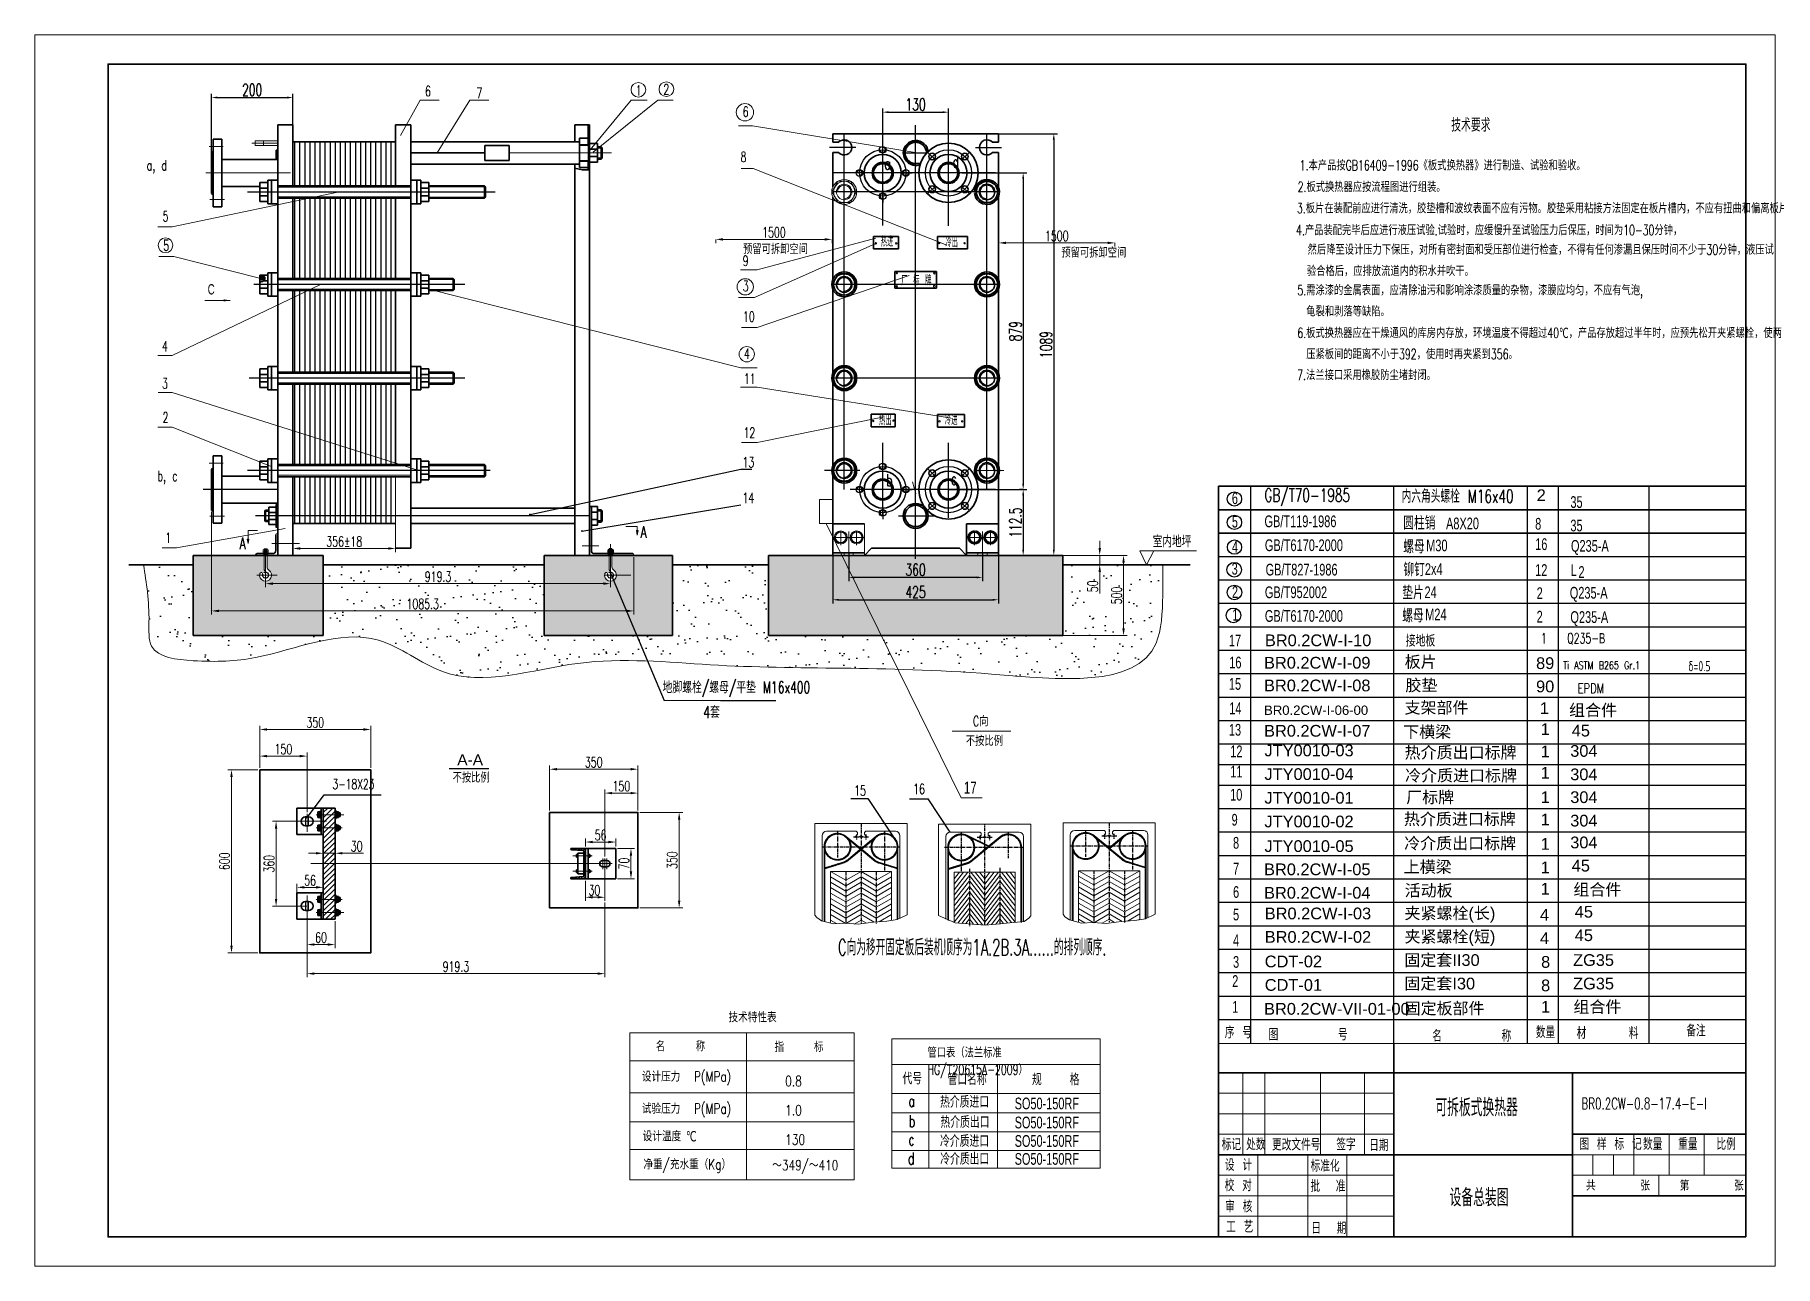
# Model space of a CAD drawing. Header units: millimetres. Extents: x 3189 to 3783, y 1029 to 1449.
import ezdxf

# ---------------------------------------------------------------- set-up
doc = ezdxf.new("R2010")
doc.units = ezdxf.units.MM
for name, pattern in [('CENTER', [2, 1.25, -0.25, 0.25, -0.25]), ('CENTER2', [28.575, 19.05, -3.175, 3.175, -3.175]), ('CENTERX2', [4, 2.5, -0.5, 0.5, -0.5]), ('EB_DASHDOT', [39, 30, -3, 3, -3])]:
    doc.linetypes.add(name, pattern=pattern)
doc.layers.get('DEFPOINTS').update_dxf_attribs({"lineweight": 18})
for name, color, linetype, lineweight, true_color in [('1', 1, 'Continuous', 18, 0xff0000), ('2', 2, 'Continuous', 18, 0xffff00), ('3', 3, 'CENTERX2', 18, 0x00ff00), ('3尺寸线', 2, 'Continuous', 18, 0xffff00)]:
    doc.layers.add(name, color=color, linetype=linetype, lineweight=lineweight, true_color=true_color)
for name, color, linetype in [('5剖面线层', 2, 'Continuous'), ('LAYER3', 3, 'Continuous'), ('尺寸线与文字层', 2, 'Continuous')]:
    doc.layers.add(name, color=color, linetype=linetype)
for name, color, linetype, lineweight in [('LAYER1', 1, 'Continuous', 25), ('LAYER2', 2, 'Continuous', 25), ('粗实线层', 7, 'Continuous', 35), ('细实线层', 7, 'Continuous', 18)]:
    doc.layers.add(name, color=color, linetype=linetype, lineweight=lineweight)
doc.styles.add('HZ', font='txt.shx', dxfattribs={"width": 0.67, "bigfont": 'hztxt.shx'})
doc.styles.get("Standard").update_dxf_attribs({"font": 'arial.ttf'})
doc.styles.add('STYLE1', font='txt.shx', dxfattribs={"width": 0.67, "bigfont": 'hztxt.shx'})
doc.styles.add('机械', font='txt', dxfattribs={"width": 0.667, "bigfont": 'gbcbig.shx'})
doc.styles.add('标准', font='', dxfattribs={"width": 0.667})
doc.styles.get('标准').set_extended_font_data('宋体')
doc.dimstyles.new('ISO-25', dxfattribs={"dimtxt": 2.5, "dimasz": 2.5, "dimexe": 1.25, "dimexo": 0.625, "dimtad": 1, "dimtxsty": 'Standard', "dimcen": 2.5, "dimadec": 0, "dimazin": 0, "dimtfac": 1, "dimtmove": 0, "dimatfit": 3, "dimfxl": 0, "dimarcsym": 0})
doc.dimstyles.new('STANDARD$0', dxfattribs={"dimtxt": 3.5, "dimasz": 2.5, "dimexe": 1.25, "dimexo": 0.625, "dimtad": 1, "dimdec": 4, "dimdsep": 46, "dimtxsty": 'HZ', "dimcen": 2.5, "dimdle": 5, "dimadec": 0, "dimazin": 0, "dimtfac": 1, "dimtmove": 0, "dimatfit": 3, "dimfxl": 0, "dimtolj": 1, "dimlwd": -1, "dimlwe": -1, "dimarcsym": 0})
doc.dimstyles.new('UserStyle16', dxfattribs={"dimtxt": 3.5, "dimasz": 2, "dimexe": 1.25, "dimexo": 0, "dimtad": 1, "dimdsep": 46, "dimtxsty": 'HZ', "dimcen": 0, "dimdle": 4, "dimadec": 3, "dimazin": 0, "dimtfac": 1, "dimtmove": 0, "dimatfit": 3, "dimfxl": 0, "dimtolj": 1, "dimtzin": 0, "dimarcsym": 0})

msp = doc.modelspace()

# ---------------------------------------------------------------- texts
at = {"layer": '2', "ltscale": 0.5, "style": 'HZ', "width": 0.67}
for s, p in [('1', (3394.11159, 1428.24732)), ('2', (3403.57073, 1428.55542))]:
    msp.add_text(s, height=3.5, dxfattribs=at).set_placement(p)
at = {"layer": '2'}
for s, height, style, width, p in [('技术要求', 4.55, 'HZ', 0.67, (3672.45318, 1415.92051)), ('a, d', 3.5, 'HZ', 0.67, (3227.22671, 1402.68456)), ('1.本产品按GB16409-1996《板式换热器》进行制造、试验和验收。', 3.5, 'HZ', 0.67, (3620.73537, 1402.70144)), ('2.板式换热器应按流程图进行组装。', 3.5, 'HZ', 0.67, (3620.03393, 1395.34008)), ('3.板片在装配前应进行清洗，胶垫槽和波纹表面不应有污物。胶垫采用粘接方法固定在板片槽内，不应有扭曲和偏离板片槽等现象。', 3.5, 'HZ', 0.67, (3619.80458, 1388.07445)), ('4.产品装配完毕后应进行液压试验.试验时，应缓慢升至试验压力后保压，时间为10-30分钟，', 3.5, 'HZ', 0.67, (3619.50059, 1380.60583)), ('然后降至设计压力下保压，对所有密封面和受压部位进行检查，不得有任何渗漏且保压时间不少于30分钟，液压试', 3.5, 'HZ', 0.67, (3623.4374, 1373.9525)), ('验合格后，应排放流道内的积水并吹干。', 3.5, 'HZ', 0.67, (3623.1972, 1366.66108)), ('5.需涂漆的金属表面，应清除油污和影响涂漆质量的杂物，漆膜应均匀，不应有气泡,', 3.5, 'HZ', 0.67, (3619.93288, 1360.10389)), ('龟裂和剥落等缺陷。', 3.5, 'HZ', 0.67, (3622.99969, 1352.88006)), ('6.板式换热器应在干燥通风的库房内存放，环境温度不得超过40℃，产品存放超过半年时，应预先松开夹紧螺栓，使两', 3.5, 'HZ', 0.67, (3619.92725, 1345.5353)), ('压紧板间的距离不小于392，使用时再夹紧到356。', 3.5, 'HZ', 0.67, (3622.97012, 1338.30786)), ('7.法兰接口采用橡胶防尘堵封闭。', 3.5, 'HZ', 0.67, (3619.90033, 1331.16927)), ('b, c', 3.5, 'HZ', 0.67, (3230.92348, 1296.7097)), ('不按比例', 3.5, 'HZ', 0.67, (3506.80057, 1206.4091)), ('C向为移开固定板后装机顺序为1A.2B.3A......的排列顺序.', 5.5, 'STYLE1', 0.6, (3463.14478, 1134.94456)), ('可拆板式换热器', 6, 'HZ', 0.67, (3667.05173, 1080.06831)), ('BR0.2CW-0.8-17.4-E-I', 3.84, 'HZ', 0.67, (3716.91795, 1082.4786)), ('设备总装图', 6, 'HZ', 0.67, (3671.90176, 1049.33917))]:
    msp.add_text(s, height=height, dxfattribs=dict(at, style=style, width=width)).set_placement(p)
at = {"layer": '2', "ltscale": 0.5, "width": 0.67}
msp.add_text('5', height=4, dxfattribs=at).set_placement((3232.83928, 1375.1715))
at = {"layer": '2', "width": 0.67}
msp.add_text('室内地坪', height=3.5, dxfattribs=at).set_placement((3570.60203, 1274.49821))
at = {"layer": '2', "linetype": 'ByBlock', "ltscale": 0.5, "style": 'HZ', "width": 0.75}
for s, p in [('技术特性表', (3425.80342, 1112.11112)), ('指    标 ', (3441.49889, 1102.00341)), ('设计压力  P(MPa)', (3396.21718, 1091.88636)), ('0.8', (3445.14515, 1090.30787)), ('试验压力  P(MPa)', (3396.21718, 1080.93234)), ('1.0', (3445.14515, 1080.36271)), ('设计温度', (3396.50671, 1071.5334)), ('℃', (3411.2829, 1071.51607)), ('130', (3445.14515, 1070.36527)), ('净重/充水重（Kg）', (3396.74765, 1061.9379)), ('～349/～410', (3440.72449, 1061.6367))]:
    msp.add_text(s, height=3.5, dxfattribs=at).set_placement(p)
at = {"layer": '2', "ltscale": 0.5, "char_height": 3.5, "attachment_point": 1, "style": 'HZ'}
for s, insert in [('6', (3322.18886, 1431.48911)), ('7', (3339.75124, 1430.87455)), ('6', (3430.61517, 1424.4762)), ('8', (3429.9024, 1409.06784)), ('5', (3232.63152, 1388.77981)), ('9', (3430.626, 1373.63058)), ('3', (3430.65854, 1365.0037)), ('10', (3430.72101, 1354.56197)), ('4', (3232.43293, 1344.47895)), ('4', (3431.07001, 1341.89372)), ('3', (3232.43293, 1331.79998)), ('11', (3431.02272, 1333.40172)), ('2', (3232.63152, 1320.18097)), ('12', (3430.88492, 1314.95304)), ('13', (3430.5773, 1304.90401)), ('14', (3430.5773, 1292.72785)), ('1', (3233.56139, 1279.1077))]:
    msp.add_mtext(s, dxfattribs=dict(at, insert=insert))
at = {"layer": '2'}
for s, insert, char_height, width, attachment_point, style in [('a', (3478.96929, 1406.99235), 4, 30.2764714, 1, 'HZ'), ('d', (3502.22906, 1407.63624), 4, 30.2764714, 1, 'HZ'), ('\\T1;预留可拆卸空间', (3430.75112, 1374.14715), 3.5, 24.6225, 7, 'HZ'), ('\\T1;预留可拆卸空间', (3539.41311, 1372.95134), 3.5, 24.6225, 7, 'HZ'), ('b', (3479.63757, 1299.04), 4, 30.2764714, 1, 'HZ'), ('c', (3501.68611, 1299.47577), 4, 30.2764714, 1, 'HZ'), ('A', (3258.89933, 1277.48765), 4, 30.2764714, 1, 'HZ'), ('A', (3395.78497, 1281.35181), 4, 30.2764714, 1, 'HZ'), ('地脚螺栓/螺母/平垫 M16x400', (3403.27778, 1223.03829), 4, 48.6898571, 7, 'HZ'), ('4套', (3417.18627, 1215.90864), 4, 48.6898571, 7, 'HZ'), ('C向', (3509.23135, 1216.61349), 3.5, 9.7987, 1, 'HZ'), ('管口表（法兰标准HG/{\\fArial|b0|i0|c0|p32;T}20615A-2009）', (3493.72391, 1103.58486), 3.5, 54.0663866, 1, 'HZ'), ('\\T1;代号', (3485.16885, 1090.93939), 4, 8.04, 7, 'HZ'), ('\\T1;管口名称', (3500.51971, 1090.70162), 4, 16.08, 7, 'HZ'), ('\\T1;规    格', (3529.33438, 1090.6161), 4, 24.187, 7, 'HZ'), ('\\T1;热介质进口', (3497.99293, 1082.94925), 4, 20.167, 7, 'HZ'), ('\\T1;a', (3487.21822, 1083.27387), 4, 6.7957143, 7, 'HZ'), ('{\\fArial|b0|i0|c0|p32;SO50-150RF}', (3523.45675, 1082.3814), 4, 49.1971429, 7, '标准'), ('\\T1;b', (3487.32775, 1076.39425), 4, 8.7291429, 7, 'HZ'), ('\\T1;热介质出口', (3498.10903, 1076.07084), 4, 20.1, 7, 'HZ'), ('{\\fArial|b0|i0|c0|p32;SO50-150RF}', (3523.45675, 1075.88781), 4, 49.1971429, 7, '标准'), ('\\T1;c', (3487.26276, 1070.14744), 4, 10.6242857, 7, 'HZ'), ('\\T1;冷介质进口', (3497.97398, 1069.60059), 4, 20.167, 7, 'HZ'), ('{\\fArial|b0|i0|c0|p32;SO50-150RF}', (3523.45675, 1069.58257), 4, 49.1971429, 7, '标准'), ('\\T1;d', (3487.0401, 1063.67125), 4, 6.8914286, 7, 'HZ'), ('\\T1;冷介质出口', (3498.04809, 1063.52533), 4, 20.1, 7, 'HZ'), ('{\\fArial|b0|i0|c0|p32;SO50-150RF}', (3523.45675, 1063.46564), 4, 49.1971429, 7, '标准')]:
    msp.add_mtext(s, dxfattribs=dict(at, insert=insert, char_height=char_height, width=width, attachment_point=attachment_point, style=style))
at = {"layer": '2', "insert": (3596.58139, 1240.33349), "char_height": 4, "width": 7.6571429, "attachment_point": 7}
msp.add_mtext('\\W0.67;17', dxfattribs=at)
at = {"layer": '2', "ltscale": 20, "attachment_point": 7, "style": 'HZ'}
for s, insert, char_height, width in [('接地板', (3656.95051, 1240.25562), 4, 12.06), ('Q235-{\\fArial|b0|i0|c0|p32;B}', (3712.03492, 1241.03809), 3.5, 21.105)]:
    msp.add_mtext(s, dxfattribs=dict(at, insert=insert, char_height=char_height, width=width))
at = {"layer": '2', "linetype": 'Continuous', "insert": (3703.06989, 1241.37727), "char_height": 3.5, "width": 3.35, "attachment_point": 7, "style": 'HZ'}
msp.add_mtext('\\T1;1', dxfattribs=at)
at = {"layer": '2', "ltscale": 0.5, "insert": (3753.36298, 1231.85668), "char_height": 3.5, "width": 16.1663269, "attachment_point": 7, "style": 'HZ'}
msp.add_mtext('δ=0.5', dxfattribs=at)
at = {"layer": '2', "ltscale": 0.5, "insert": (3506.14238, 1190.05266), "char_height": 4.2, "width": 8.04, "attachment_point": 7}
msp.add_mtext('\\W0.67;17', dxfattribs=at)
at = {"layer": '2', "linetype": 'ByBlock', "ltscale": 0.5, "insert": (3401.00923, 1105.71661), "char_height": 3.5, "width": 36.3967815, "attachment_point": 1, "style": 'HZ'}
msp.add_mtext('名     称', dxfattribs=at)
at = {"layer": '3尺寸线', "linetype": 'Continuous', "lineweight": 25, "char_height": 4.5, "attachment_point": 1, "style": 'HZ'}
for s, insert in [('GB/T70-1985', (3608.72178, 1294.1941)), ('内六角头螺栓 M16x40', (3655.51296, 1293.79748))]:
    msp.add_mtext(s, dxfattribs=dict(at, insert=insert))
at = {"layer": '3尺寸线', "char_height": 3.5, "attachment_point": 5, "style": 'HZ'}
for s, insert in [('356%%p18', (3294.63837, 1276.11277)), ('\\A1;1085.3', (3321.42966, 1254.81328))]:
    msp.add_mtext(s, dxfattribs=dict(at, insert=insert))
at = {"layer": 'LAYER1', "color": 2, "linetype": 'Continuous', "ltscale": 200, "width": 0.67}
msp.add_text('C', height=3.5, dxfattribs=at).set_placement((3248.03626, 1360.38946))
at = {"layer": 'LAYER2', "ltscale": 20, "width": 0.67}
for s, p in [('6', (3597.5837, 1288.87558)), ('35', (3713.13624, 1287.57201)), ('5', (3597.5837, 1280.87558)), ('GB/T119-1986', (3608.72174, 1280.99976)), ('圆柱销', (3656.09346, 1280.58617)), ('A8X20', (3670.68457, 1280.27487)), ('8', (3701.10836, 1280.15387)), ('35', (3713.13624, 1279.57201)), ('16', (3701.10836, 1273.20799)), ('4', (3597.61986, 1272.28864)), ('GB/T6170-2000', (3608.85674, 1272.84978)), ('螺母', (3656.09346, 1272.51624)), ('M30', (3663.91907, 1272.76844)), ('Q235-A', (3713.32367, 1272.62613)), ('3', (3597.51999, 1264.81362)), ('GB/T827-1986', (3609.10918, 1264.52259)), ('铆钉2x4', (3656.16002, 1264.67988)), ('12', (3701.10836, 1264.37006)), ('L', (3713.23429, 1264.34873)), ('2', (3715.88406, 1263.71398)), ('2', (3597.63907, 1256.86786)), ('GB/T952002', (3608.85674, 1256.79976)), ('垫片', (3655.75746, 1256.79976)), ('24', (3663.33063, 1256.79976)), ('2', (3701.61323, 1256.48994)), ('Q235-A', (3712.92363, 1256.62904)), ('螺母', (3655.75746, 1248.98139)), ('1', (3597.77082, 1249.11455)), ('GB/T6170-2000', (3608.85674, 1248.72919)), ('M24', (3663.58307, 1249.2336)), ('2', (3701.61323, 1248.48994)), ('Q235-A', (3713.13917, 1248.34192)), ('16', (3596.70676, 1232.84683)), ('15', (3596.57796, 1225.52378)), ('14', (3596.70676, 1217.21564)), ('13', (3596.57796, 1209.8926)), ('12', (3597.04521, 1202.5413)), ('11', (3597.04521, 1195.63488)), ('10', (3596.99216, 1187.73856)), ('9', (3597.49946, 1179.20494)), ('8', (3597.98736, 1171.33925)), ('7', (3597.98736, 1162.52517)), ('6', (3597.98736, 1154.56407)), ('5', (3597.98736, 1146.8873)), ('4', (3597.98736, 1138.07322)), ('3', (3597.98736, 1130.71967)), ('2', (3597.70265, 1124.1802)), ('1', (3597.70265, 1115.36612))]:
    msp.add_text(s, height=4, dxfattribs=at).set_placement(p)
at = {"layer": 'LAYER2', "ltscale": 20, "style": 'HZ', "width": 0.67}
for s, p in [('不按比例', (3331.63297, 1193.87875)), ('15', (3468.69551, 1189.42592)), ('16', (3488.80283, 1189.95571))]:
    msp.add_text(s, height=3.5, dxfattribs=at).set_placement(p)
at = {"layer": 'LAYER2', "linetype": 'Continuous', "lineweight": 0, "char_height": 3.24, "attachment_point": 1, "style": '机械'}
for s, insert in [('热进', (3477.75258, 1379.97249)), ('冷出', (3499.78484, 1379.74814)), ('厂 标 牌', (3484.74201, 1366.74423)), ('热出', (3477.12143, 1319.02797)), ('冷进', (3499.63093, 1319.09778))]:
    msp.add_mtext(s, dxfattribs=dict(at, insert=insert))
at = {"layer": 'LAYER2', "ltscale": 20, "attachment_point": 1}
for s, insert, char_height in [('2', (3701.6231, 1293.90703), 4), ('BR0.2CW-I-10', (3608.86828, 1244.41153), 4), ('BR0.2CW-I-09', (3608.57231, 1236.76121), 4), ('板片', (3656.56821, 1237.1071), 4), ('89', (3701.41621, 1236.62416), 4), ('胶垫', (3656.82065, 1229.09849), 4), ('BR0.2CW-I-08', (3608.57231, 1229.01545), 4), ('90', (3701.41621, 1228.67586), 4), ('BR0.2CW-I-06-00', (3608.58504, 1220.17563), 3.2), ('支架部件', (3656.52468, 1221.44816), 4), ('1', (3702.71312, 1221.27058), 4), ('组合件', (3712.67666, 1220.60497), 4), ('BR0.2CW-I-07', (3608.58504, 1213.54418), 4), ('下横梁', (3656.0433, 1213.21879), 4), ('1', (3702.98072, 1214.11732), 4), ('45', (3713.58823, 1213.61387), 4), ('JTY0010-03', (3608.70997, 1206.84631), 4), ('热介质出口标牌', (3656.55683, 1206.15688), 4), ('1', (3702.98072, 1206.51729), 4), ('304', (3713.07889, 1206.68808), 4), ('A-A', (3333.21166, 1203.5659), 3.78), ('JTY0010-04', (3608.70997, 1198.77239), 4), ('冷介质进口标牌', (3656.71169, 1198.32512), 4), ('1', (3702.98072, 1199.22017), 4), ('304', (3713.07889, 1198.68808), 4), ('JTY0010-01', (3608.70997, 1190.68974), 4), ('厂标牌', (3657.09334, 1190.8932), 4), ('1', (3702.98072, 1190.89392), 4), ('304', (3713.07889, 1190.91092), 4), ('JTY0010-02', (3608.70997, 1182.61581), 4), ('热介质进口标牌', (3656.31851, 1183.45554), 4), ('1', (3702.98072, 1183.29169), 4), ('304', (3713.07889, 1182.91092), 4), ('JTY0010-05', (3608.70997, 1174.21744), 4), ('冷介质出口标牌', (3656.41381, 1175.17398), 4), ('1', (3702.98072, 1174.96544), 4), ('304', (3713.07889, 1175.46803), 4), ('BR0.2CW-I-05', (3608.58504, 1166.29277), 4), ('上横梁', (3656.2311, 1167.16237), 4), ('1', (3702.98072, 1166.96544), 4), ('45', (3713.58823, 1167.55068), 4), ('BR0.2CW-I-04', (3608.58504, 1158.29277), 4), ('活动板', (3656.57981, 1159.10066), 4), ('1', (3702.98072, 1159.67641), 4), ('组合件', (3714.17646, 1159.4042), 4), ('BR0.2CW-I-03', (3608.81008, 1151.24327), 4), ('夹紧螺栓(长)', (3656.51779, 1151.35357), 4), ('4', (3702.7263, 1150.78334), 4), ('45', (3714.62278, 1151.83085), 4), ('BR0.2CW-I-02', (3608.81008, 1143.24327), 4), ('夹紧螺栓(短)', (3656.51779, 1143.35357), 4), ('4', (3702.7263, 1142.78334), 4), ('45', (3714.62278, 1143.83085), 4), ('CDT-02', (3608.81008, 1134.86804), 4), ('固定套II30', (3656.47508, 1135.34464), 4), ('8', (3703.12753, 1134.71449), 4), ('ZG35', (3714.04071, 1135.35014), 4), ('CDT-01', (3608.81008, 1126.86804), 4), ('固定套I30', (3656.47508, 1127.34464), 4), ('8', (3703.12753, 1126.71449), 4), ('ZG35', (3714.04071, 1127.35014), 4), ('BR0.2CW-VII-01-00', (3608.58504, 1118.71608), 4), ('固定板部件', (3656.5333, 1118.87822), 4), ('1', (3703.09527, 1119.40968), 4), ('组合件', (3714.17646, 1119.4042), 4)]:
    msp.add_mtext(s, dxfattribs=dict(at, insert=insert, char_height=char_height))
at = {"layer": 'LAYER2', "ltscale": 20, "insert": (3290.61862, 1195.08923), "char_height": 3.42, "attachment_point": 1, "style": 'STYLE1'}
msp.add_mtext('3-18X23', dxfattribs=at)
at = {"layer": '尺寸线与文字层', "style": 'HZ', "width": 0.75}
for s, height, p in [('Ti ASTM B265 Gr.1', 2.64, (3710.63677, 1232.58271)), ('EPDM', 3.3, (3715.63362, 1224.38056)), ('序 号', 4, (3595.18921, 1106.6377)), ('数量', 4, (3701.34757, 1106.74302)), ('材     料', 4, (3715.24945, 1106.46767)), ('备注', 4, (3752.70468, 1107.25545)), ('图       号', 4, (3610.14731, 1105.9195)), ('名       称', 4, (3665.99063, 1105.4836)), ('标记', 4, (3594.1106, 1068.45719)), ('处数', 4, (3602.44366, 1068.4996)), ('更改文件号', 4, (3611.28685, 1068.3843)), (' 签字', 4, (3630.57128, 1068.48807)), ('日期', 4, (3644.45569, 1068.19413)), ('图 样 标 记', 4, (3716.22557, 1068.60537)), ('数量', 4, (3737.91286, 1068.60537)), ('重量', 4, (3749.94584, 1068.60537)), ('比例', 4, (3762.98691, 1068.60537)), ('设 计', 4, (3595.2381, 1061.47144)), ('标准化', 4, (3624.46628, 1061.1668)), ('校 对', 4, (3595.13278, 1054.49504)), ('批  准', 4, (3624.41389, 1054.25299)), ('共      张    第      张', 3.5, (3718.45147, 1054.71834)), ('审 核', 4, (3595.31168, 1047.2877)), ('工 艺', 4, (3595.63745, 1040.37389)), ('日  期', 4, (3624.72798, 1039.9243))]:
    msp.add_text(s, height=height, dxfattribs=at).set_placement(p)

# ---------------------------------------------------------------- blocks, each defined once
blk = doc.blocks.new('*D31')
at = {"layer": '2', "color": 0, "transparency": 16777216}
for p, q in [((3421.45, 1379.14), (3421.45, 1377.92)), ((3458.64, 1379.17), (3423.95, 1379.17)), ((3461.14, 1379.14), (3461.14, 1377.92))]:
    blk.add_line(p, q, dxfattribs=at)
for points in [[(3423.95, 1379.58), (3423.95, 1378.75), (3421.45, 1379.17)], [(3458.64, 1379.58), (3458.64, 1378.75), (3461.14, 1379.17)]]:
    blk.add_solid(points, dxfattribs=at)
at = {"layer": 'DEFPOINTS', "color": 0, "transparency": 16777216}
for p in [(3421.45, 1379.77), (3421.45, 1379.17), (3461.14, 1379.77)]:
    blk.add_point(p, dxfattribs=at)
at = {"layer": '2', "color": 0, "transparency": 16777216, "insert": (3441.3, 1381.54), "char_height": 3.5, "attachment_point": 5, "style": 'HZ'}
blk.add_mtext('\\A1;1500', dxfattribs=at)
blk = doc.blocks.new('*D32')
at = {"layer": '2', "color": 0, "transparency": 16777216}
for p, q in [((3517.99, 1377.94), (3517.99, 1376.72)), ((3555.18, 1377.97), (3520.49, 1377.97)), ((3557.68, 1377.94), (3557.68, 1376.72))]:
    blk.add_line(p, q, dxfattribs=at)
for points in [[(3520.49, 1378.39), (3520.49, 1377.55), (3517.99, 1377.97)], [(3555.18, 1378.39), (3555.18, 1377.55), (3557.68, 1377.97)]]:
    blk.add_solid(points, dxfattribs=at)
at = {"layer": 'DEFPOINTS', "color": 0, "transparency": 16777216}
for p in [(3517.99, 1378.57), (3557.68, 1378.57), (3517.99, 1377.97)]:
    blk.add_point(p, dxfattribs=at)
at = {"layer": '2', "color": 0, "transparency": 16777216, "insert": (3537.83, 1380.34), "char_height": 3.5, "attachment_point": 5, "style": 'HZ'}
blk.add_mtext('\\A1;1500', dxfattribs=at)
blk = doc.blocks.new('*D33')
at = {"layer": '2', "color": 2, "ltscale": 0.5, "transparency": 16777216}
for p, q in [((3538.07, 1271.36), (3561.87, 1271.36)), ((3560.62, 1268.86), (3560.62, 1246.54)), ((3539.87, 1244.04), (3561.87, 1244.04))]:
    blk.add_line(p, q, dxfattribs=at)
for points in [[(3560.2, 1268.86), (3561.04, 1268.86), (3560.62, 1271.36)], [(3560.2, 1246.54), (3561.04, 1246.54), (3560.62, 1244.04)]]:
    blk.add_solid(points, dxfattribs=at)
at = {"layer": 'DEFPOINTS', "color": 0, "ltscale": 0.5, "transparency": 16777216}
for p in [(3538.07, 1271.36), (3539.87, 1244.04), (3560.62, 1244.04)]:
    blk.add_point(p, dxfattribs=at)
at = {"layer": '2', "color": 2, "ltscale": 0.5, "transparency": 16777216, "insert": (3558.24, 1257.7), "char_height": 3.5, "attachment_point": 5, "rotation": 90, "style": 'HZ'}
blk.add_mtext('\\A1;500', dxfattribs=at)
blk = doc.blocks.new('*D34')
at = {"layer": '2', "color": 2, "ltscale": 0.5, "transparency": 16777216}
for p, q in [((3542.97, 1271.36), (3553.74, 1271.36)), ((3552.49, 1273.86), (3552.49, 1276.36)), ((3552.49, 1271.36), (3552.49, 1268.2)), ((3542.97, 1268.2), (3553.74, 1268.2)), ((3552.49, 1265.7), (3552.49, 1258.43))]:
    blk.add_line(p, q, dxfattribs=at)
for points in [[(3552.07, 1273.86), (3552.91, 1273.86), (3552.49, 1271.36)], [(3552.07, 1265.7), (3552.91, 1265.7), (3552.49, 1268.2)]]:
    blk.add_solid(points, dxfattribs=at)
at = {"layer": 'DEFPOINTS', "color": 0, "ltscale": 0.5, "transparency": 16777216}
for p in [(3542.97, 1271.36), (3542.97, 1268.2), (3552.49, 1268.2)]:
    blk.add_point(p, dxfattribs=at)
at = {"layer": '2', "color": 2, "ltscale": 0.5, "transparency": 16777216, "insert": (3550.11, 1260.81), "char_height": 3.5, "attachment_point": 5, "rotation": 90, "style": 'HZ'}
blk.add_mtext('\\A1;50', dxfattribs=at)
blk = doc.blocks.new('*D50')
at = {"layer": '3尺寸线', "color": 0, "transparency": 16777216}
for p, q in [((3383.58, 1168.65), (3383.58, 1191.55)), ((3386.08, 1190.3), (3392.35, 1190.3)), ((3394.85, 1190.92), (3394.85, 1191.55))]:
    blk.add_line(p, q, dxfattribs=at)
for points in [[(3386.08, 1190.71), (3386.08, 1189.88), (3383.58, 1190.3)], [(3392.35, 1190.71), (3392.35, 1189.88), (3394.85, 1190.3)]]:
    blk.add_solid(points, dxfattribs=at)
at = {"layer": 'DEFPOINTS', "color": 0, "transparency": 16777216}
for p in [(3394.85, 1190.3), (3394.85, 1190.3), (3383.58, 1168.03)]:
    blk.add_point(p, dxfattribs=at)
at = {"layer": '3尺寸线', "color": 0, "transparency": 16777216, "insert": (3389.22, 1192.67), "char_height": 3.5, "attachment_point": 5, "style": 'HZ'}
blk.add_mtext('\\A1;150', dxfattribs=at)
blk = doc.blocks.new('*D51')
at = {"layer": '3尺寸线', "color": 0, "transparency": 16777216}
for p, q in [((3395.48, 1183.73), (3410.2, 1183.73)), ((3408.95, 1181.23), (3408.95, 1153.61)), ((3395.48, 1151.11), (3410.2, 1151.11))]:
    blk.add_line(p, q, dxfattribs=at)
for points in [[(3408.53, 1181.23), (3409.37, 1181.23), (3408.95, 1183.73)], [(3408.53, 1153.61), (3409.37, 1153.61), (3408.95, 1151.11)]]:
    blk.add_solid(points, dxfattribs=at)
at = {"layer": 'DEFPOINTS', "color": 0, "transparency": 16777216}
for p in [(3394.85, 1183.73), (3394.85, 1151.11), (3408.95, 1151.11)]:
    blk.add_point(p, dxfattribs=at)
at = {"layer": '3尺寸线', "color": 0, "transparency": 16777216, "insert": (3406.57, 1167.42), "char_height": 3.5, "attachment_point": 5, "rotation": 90, "style": 'HZ'}
blk.add_mtext('\\A1;350', dxfattribs=at)
blk = doc.blocks.new('*D52')
at = {"layer": '3尺寸线', "color": 0, "transparency": 16777216}
for p, q in [((3364.72, 1184.35), (3364.72, 1199.7)), ((3392.35, 1198.45), (3367.22, 1198.45)), ((3394.85, 1184.35), (3394.85, 1199.7))]:
    blk.add_line(p, q, dxfattribs=at)
for points in [[(3367.22, 1198.86), (3367.22, 1198.03), (3364.72, 1198.45)], [(3392.35, 1198.86), (3392.35, 1198.03), (3394.85, 1198.45)]]:
    blk.add_solid(points, dxfattribs=at)
at = {"layer": 'DEFPOINTS', "color": 0, "transparency": 16777216}
for p in [(3364.72, 1198.45), (3364.72, 1183.73), (3394.85, 1183.73)]:
    blk.add_point(p, dxfattribs=at)
at = {"layer": '3尺寸线', "color": 0, "transparency": 16777216, "insert": (3379.79, 1200.82), "char_height": 3.5, "attachment_point": 5, "style": 'HZ'}
blk.add_mtext('\\A1;350', dxfattribs=at)
blk = doc.blocks.new('*D53')
at = {"layer": '3尺寸线', "color": 0, "transparency": 16777216}
for p, q in [((3265.8, 1198.9), (3265.8, 1213.26)), ((3301.21, 1212.01), (3268.3, 1212.01)), ((3303.71, 1198.9), (3303.71, 1213.26))]:
    blk.add_line(p, q, dxfattribs=at)
for points in [[(3268.3, 1212.42), (3268.3, 1211.59), (3265.8, 1212.01)], [(3301.21, 1212.42), (3301.21, 1211.59), (3303.71, 1212.01)]]:
    blk.add_solid(points, dxfattribs=at)
at = {"layer": 'DEFPOINTS', "color": 0, "transparency": 16777216}
for p in [(3265.8, 1212.01), (3265.8, 1198.28), (3303.71, 1198.28)]:
    blk.add_point(p, dxfattribs=at)
at = {"layer": '3尺寸线', "color": 0, "transparency": 16777216, "insert": (3284.75, 1214.38), "char_height": 3.5, "attachment_point": 5, "style": 'HZ'}
blk.add_mtext('\\A1;350', dxfattribs=at)
blk = doc.blocks.new('*D54')
at = {"layer": '3尺寸线', "color": 0, "transparency": 16777216}
for p, q in [((3265.8, 1198.9), (3265.8, 1204.17)), ((3268.3, 1202.92), (3279.46, 1202.92)), ((3281.96, 1183.84), (3281.96, 1204.17))]:
    blk.add_line(p, q, dxfattribs=at)
for points in [[(3268.3, 1203.34), (3268.3, 1202.5), (3265.8, 1202.92)], [(3279.46, 1203.34), (3279.46, 1202.5), (3281.96, 1202.92)]]:
    blk.add_solid(points, dxfattribs=at)
at = {"layer": 'DEFPOINTS', "color": 0, "transparency": 16777216}
for p in [(3281.96, 1202.92), (3265.8, 1198.28), (3281.96, 1183.22)]:
    blk.add_point(p, dxfattribs=at)
at = {"layer": '3尺寸线', "color": 0, "transparency": 16777216, "insert": (3273.88, 1205.29), "char_height": 3.5, "attachment_point": 5, "style": 'HZ'}
blk.add_mtext('\\A1;150', dxfattribs=at)
blk = doc.blocks.new('*D55')
at = {"layer": '3尺寸线', "color": 0, "transparency": 16777216}
for p, q in [((3265.17, 1198.28), (3254.91, 1198.28)), ((3256.16, 1195.78), (3256.16, 1138.31)), ((3265.17, 1135.81), (3254.91, 1135.81))]:
    blk.add_line(p, q, dxfattribs=at)
for points in [[(3255.74, 1195.78), (3256.58, 1195.78), (3256.16, 1198.28)], [(3255.74, 1138.31), (3256.58, 1138.31), (3256.16, 1135.81)]]:
    blk.add_solid(points, dxfattribs=at)
at = {"layer": 'DEFPOINTS', "color": 0, "transparency": 16777216}
for p in [(3265.8, 1198.28), (3256.16, 1135.81), (3265.8, 1135.81)]:
    blk.add_point(p, dxfattribs=at)
at = {"layer": '3尺寸线', "color": 0, "transparency": 16777216, "insert": (3253.78, 1167.04), "char_height": 3.5, "attachment_point": 5, "rotation": 90, "style": 'HZ'}
blk.add_mtext('\\A1;600', dxfattribs=at)
blk = doc.blocks.new('*D56')
at = {"layer": '3尺寸线', "color": 0, "transparency": 16777216}
for p, q in [((3287.48, 1171.05), (3287.48, 1168.53)), ((3291.5, 1171.05), (3291.5, 1168.53)), ((3284.98, 1169.78), (3282.48, 1169.78)), ((3287.48, 1169.78), (3291.5, 1169.78)), ((3294, 1169.78), (3301.27, 1169.78))]:
    blk.add_line(p, q, dxfattribs=at)
for points in [[(3284.98, 1170.2), (3284.98, 1169.37), (3287.48, 1169.78)], [(3294, 1170.2), (3294, 1169.37), (3291.5, 1169.78)]]:
    blk.add_solid(points, dxfattribs=at)
at = {"layer": 'DEFPOINTS', "color": 0, "transparency": 16777216}
for p in [(3287.48, 1171.67), (3291.5, 1171.67), (3291.5, 1169.78)]:
    blk.add_point(p, dxfattribs=at)
at = {"layer": '3尺寸线', "color": 0, "transparency": 16777216, "insert": (3298.88, 1172.16), "char_height": 3.5, "attachment_point": 5, "style": 'HZ'}
blk.add_mtext('\\A1;30', dxfattribs=at)
blk = doc.blocks.new('*D38')
at = {"layer": '3尺寸线', "color": 0, "transparency": 16777216}
for p, q in [((3383.58, 1153.01), (3383.58, 1127.47)), ((3281.96, 1150.82), (3281.96, 1127.47)), ((3284.46, 1128.72), (3381.08, 1128.72))]:
    blk.add_line(p, q, dxfattribs=at)
for points in [[(3284.46, 1129.14), (3284.46, 1128.31), (3281.96, 1128.72)], [(3381.08, 1129.14), (3381.08, 1128.31), (3383.58, 1128.72)]]:
    blk.add_solid(points, dxfattribs=at)
at = {"layer": 'DEFPOINTS', "color": 0, "transparency": 16777216}
for p in [(3383.58, 1153.64), (3281.96, 1151.45), (3383.58, 1128.72)]:
    blk.add_point(p, dxfattribs=at)
at = {"layer": '3尺寸线', "color": 0, "transparency": 16777216, "insert": (3332.77, 1131.1), "char_height": 3.5, "attachment_point": 5, "style": 'HZ'}
blk.add_mtext('\\A1;919.3', dxfattribs=at)
blk = doc.blocks.new('*D39')
at = {"layer": '3尺寸线', "color": 0, "transparency": 16777216}
for p, q in [((3281.33, 1180.68), (3270.13, 1180.68)), ((3271.38, 1178.18), (3271.38, 1154.23)), ((3281.82, 1151.73), (3270.13, 1151.73))]:
    blk.add_line(p, q, dxfattribs=at)
for points in [[(3270.96, 1178.18), (3271.79, 1178.18), (3271.38, 1180.68)], [(3270.96, 1154.23), (3271.79, 1154.23), (3271.38, 1151.73)]]:
    blk.add_solid(points, dxfattribs=at)
at = {"layer": 'DEFPOINTS', "color": 0, "transparency": 16777216}
for p in [(3281.96, 1180.68), (3271.38, 1151.73), (3282.45, 1151.73)]:
    blk.add_point(p, dxfattribs=at)
at = {"layer": '3尺寸线', "color": 0, "transparency": 16777216, "insert": (3269, 1166.2), "char_height": 3.5, "attachment_point": 5, "rotation": 90, "style": 'HZ'}
blk.add_mtext('\\A1;360', dxfattribs=at)
blk = doc.blocks.new('*D35')
at = {"layer": '3尺寸线', "color": 0, "transparency": 16777216}
for p, q in [((3281.96, 1149.47), (3281.96, 1137.39)), ((3291.5, 1146.66), (3291.5, 1137.39)), ((3284.46, 1138.64), (3289, 1138.64))]:
    blk.add_line(p, q, dxfattribs=at)
for points in [[(3284.46, 1139.06), (3284.46, 1138.23), (3281.96, 1138.64)], [(3289, 1139.06), (3289, 1138.23), (3291.5, 1138.64)]]:
    blk.add_solid(points, dxfattribs=at)
at = {"layer": 'DEFPOINTS', "color": 0, "transparency": 16777216}
for p in [(3281.96, 1150.09), (3291.5, 1147.29), (3291.5, 1138.64)]:
    blk.add_point(p, dxfattribs=at)
at = {"layer": '3尺寸线', "color": 0, "transparency": 16777216, "insert": (3286.73, 1141.02), "char_height": 3.5, "attachment_point": 5, "style": 'HZ'}
blk.add_mtext('\\A1;60', dxfattribs=at)
blk = doc.blocks.new('*D36')
at = {"layer": '3尺寸线', "color": 0, "transparency": 16777216}
for p, q in [((3278.5, 1156.24), (3278.5, 1159.4)), ((3287.48, 1156.95), (3287.48, 1159.4)), ((3284.98, 1158.15), (3281, 1158.15))]:
    blk.add_line(p, q, dxfattribs=at)
for points in [[(3281, 1158.57), (3281, 1157.74), (3278.5, 1158.15)], [(3284.98, 1158.57), (3284.98, 1157.74), (3287.48, 1158.15)]]:
    blk.add_solid(points, dxfattribs=at)
at = {"layer": 'DEFPOINTS', "color": 0, "transparency": 16777216}
for p in [(3278.5, 1158.15), (3278.5, 1155.61), (3287.48, 1156.32)]:
    blk.add_point(p, dxfattribs=at)
at = {"layer": '3尺寸线', "color": 0, "transparency": 16777216, "insert": (3282.99, 1160.53), "char_height": 3.5, "attachment_point": 5, "style": 'HZ'}
blk.add_mtext('\\A1;56', dxfattribs=at)
blk = doc.blocks.new('*D37')
at = {"layer": 'DEFPOINTS', "color": 0, "ltscale": 20, "transparency": 16777216}
for p in [(3277.12, 1427.55), (3277.12, 1416.48), (3249.34, 1408.81)]:
    blk.add_point(p, dxfattribs=at)
at = {"layer": 'LAYER2', "color": 0, "lineweight": -2, "ltscale": 20, "transparency": 16777216}
for p, q in [((3249.34, 1408.81), (3249.34, 1428.8)), ((3251.34, 1427.55), (3275.12, 1427.55)), ((3277.12, 1416.48), (3277.12, 1428.8))]:
    blk.add_line(p, q, dxfattribs=at)
at = {"layer": 'LAYER2', "color": 0, "ltscale": 20, "transparency": 16777216}
for points in [[(3251.34, 1427.88), (3251.34, 1427.21), (3249.34, 1427.55)], [(3275.12, 1427.88), (3275.12, 1427.21), (3277.12, 1427.55)]]:
    blk.add_solid(points, dxfattribs=at)
at = {"layer": 'LAYER2', "color": 0, "ltscale": 20, "transparency": 16777216, "insert": (3263.23, 1430.17), "char_height": 4, "attachment_point": 5, "style": 'HZ'}
blk.add_mtext('\\A1;200', dxfattribs=at)
blk = doc.blocks.new('*D47')
at = {"layer": 'DEFPOINTS', "color": 0, "ltscale": 20, "transparency": 16777216}
for p in [(3500.88, 1422.55), (3500.88, 1415.22), (3478.41, 1413.03)]:
    blk.add_point(p, dxfattribs=at)
at = {"layer": 'LAYER2', "color": 0, "lineweight": -2, "ltscale": 20, "transparency": 16777216}
for p, q in [((3478.41, 1413.03), (3478.41, 1423.8)), ((3480.41, 1422.55), (3498.88, 1422.55)), ((3500.88, 1415.22), (3500.88, 1423.8))]:
    blk.add_line(p, q, dxfattribs=at)
at = {"layer": 'LAYER2', "color": 0, "ltscale": 20, "transparency": 16777216}
for points in [[(3480.41, 1422.89), (3480.41, 1422.22), (3478.41, 1422.55)], [(3498.88, 1422.89), (3498.88, 1422.22), (3500.88, 1422.55)]]:
    blk.add_solid(points, dxfattribs=at)
at = {"layer": 'LAYER2', "color": 0, "ltscale": 20, "transparency": 16777216, "insert": (3489.65, 1425.18), "char_height": 4, "attachment_point": 5, "style": 'HZ'}
blk.add_mtext('\\A1;130', dxfattribs=at)
blk = doc.blocks.new('*D46')
at = {"layer": 'DEFPOINTS', "color": 0, "ltscale": 20, "transparency": 16777216}
for p in [(3466.81, 1272.28), (3512.48, 1272.28), (3466.81, 1263.87)]:
    blk.add_point(p, dxfattribs=at)
at = {"layer": 'LAYER2', "color": 0, "lineweight": -2, "ltscale": 20, "transparency": 16777216}
for p, q in [((3466.81, 1272.28), (3466.81, 1262.62)), ((3512.48, 1272.28), (3512.48, 1262.62)), ((3510.48, 1263.87), (3468.81, 1263.87))]:
    blk.add_line(p, q, dxfattribs=at)
at = {"layer": 'LAYER2', "color": 0, "ltscale": 20, "transparency": 16777216}
for points in [[(3468.81, 1264.2), (3468.81, 1263.53), (3466.81, 1263.87)], [(3510.48, 1264.2), (3510.48, 1263.53), (3512.48, 1263.87)]]:
    blk.add_solid(points, dxfattribs=at)
at = {"layer": 'LAYER2', "color": 0, "ltscale": 20, "transparency": 16777216, "insert": (3489.65, 1266.49), "char_height": 4, "attachment_point": 5, "style": 'HZ'}
blk.add_mtext('\\A1;360', dxfattribs=at)
blk = doc.blocks.new('*D44')
at = {"layer": 'DEFPOINTS', "color": 0, "ltscale": 20, "transparency": 16777216}
for p in [(3461.39, 1273.69), (3517.9, 1273.69), (3517.9, 1256.24)]:
    blk.add_point(p, dxfattribs=at)
at = {"layer": 'LAYER2', "color": 0, "lineweight": -2, "ltscale": 20, "transparency": 16777216}
for p, q in [((3461.39, 1273.69), (3461.39, 1254.99)), ((3517.9, 1273.69), (3517.9, 1254.99)), ((3463.39, 1256.24), (3515.9, 1256.24))]:
    blk.add_line(p, q, dxfattribs=at)
at = {"layer": 'LAYER2', "color": 0, "ltscale": 20, "transparency": 16777216}
for points in [[(3463.39, 1256.57), (3463.39, 1255.91), (3461.39, 1256.24)], [(3515.9, 1256.57), (3515.9, 1255.91), (3517.9, 1256.24)]]:
    blk.add_solid(points, dxfattribs=at)
at = {"layer": 'LAYER2', "color": 0, "ltscale": 20, "transparency": 16777216, "insert": (3489.65, 1258.86), "char_height": 4, "attachment_point": 5, "style": 'HZ'}
blk.add_mtext('\\A1;425', dxfattribs=at)
blk = doc.blocks.new('*D45')
at = {"layer": '3尺寸线', "color": 0, "transparency": 16777216}
for p, q in [((3267.79, 1272.69), (3267.79, 1260.5)), ((3385.53, 1268.06), (3385.53, 1260.5)), ((3270.29, 1261.75), (3383.03, 1261.75))]:
    blk.add_line(p, q, dxfattribs=at)
for points in [[(3270.29, 1262.17), (3270.29, 1261.33), (3267.79, 1261.75)], [(3383.03, 1262.17), (3383.03, 1261.33), (3385.53, 1261.75)]]:
    blk.add_solid(points, dxfattribs=at)
at = {"layer": 'DEFPOINTS', "color": 0, "transparency": 16777216}
for p in [(3267.79, 1273.31), (3385.53, 1268.69), (3385.53, 1261.75)]:
    blk.add_point(p, dxfattribs=at)
at = {"layer": '3尺寸线', "color": 0, "transparency": 16777216, "insert": (3326.66, 1264.13), "char_height": 3.5, "attachment_point": 5, "style": 'HZ'}
blk.add_mtext('\\A1;919.3', dxfattribs=at)
blk = doc.blocks.new('*D40')
at = {"layer": 'DEFPOINTS', "color": 0, "ltscale": 20, "transparency": 16777216}
for p in [(3517.9, 1415.22), (3517.9, 1271.36), (3536.82, 1271.36)]:
    blk.add_point(p, dxfattribs=at)
at = {"layer": 'LAYER2', "color": 0, "lineweight": -2, "ltscale": 20, "transparency": 16777216}
for p, q in [((3517.9, 1415.22), (3538.07, 1415.22)), ((3536.82, 1413.22), (3536.82, 1273.36)), ((3517.9, 1271.36), (3538.07, 1271.36))]:
    blk.add_line(p, q, dxfattribs=at)
at = {"layer": 'LAYER2', "color": 0, "ltscale": 20, "transparency": 16777216}
for points in [[(3536.48, 1413.22), (3537.15, 1413.22), (3536.82, 1415.22)], [(3536.48, 1273.36), (3537.15, 1273.36), (3536.82, 1271.36)]]:
    blk.add_solid(points, dxfattribs=at)
at = {"layer": 'LAYER2', "color": 0, "ltscale": 20, "transparency": 16777216, "insert": (3534.19, 1343.29), "char_height": 4, "attachment_point": 5, "rotation": 90, "style": 'HZ'}
blk.add_mtext('\\A1;1089', dxfattribs=at)
blk = doc.blocks.new('*D41')
at = {"layer": 'DEFPOINTS', "color": 0, "ltscale": 20, "transparency": 16777216}
for p in [(3505.43, 1401.83), (3500.94, 1293.83), (3526.37, 1293.83)]:
    blk.add_point(p, dxfattribs=at)
at = {"layer": 'LAYER2', "color": 0, "lineweight": -2, "ltscale": 20, "transparency": 16777216}
for p, q in [((3505.43, 1401.83), (3527.62, 1401.83)), ((3526.37, 1399.83), (3526.37, 1295.83)), ((3500.94, 1293.83), (3527.62, 1293.83))]:
    blk.add_line(p, q, dxfattribs=at)
at = {"layer": 'LAYER2', "color": 0, "ltscale": 20, "transparency": 16777216}
for points in [[(3526.03, 1399.83), (3526.7, 1399.83), (3526.37, 1401.83)], [(3526.03, 1295.83), (3526.7, 1295.83), (3526.37, 1293.83)]]:
    blk.add_solid(points, dxfattribs=at)
at = {"layer": 'LAYER2', "color": 0, "ltscale": 20, "transparency": 16777216, "insert": (3523.74, 1347.83), "char_height": 4, "attachment_point": 5, "rotation": 90, "style": 'HZ'}
blk.add_mtext('\\A1;879', dxfattribs=at)
blk = doc.blocks.new('*D42')
at = {"layer": 'DEFPOINTS', "color": 0, "ltscale": 20, "transparency": 16777216}
for p in [(3526.37, 1293.83), (3517.97, 1271.36), (3526.37, 1271.36)]:
    blk.add_point(p, dxfattribs=at)
at = {"layer": 'LAYER2', "color": 0, "lineweight": -2, "ltscale": 20, "transparency": 16777216}
for p, q in [((3526.37, 1293.83), (3525.12, 1293.83)), ((3526.37, 1291.83), (3526.37, 1273.36)), ((3517.97, 1271.36), (3527.62, 1271.36))]:
    blk.add_line(p, q, dxfattribs=at)
at = {"layer": 'LAYER2', "color": 0, "ltscale": 20, "transparency": 16777216}
for points in [[(3526.03, 1291.83), (3526.7, 1291.83), (3526.37, 1293.83)], [(3526.03, 1273.36), (3526.7, 1273.36), (3526.37, 1271.36)]]:
    blk.add_solid(points, dxfattribs=at)
at = {"layer": 'LAYER2', "color": 0, "ltscale": 20, "transparency": 16777216, "insert": (3523.74, 1282.59), "char_height": 4, "attachment_point": 5, "rotation": 90, "style": 'HZ'}
blk.add_mtext('\\A1;112.5', dxfattribs=at)
blk = doc.blocks.new('*D43')
at = {"layer": '3尺寸线', "color": 0, "transparency": 16777216}
for p, q in [((3383.58, 1164.5), (3383.58, 1153.52)), ((3376.94, 1160.43), (3376.94, 1153.52)), ((3379.44, 1154.77), (3381.08, 1154.77))]:
    blk.add_line(p, q, dxfattribs=at)
for points in [[(3379.44, 1155.19), (3379.44, 1154.36), (3376.94, 1154.77)], [(3381.08, 1155.19), (3381.08, 1154.36), (3383.58, 1154.77)]]:
    blk.add_solid(points, dxfattribs=at)
at = {"layer": 'DEFPOINTS', "color": 0, "transparency": 16777216}
for p in [(3383.58, 1165.13), (3376.94, 1161.06), (3383.58, 1154.77)]:
    blk.add_point(p, dxfattribs=at)
at = {"layer": '3尺寸线', "color": 0, "transparency": 16777216, "insert": (3380.03, 1157.15), "char_height": 3.5, "attachment_point": 5, "style": 'HZ'}
blk.add_mtext('\\A1;30', dxfattribs=at)
blk = doc.blocks.new('*D48')
at = {"layer": '3尺寸线', "color": 0, "transparency": 16777216}
for p, q in [((3376.94, 1172.05), (3376.94, 1174.86)), ((3384.82, 1173.61), (3379.44, 1173.61)), ((3387.32, 1172.05), (3387.32, 1174.86))]:
    blk.add_line(p, q, dxfattribs=at)
for points in [[(3379.44, 1174.03), (3379.44, 1173.2), (3376.94, 1173.61)], [(3384.82, 1174.03), (3384.82, 1173.2), (3387.32, 1173.61)]]:
    blk.add_solid(points, dxfattribs=at)
at = {"layer": 'DEFPOINTS', "color": 0, "transparency": 16777216}
for p in [(3376.94, 1173.61), (3376.94, 1171.43), (3387.32, 1171.43)]:
    blk.add_point(p, dxfattribs=at)
at = {"layer": '3尺寸线', "color": 0, "transparency": 16777216, "insert": (3382.13, 1175.99), "char_height": 3.5, "attachment_point": 5, "style": 'HZ'}
blk.add_mtext('\\A1;56', dxfattribs=at)
blk = doc.blocks.new('*D49')
at = {"layer": '3尺寸线', "color": 0, "transparency": 16777216}
for p, q in [((3387.94, 1171.43), (3393.75, 1171.43)), ((3392.5, 1168.93), (3392.5, 1163.56)), ((3387.94, 1161.06), (3393.75, 1161.06))]:
    blk.add_line(p, q, dxfattribs=at)
for points in [[(3392.08, 1168.93), (3392.92, 1168.93), (3392.5, 1171.43)], [(3392.08, 1163.56), (3392.92, 1163.56), (3392.5, 1161.06)]]:
    blk.add_solid(points, dxfattribs=at)
at = {"layer": 'DEFPOINTS', "color": 0, "transparency": 16777216}
for p in [(3387.32, 1171.43), (3387.32, 1161.06), (3392.5, 1161.06)]:
    blk.add_point(p, dxfattribs=at)
at = {"layer": '3尺寸线', "color": 0, "transparency": 16777216, "insert": (3390.13, 1166.28), "char_height": 3.5, "attachment_point": 5, "rotation": 90, "style": 'HZ'}
blk.add_mtext('\\A1;70', dxfattribs=at)
blk = doc.blocks.new('*X3')
at = {"color": 0}
for p, q in [((497.2, 3925.1), (503.3, 3931.2)), ((497.4, 3925.5), (503, 3931)), ((497.6, 3925.8), (502.6, 3930.8)), ((497.8, 3926.2), (502.2, 3930.6)), ((498.1, 3926.7), (501.8, 3930.3)), ((498.4, 3927.2), (501.2, 3930)), ((499.1, 3928), (500.4, 3929.3)), ((501.5, 3929.2), (503.6, 3931.3)), ((502.1, 3929.6), (503.9, 3931.4)), ((502.5, 3929.9), (504.2, 3931.5)), ((502.9, 3930.1), (504.4, 3931.6)), ((503.3, 3930.3), (504.7, 3931.7)), ((503.6, 3930.4), (505, 3931.8)), ((503.9, 3930.6), (505.2, 3931.8)), ((504.2, 3930.7), (505.4, 3931.9)), ((504.5, 3930.8), (505.7, 3931.9)), ((504.8, 3930.9), (505.9, 3932)), ((505, 3931), (506.1, 3932)), ((505.3, 3931), (506.3, 3932.1)), ((505.5, 3931.1), (506.5, 3932.1)), ((505.7, 3931.1), (506.7, 3932.1)), ((506, 3931.2), (506.9, 3932.1)), ((506.2, 3931.2), (507.1, 3932.2)), ((506.4, 3931.3), (507.3, 3932.2)), ((506.6, 3931.3), (507.5, 3932.2)), ((506.8, 3931.3), (507.7, 3932.2)), ((507, 3931.4), (507.9, 3932.2)), ((507.2, 3931.4), (508.1, 3932.2)), ((507.4, 3931.4), (508.2, 3932.2)), ((507.6, 3931.4), (508.2, 3932)), ((507.8, 3931.4), (508.2, 3931.8)), ((508, 3931.4), (508.2, 3931.7)), ((508.1, 3931.4), (508.2, 3931.5)), ((508.2, 3931.5), (508.9, 3932.2)), ((508.2, 3931.7), (508.7, 3932.2)), ((508.2, 3931.8), (508.6, 3932.2)), ((508.2, 3932), (508.4, 3932.2)), ((508.2, 3932.2), (508.2, 3932.2)), ((508.3, 3931.4), (509.1, 3932.2)), ((508.5, 3931.4), (509.2, 3932.2)), ((508.7, 3931.4), (509.4, 3932.2)), ((508.8, 3931.4), (509.6, 3932.1)), ((509, 3931.4), (509.7, 3932.1)), ((509.2, 3931.4), (509.9, 3932.1)), ((509.3, 3931.4), (510, 3932.1)), ((509.5, 3931.3), (510.2, 3932.1)), ((509.6, 3931.3), (510.3, 3932)), ((509.8, 3931.3), (510.5, 3932)), ((509.9, 3931.3), (510.6, 3932)), ((510.1, 3931.3), (510.8, 3931.9)), ((510.2, 3931.2), (510.9, 3931.9)), ((510.4, 3931.2), (511.1, 3931.9)), ((510.5, 3931.2), (511.2, 3931.8)), ((510.7, 3931.1), (511.3, 3931.8)), ((510.8, 3931.1), (511.5, 3931.8)), ((511, 3931.1), (511.6, 3931.7)), ((511.1, 3931), (511.8, 3931.7)), ((511.2, 3931), (511.9, 3931.6)), ((511.4, 3931), (512, 3931.6)), ((511.5, 3930.9), (512.2, 3931.5)), ((511.7, 3930.9), (512.3, 3931.5)), ((511.8, 3930.8), (512.4, 3931.5)), ((511.9, 3930.8), (512.5, 3931.4)), ((512, 3930.7), (512.7, 3931.4)), ((512.2, 3930.7), (512.8, 3931.3)), ((512.3, 3930.6), (512.9, 3931.2)), ((512.4, 3930.6), (513, 3931.2)), ((512.6, 3930.5), (513.2, 3931.1)), ((512.7, 3930.5), (513.3, 3931.1)), ((512.8, 3930.4), (513.4, 3931)), ((512.9, 3930.4), (513.5, 3931)), ((513, 3930.3), (513.6, 3930.9)), ((513.2, 3930.3), (513.8, 3930.9)), ((513.3, 3930.2), (513.9, 3930.8)), ((513.4, 3930.1), (514, 3930.7)), ((513.5, 3930.1), (514.1, 3930.7)), ((513.6, 3930), (514.2, 3930.6)), ((513.7, 3930), (514.4, 3930.6)), ((513.9, 3929.9), (514.5, 3930.5)), ((514, 3929.8), (514.6, 3930.5)), ((514.1, 3929.8), (514.7, 3930.4)), ((514.2, 3929.7), (514.8, 3930.3)), ((514.3, 3929.6), (515, 3930.3)), ((514.4, 3929.5), (515.1, 3930.2)), ((514.5, 3929.5), (515.2, 3930.2)), ((514.6, 3929.4), (515.3, 3930.1)), ((514.7, 3929.3), (515.4, 3930)), ((514.8, 3929.3), (515.5, 3930)), ((514.9, 3929.2), (515.7, 3929.9)), ((515, 3929.1), (515.8, 3929.9)), ((515.1, 3929), (515.9, 3929.8)), ((515.2, 3928.9), (516, 3929.8)), ((515.3, 3928.9), (516.1, 3929.7)), ((515.4, 3928.8), (516.3, 3929.6)), ((515.5, 3928.7), (516.4, 3929.6)), ((515.6, 3928.6), (516.5, 3929.5)), ((515.7, 3928.5), (516.6, 3929.5)), ((515.8, 3928.5), (516.7, 3929.4)), ((515.9, 3928.4), (516.9, 3929.4)), ((516, 3928.3), (517, 3929.3)), ((516.1, 3928.1), (517.2, 3929.2)), ((516.1, 3928.2), (517.1, 3929.2)), ((516.2, 3928), (517.3, 3929.1)), ((516.3, 3927.9), (517.5, 3929.1)), ((536.3, 3923.5), (542.3, 3929.5)), ((537.3, 3924.4), (543, 3930.1)), ((538.4, 3925.2), (543.5, 3930.4)), ((539.4, 3926.1), (544, 3930.7)), ((540.4, 3926.9), (544.4, 3930.9)), ((541.4, 3927.8), (544.7, 3931)), ((542.4, 3928.6), (545, 3931.2)), ((543.3, 3929.3), (545.3, 3931.3)), ((543.9, 3929.7), (545.6, 3931.4)), ((544.3, 3929.9), (545.9, 3931.5)), ((544.7, 3930.1), (546.2, 3931.6)), ((545, 3930.3), (546.4, 3931.7)), ((545.4, 3930.5), (546.7, 3931.8)), ((545.7, 3930.6), (546.9, 3931.8)), ((546, 3930.7), (547.2, 3931.9)), ((546.2, 3930.8), (547.4, 3932)), ((546.5, 3930.9), (547.6, 3932)), ((546.8, 3931), (547.8, 3932)), ((547, 3931), (548, 3932.1)), ((547.2, 3931.1), (548.2, 3932.1)), ((547.5, 3931.2), (548.4, 3932.1)), ((547.7, 3931.2), (548.6, 3932.2)), ((547.9, 3931.2), (548.8, 3932.2)), ((548.1, 3931.3), (549, 3932.2)), ((548.3, 3931.3), (549.2, 3932.2)), ((548.5, 3931.3), (549.4, 3932.2)), ((548.7, 3931.4), (549.6, 3932.2)), ((548.9, 3931.4), (549.8, 3932.2)), ((549.1, 3931.4), (549.9, 3932.1)), ((549.3, 3931.4), (549.9, 3932)), ((549.5, 3931.4), (549.9, 3931.8)), ((549.7, 3931.4), (549.9, 3931.6)), ((549.9, 3931.4), (550.6, 3932.2)), ((549.9, 3931.6), (550.5, 3932.2)), ((549.9, 3931.8), (550.3, 3932.2)), ((549.9, 3932), (550.1, 3932.2)), ((549.9, 3932.1), (549.9, 3932.2)), ((549.9, 3931.4), (549.9, 3931.4)), ((550, 3931.4), (550.8, 3932.2)), ((550.2, 3931.4), (551, 3932.2)), ((550.4, 3931.4), (551.1, 3932.2)), ((550.5, 3931.4), (551.3, 3932.1)), ((550.7, 3931.4), (551.4, 3932.1)), ((550.9, 3931.4), (551.6, 3932.1)), ((551, 3931.4), (551.7, 3932.1)), ((551.2, 3931.3), (551.9, 3932)), ((551.3, 3931.3), (552, 3932)), ((551.5, 3931.3), (552.2, 3932)), ((551.7, 3931.3), (552.3, 3932)), ((551.8, 3931.2), (552.5, 3931.9)), ((552, 3931.2), (552.6, 3931.9)), ((552.1, 3931.2), (552.8, 3931.9)), ((552.3, 3931.2), (552.9, 3931.8)), ((552.4, 3931.1), (553.1, 3931.8)), ((552.5, 3931.1), (553.2, 3931.8)), ((552.7, 3931.1), (553.3, 3931.7)), ((552.8, 3931), (553.5, 3931.7)), ((553, 3931), (553.6, 3931.6)), ((553.1, 3930.9), (553.7, 3931.6)), ((553.2, 3930.9), (553.9, 3931.5)), ((553.4, 3930.9), (554, 3931.5)), ((553.5, 3930.8), (554.1, 3931.4)), ((553.6, 3930.8), (554.3, 3931.4)), ((553.8, 3930.7), (554.4, 3931.3)), ((553.9, 3930.7), (554.5, 3931.3)), ((554, 3930.6), (554.6, 3931.2)), ((554.1, 3930.6), (554.7, 3931.2)), ((554.3, 3930.5), (554.9, 3931.1)), ((554.4, 3930.5), (555, 3931.1)), ((554.5, 3930.4), (555.1, 3931)), ((554.6, 3930.4), (555.2, 3931)), ((554.8, 3930.3), (555.3, 3930.9)), ((554.9, 3930.2), (555.5, 3930.8)), ((555, 3930.2), (555.6, 3930.8)), ((555.1, 3930.1), (555.7, 3930.7)), ((555.2, 3930.1), (555.8, 3930.7)), ((555.3, 3930), (555.9, 3930.6)), ((555.4, 3929.9), (556, 3930.5)), ((555.6, 3929.9), (556.1, 3930.5)), ((555.7, 3929.8), (556.2, 3930.4)), ((555.8, 3929.7), (556.4, 3930.3)), ((555.9, 3929.7), (556.5, 3930.2)), ((556, 3929.6), (556.6, 3930.2)), ((556.1, 3929.5), (556.7, 3930.1)), ((556.2, 3929.5), (556.8, 3930)), ((556.3, 3929.4), (556.9, 3930)), ((556.4, 3929.3), (557, 3929.9)), ((556.5, 3929.2), (557.1, 3929.8)), ((556.6, 3929.2), (557.2, 3929.7)), ((556.7, 3929.1), (557.3, 3929.7)), ((556.8, 3929), (557.4, 3929.6)), ((556.9, 3928.9), (557.5, 3929.5)), ((557, 3928.9), (557.6, 3929.4)), ((557.1, 3928.8), (557.7, 3929.3)), ((557.2, 3928.7), (557.8, 3929.3)), ((557.3, 3928.6), (557.9, 3929.2)), ((557.4, 3928.5), (558, 3929.1)), ((496.2, 3921.3), (497.2, 3922.2)), ((496.2, 3921.1), (497.1, 3922)), ((496.2, 3920.9), (497.1, 3921.8)), ((496.2, 3920.7), (497.1, 3921.6)), ((496.2, 3920.5), (497.1, 3921.4)), ((496.2, 3920.4), (497, 3921.2)), ((496.2, 3920.2), (497, 3921)), ((496.2, 3919.5), (496.9, 3920.2)), ((496.2, 3919.7), (496.8, 3920.2)), ((496.2, 3919.8), (496.6, 3920.2)), ((496.2, 3920), (496.4, 3920.2)), ((496.2, 3920.2), (496.2, 3920.2)), ((496.2, 3919.3), (497, 3920.1)), ((496.2, 3919.1), (497, 3919.9)), ((496.2, 3918.9), (497, 3919.8)), ((496.2, 3918.8), (497, 3919.6)), ((496.2, 3918.6), (497, 3919.4)), ((496.2, 3918.4), (497, 3919.3)), ((496.2, 3918.2), (497.1, 3919.1)), ((496.2, 3918.1), (497.1, 3918.9)), ((496.2, 3917.9), (497.1, 3918.8)), ((496.2, 3917.7), (497.1, 3918.6)), ((496.2, 3917.5), (497.1, 3918.5)), ((496.2, 3917.4), (497.2, 3918.3)), ((496.2, 3917.2), (497.2, 3918.2)), ((496.2, 3917), (497.2, 3918)), ((496.2, 3916.8), (497.2, 3917.9)), ((496.2, 3916.7), (497.3, 3917.7)), ((496.2, 3916.5), (497.3, 3917.6)), ((496.2, 3916.3), (497.3, 3917.4)), ((496.2, 3916.1), (497.4, 3917.3)), ((496.2, 3915.9), (497.4, 3917.2)), ((496.2, 3915.8), (497.5, 3917)), ((496.2, 3915.6), (497.5, 3916.9)), ((496.2, 3915.4), (497.5, 3916.8)), ((496.2, 3915.2), (497.6, 3916.6)), ((496.2, 3915.1), (497, 3915.9)), ((496.2, 3914.9), (497, 3915.7)), ((496.2, 3914.7), (497, 3915.5)), ((496.2, 3914.5), (497, 3915.3)), ((496.2, 3914.4), (497, 3915.2)), ((496.2, 3914.2), (497, 3915)), ((496.2, 3914), (497, 3914.8)), ((496.2, 3913.8), (497, 3914.6)), ((496.2, 3913.6), (497, 3914.4)), ((496.2, 3913.5), (497, 3914.3)), ((496.2, 3913.3), (497, 3914.1)), ((496.2, 3913.1), (497, 3913.9)), ((496.2, 3912.9), (497, 3913.7)), ((496.3, 3922.1), (497.4, 3923.1)), ((496.3, 3921.9), (497.3, 3922.9)), ((496.3, 3921.7), (497.3, 3922.7)), ((496.3, 3921.5), (497.2, 3922.4)), ((496.4, 3922.5), (497.5, 3923.6)), ((496.4, 3922.3), (497.5, 3923.4)), ((496.4, 3920.2), (497, 3920.8)), ((496.5, 3923), (497.7, 3924.2)), ((496.5, 3922.8), (497.6, 3923.9)), ((496.6, 3923.5), (498, 3924.8)), ((496.6, 3923.2), (497.8, 3924.5)), ((496.6, 3920.2), (497, 3920.6)), ((496.7, 3923.7), (498.1, 3925.1)), ((496.8, 3924), (498.3, 3925.5)), ((496.8, 3920.2), (497, 3920.5)), ((496.9, 3924.2), (498.5, 3925.9)), ((496.9, 3920.2), (497, 3920.3)), ((497, 3924.5), (498.8, 3926.4)), ((497, 3915.9), (497.6, 3916.5)), ((497.1, 3924.8), (499.2, 3926.9)), ((497.1, 3915.7), (497.7, 3916.4)), ((497.1, 3915.6), (497.7, 3916.2)), ((497.2, 3915.5), (497.8, 3916.1)), ((497.2, 3915.4), (497.8, 3916)), ((497.3, 3915.3), (497.9, 3915.9)), ((497.3, 3915.1), (497.9, 3915.7)), ((497.4, 3915), (498, 3915.6)), ((497.4, 3914.9), (498, 3915.5)), ((497.5, 3914.8), (498.1, 3915.4)), ((497.6, 3914.7), (498.2, 3915.3)), ((497.6, 3914.5), (498.2, 3915.1)), ((497.7, 3914.4), (498.3, 3915)), ((497.8, 3914.3), (498.3, 3914.9)), ((497.8, 3914.2), (498.4, 3914.8)), ((497.9, 3914.1), (498.5, 3914.7)), ((497.9, 3914), (498.5, 3914.6)), ((498, 3913.9), (498.6, 3914.5)), ((498.1, 3913.8), (498.7, 3914.3)), ((498.2, 3913.7), (498.7, 3914.2)), ((498.2, 3913.5), (498.8, 3914.1)), ((498.3, 3913.4), (498.9, 3914)), ((498.4, 3913.3), (498.9, 3913.9)), ((498.4, 3913.2), (499, 3913.8)), ((498.5, 3913.1), (499.1, 3913.7)), ((498.6, 3913), (499.2, 3913.6)), ((513.3, 3909.4), (519.1, 3915.1)), ((513.6, 3909.5), (518.9, 3914.8)), ((514, 3909.7), (518.7, 3914.4)), ((514.4, 3910), (518.4, 3914)), ((516.4, 3927.8), (517, 3928.4)), ((516.5, 3927.7), (517.1, 3928.3)), ((516.6, 3927.7), (517.1, 3928.2)), ((516.7, 3927.6), (517.2, 3928.1)), ((516.7, 3927.5), (517.3, 3928)), ((516.8, 3927.4), (517.4, 3927.9)), ((516.8, 3913), (519.2, 3915.4)), ((516.9, 3927.3), (517.5, 3927.8)), ((517, 3928.4), (517.6, 3929)), ((517, 3927.2), (517.5, 3927.7)), ((517.1, 3928.4), (517.7, 3929)), ((517.1, 3927.1), (517.6, 3927.6)), ((517.1, 3927), (517.7, 3927.5)), ((517.2, 3928.3), (517.8, 3928.9)), ((517.2, 3926.9), (517.8, 3927.4)), ((517.3, 3928.2), (517.9, 3928.8)), ((517.3, 3926.8), (517.9, 3927.3)), ((517.4, 3926.7), (517.9, 3927.2)), ((517.4, 3926.6), (518, 3927.1)), ((517.4, 3913.8), (519.3, 3915.7)), ((517.5, 3928.2), (518.1, 3928.8)), ((517.5, 3926.5), (518.1, 3927)), ((517.6, 3928.1), (518.2, 3928.7)), ((517.6, 3926.4), (518.1, 3926.9)), ((517.6, 3926.2), (518.2, 3926.8)), ((517.7, 3928.1), (518.3, 3928.7)), ((517.7, 3926.1), (518.3, 3926.7)), ((517.7, 3914.3), (519.4, 3916)), ((517.8, 3928), (518.4, 3928.6)), ((517.8, 3926), (518.4, 3926.6)), ((517.8, 3925.9), (518.4, 3926.5)), ((517.9, 3928), (518.5, 3928.6)), ((517.9, 3925.8), (518.5, 3926.4)), ((517.9, 3908.3), (523.9, 3914.3)), ((518, 3927.9), (518.6, 3928.5)), ((518, 3925.7), (518.6, 3926.3)), ((518, 3925.6), (518.6, 3926.2)), ((518, 3914.7), (519.5, 3916.3)), ((518.1, 3925.5), (518.7, 3926.1)), ((518.2, 3927.8), (518.8, 3928.4)), ((518.2, 3925.3), (518.7, 3925.9)), ((518.2, 3925.2), (518.8, 3925.8)), ((518.2, 3915.1), (519.6, 3916.6)), ((518.3, 3927.8), (518.9, 3928.4)), ((518.3, 3925.1), (518.9, 3925.7)), ((518.3, 3925), (518.9, 3925.6)), ((518.3, 3915.5), (519.7, 3916.8)), ((518.4, 3927.7), (519, 3928.3)), ((518.4, 3924.9), (519, 3925.5)), ((518.4, 3924.8), (519, 3925.4)), ((518.5, 3927.7), (519.1, 3928.3)), ((518.5, 3924.6), (519.1, 3925.2)), ((518.5, 3924.5), (519.2, 3925.1)), ((518.5, 3915.8), (519.8, 3917.1)), ((518.6, 3927.6), (519.2, 3928.2)), ((518.6, 3924.4), (519.2, 3925)), ((518.6, 3924.3), (519.3, 3924.9)), ((518.6, 3916.1), (519.8, 3917.3)), ((518.7, 3924.1), (519.3, 3924.7)), ((518.7, 3924), (519.4, 3924.6)), ((518.7, 3916.4), (519.9, 3917.5)), ((518.8, 3927.5), (519.4, 3928.1)), ((518.8, 3923.9), (519.4, 3924.5)), ((518.8, 3923.7), (519.5, 3924.4)), ((518.8, 3916.6), (519.9, 3917.8)), ((518.9, 3927.5), (519.5, 3928.1)), ((518.9, 3923.6), (519.5, 3924.2)), ((518.9, 3923.5), (519.6, 3924.1)), ((518.9, 3916.9), (520, 3918)), ((519, 3927.4), (519.6, 3928)), ((519, 3923.3), (519.6, 3924)), ((519, 3923.2), (519.6, 3923.8)), ((519, 3923), (519.7, 3923.7)), ((519, 3917.4), (520.1, 3918.4)), ((519, 3917.1), (520, 3918.2)), ((519, 3909.2), (525, 3915.2)), ((519.1, 3927.4), (519.7, 3928)), ((519.1, 3922.9), (519.7, 3923.6)), ((519.1, 3922.8), (519.8, 3923.4)), ((519.1, 3922.6), (519.8, 3923.3)), ((519.1, 3917.9), (520.1, 3918.8)), ((519.1, 3917.6), (520.1, 3918.6)), ((519.2, 3927.3), (519.8, 3927.9)), ((519.2, 3922.5), (519.8, 3923.1)), ((519.2, 3922.3), (519.9, 3923)), ((519.2, 3922.2), (519.9, 3922.9)), ((519.2, 3918.3), (520.2, 3919.2)), ((519.2, 3918.1), (520.1, 3919)), ((519.3, 3922), (519.9, 3922.7)), ((519.3, 3921.9), (520, 3922.6)), ((519.3, 3921.7), (520, 3922.4)), ((519.3, 3921.6), (520, 3922.3)), ((519.3, 3921.4), (520, 3922.1)), ((519.3, 3919.1), (520.2, 3920)), ((519.3, 3918.9), (520.2, 3919.8)), ((519.3, 3918.7), (520.2, 3919.6)), ((519.3, 3918.5), (520.2, 3919.4)), ((519.4, 3927.3), (520, 3927.9)), ((519.4, 3921.2), (520.1, 3922)), ((519.4, 3921.1), (520.1, 3921.8)), ((519.4, 3920.9), (520.1, 3921.7)), ((519.4, 3920.7), (520.1, 3921.5)), ((519.4, 3920.6), (520.1, 3921.3)), ((519.4, 3920.4), (520.2, 3921.2)), ((519.4, 3920.2), (520.2, 3921)), ((519.4, 3919.5), (520.1, 3920.2)), ((519.4, 3919.7), (519.9, 3920.2)), ((519.4, 3919.9), (519.7, 3920.2)), ((519.4, 3920.1), (519.6, 3920.2)), ((519.4, 3919.3), (520.2, 3920.1)), ((519.5, 3927.2), (520.1, 3927.8)), ((519.6, 3927.1), (520.2, 3927.7)), ((519.6, 3920.2), (520.2, 3920.8)), ((519.7, 3927.1), (520.3, 3927.7)), ((519.7, 3920.2), (520.2, 3920.7)), ((519.8, 3927), (520.4, 3927.6)), ((519.9, 3920.2), (520.2, 3920.5)), ((520, 3927), (520.6, 3927.6)), ((520, 3910), (526, 3916)), ((520.1, 3926.9), (520.7, 3927.5)), ((520.1, 3920.2), (520.2, 3920.3)), ((520.2, 3926.9), (520.8, 3927.5)), ((520.3, 3926.8), (520.9, 3927.4)), ((520.4, 3926.7), (521, 3927.3)), ((520.5, 3926.7), (521.1, 3927.3)), ((520.7, 3926.6), (521.3, 3927.2)), ((520.8, 3926.6), (521.4, 3927.2)), ((520.9, 3926.5), (521.5, 3927.1)), ((521, 3926.5), (521.6, 3927.1)), ((521, 3910.9), (527, 3916.9)), ((521.1, 3926.4), (521.7, 3927)), ((521.3, 3926.3), (521.9, 3926.9)), ((521.4, 3926.3), (522, 3926.9)), ((521.5, 3926.2), (522.1, 3926.8)), ((521.6, 3926.2), (522.2, 3926.8)), ((521.7, 3926.1), (522.3, 3926.7)), ((521.9, 3926), (522.5, 3926.6)), ((522, 3926), (522.6, 3926.6)), ((522, 3911.7), (528, 3917.7)), ((522.1, 3925.9), (522.7, 3926.5)), ((522.2, 3925.9), (522.8, 3926.5)), ((522.3, 3925.8), (522.9, 3926.4)), ((522.5, 3925.8), (523.1, 3926.4)), ((522.6, 3925.7), (523.2, 3926.3)), ((522.7, 3925.6), (523.3, 3926.2)), ((522.8, 3925.6), (523.4, 3926.2)), ((522.9, 3925.5), (523.5, 3926.1)), ((523, 3912.6), (529, 3918.6)), ((523.1, 3925.5), (523.7, 3926.1)), ((523.2, 3925.4), (523.8, 3926)), ((523.3, 3925.4), (523.9, 3926)), ((523.4, 3925.3), (524, 3925.9)), ((523.5, 3925.2), (524.1, 3925.8)), ((523.6, 3925.2), (524.2, 3925.8)), ((523.8, 3925.1), (524.4, 3925.7)), ((523.9, 3925.1), (524.5, 3925.7)), ((524, 3925), (524.6, 3925.6)), ((524.1, 3925), (524.7, 3925.6)), ((524.1, 3913.4), (529, 3918.4)), ((524.2, 3924.9), (524.8, 3925.5)), ((524.4, 3924.8), (525, 3925.4)), ((524.5, 3924.8), (525.1, 3925.4)), ((524.6, 3924.7), (525.2, 3925.3)), ((524.7, 3924.7), (525.3, 3925.3)), ((524.8, 3924.6), (525.4, 3925.2)), ((525, 3924.6), (525.6, 3925.1)), ((525.1, 3924.5), (525.7, 3925.1)), ((525.1, 3914.3), (529, 3918.2)), ((525.2, 3924.4), (525.8, 3925)), ((525.3, 3924.4), (525.9, 3925)), ((525.4, 3924.3), (526, 3924.9)), ((525.6, 3924.3), (526.2, 3924.9)), ((525.7, 3924.2), (526.3, 3924.8)), ((525.8, 3924.1), (526.4, 3924.7)), ((525.9, 3924.1), (526.5, 3924.7)), ((526, 3924), (526.6, 3924.6)), ((526.1, 3924), (526.7, 3924.6)), ((526.1, 3915.1), (529, 3918)), ((526.3, 3923.9), (526.9, 3924.5)), ((526.4, 3923.9), (527, 3924.5)), ((526.5, 3923.8), (527.1, 3924.4)), ((526.6, 3923.7), (527.2, 3924.3)), ((526.7, 3923.7), (527.3, 3924.3)), ((526.9, 3923.6), (527.5, 3924.2)), ((527, 3923.6), (527.6, 3924.2)), ((527.1, 3923.5), (527.7, 3924.1)), ((527.1, 3915.9), (529, 3917.8)), ((527.2, 3923.5), (527.8, 3924.1)), ((527.3, 3923.4), (527.9, 3924)), ((527.5, 3923.3), (528.1, 3923.9)), ((527.6, 3923.3), (528.2, 3923.9)), ((527.7, 3923.2), (528.3, 3923.8)), ((527.8, 3923.2), (528.4, 3923.8)), ((527.9, 3923.1), (528.5, 3923.7)), ((528.1, 3923.1), (528.7, 3923.7)), ((528.2, 3923), (528.8, 3923.6)), ((528.2, 3916.8), (529, 3917.7)), ((528.3, 3922.9), (528.9, 3923.5)), ((528.4, 3922.9), (529, 3923.5)), ((528.5, 3922.8), (529, 3923.3)), ((528.7, 3922.8), (529, 3923.2)), ((528.8, 3922.7), (529, 3923)), ((528.9, 3922.6), (529, 3922.8)), ((529, 3923.2), (529.2, 3923.4)), ((529, 3923.3), (529.1, 3923.4)), ((529, 3923), (529.4, 3923.3)), ((529, 3922.6), (529.6, 3923.2)), ((529, 3922.8), (529.5, 3923.2)), ((529, 3922.6), (529, 3922.6)), ((529, 3917.7), (531.6, 3920.2)), ((529, 3917.8), (531.4, 3920.2)), ((529, 3918), (531.2, 3920.2)), ((529, 3918.2), (531.1, 3920.2)), ((529, 3918.4), (530.1, 3919.4)), ((529, 3918.6), (529, 3918.6)), ((529.1, 3922.5), (529.7, 3923.1)), ((529.2, 3922.5), (529.8, 3923.1)), ((529.2, 3917.6), (531.8, 3920.2)), ((529.4, 3922.4), (530, 3923)), ((529.5, 3922.4), (530.1, 3923)), ((529.6, 3922.3), (530.2, 3922.9)), ((529.7, 3922.2), (530.3, 3922.8)), ((529.8, 3922.2), (530.4, 3922.8)), ((530, 3922.1), (530.6, 3922.7)), ((530.1, 3922.1), (530.7, 3922.7)), ((530.2, 3922), (530.8, 3922.6)), ((530.2, 3918.5), (531.9, 3920.2)), ((530.3, 3922), (530.9, 3922.6)), ((530.4, 3921.9), (531, 3922.5)), ((530.6, 3921.8), (531.2, 3922.4)), ((530.7, 3921.8), (531.3, 3922.4)), ((530.8, 3921.7), (531.4, 3922.3)), ((530.9, 3921.7), (531.5, 3922.3)), ((531, 3921.6), (531.6, 3922.2)), ((531.1, 3920.2), (531.1, 3920.2)), ((531.2, 3921.6), (531.8, 3922.2)), ((531.2, 3920.2), (532.7, 3921.7)), ((531.2, 3919.3), (532.1, 3920.2)), ((531.3, 3921.5), (531.9, 3922.1)), ((531.4, 3921.4), (532, 3922)), ((531.4, 3920.2), (533.1, 3921.9)), ((531.5, 3921.4), (532.1, 3922)), ((531.6, 3920.2), (534.1, 3922.8)), ((531.6, 3921.3), (532.2, 3921.9)), ((531.7, 3921.3), (532.3, 3921.9)), ((531.8, 3920.2), (535.2, 3923.6)), ((531.9, 3920.2), (536.2, 3924.5)), ((531.9, 3921.2), (532.5, 3921.8)), ((532, 3921.1), (532.6, 3921.7)), ((532.1, 3920.2), (537.2, 3925.3)), ((532.2, 3920.2), (532.3, 3920.2)), ((532.3, 3920.2), (538.2, 3926.2)), ((533.3, 3921), (539.3, 3927)), ((534.3, 3921.9), (540.3, 3927.8)), ((535.3, 3922.7), (541.3, 3928.7)), ((557.5, 3928.4), (558.1, 3929)), ((557.6, 3928.4), (558.1, 3928.9)), ((557.7, 3928.3), (558.2, 3928.8)), ((557.8, 3928.1), (558.4, 3928.7)), ((557.8, 3928.2), (558.3, 3928.7)), ((557.9, 3928), (558.5, 3928.6)), ((558, 3927.9), (558.6, 3928.5)), ((558.1, 3927.8), (558.7, 3928.4)), ((558.2, 3927.7), (558.8, 3928.3)), ((558.3, 3927.6), (558.8, 3928.2)), ((558.4, 3927.5), (558.9, 3928.1)), ((558.4, 3927.4), (559, 3928)), ((558.5, 3927.3), (559.1, 3927.9)), ((558.6, 3927.3), (559.2, 3927.8)), ((558.7, 3927.2), (559.2, 3927.7)), ((558.8, 3927.1), (559.3, 3927.6)), ((558.8, 3927), (559.4, 3927.5)), ((558.9, 3926.9), (559.5, 3927.4)), ((559, 3926.7), (559.5, 3927.3)), ((559.1, 3926.6), (559.6, 3927.2)), ((559.1, 3926.5), (559.7, 3927.1)), ((559.2, 3926.4), (559.8, 3927)), ((559.3, 3926.3), (559.8, 3926.9)), ((559.3, 3926.2), (559.9, 3926.8)), ((559.4, 3926.1), (560, 3926.7)), ((559.5, 3926), (560, 3926.6)), ((559.5, 3925.9), (560.1, 3926.5)), ((559.6, 3925.8), (560.2, 3926.4)), ((559.7, 3925.7), (560.2, 3926.3)), ((559.7, 3925.6), (560.3, 3926.1)), ((559.8, 3925.4), (560.4, 3926)), ((559.8, 3925.3), (560.4, 3925.9)), ((559.9, 3925.2), (560.5, 3925.8)), ((560, 3925.1), (560.6, 3925.7)), ((560, 3925), (560.6, 3925.6)), ((560.1, 3924.8), (560.7, 3925.4)), ((560.1, 3924.7), (560.7, 3925.3)), ((560.2, 3924.6), (560.8, 3925.2)), ((560.2, 3924.5), (560.8, 3925.1)), ((560.3, 3924.3), (560.9, 3925)), ((560.3, 3924.2), (561, 3924.8)), ((560.4, 3924.1), (561, 3924.7)), ((560.4, 3924), (561.1, 3924.6)), ((560.5, 3923.8), (561.1, 3924.5)), ((560.5, 3923.7), (561.2, 3924.3)), ((560.6, 3923.6), (561.2, 3924.2)), ((560.6, 3923.4), (561.2, 3924.1)), ((560.6, 3923.3), (561.3, 3923.9)), ((560.7, 3923.2), (561.3, 3923.8)), ((560.7, 3923), (561.4, 3923.7)), ((560.8, 3922.9), (561.4, 3923.5)), ((560.8, 3922.7), (561.5, 3923.4)), ((560.8, 3922.6), (561.5, 3923.3)), ((560.9, 3922.4), (561.5, 3923.1)), ((560.9, 3922.3), (561.6, 3923)), ((560.9, 3922.1), (561.6, 3922.8)), ((560.9, 3922), (561.6, 3922.7)), ((561, 3921.8), (561.7, 3922.5)), ((561, 3921.7), (561.7, 3922.4)), ((561, 3921.5), (561.7, 3922.2)), ((561, 3921.4), (561.7, 3922.1)), ((561, 3921.2), (561.8, 3921.9)), ((561, 3921), (561.8, 3921.8)), ((561.1, 3920.9), (561.8, 3921.6)), ((561.1, 3920.7), (561.8, 3921.5)), ((561.1, 3920.5), (561.8, 3921.3)), ((561.1, 3920.4), (561.8, 3921.1)), ((561.1, 3920.2), (561.9, 3921)), ((561.1, 3920.2), (561.1, 3920.2)), ((561.1, 3920), (561.3, 3920.2)), ((561.1, 3919.8), (561.5, 3920.2)), ((561.1, 3919.7), (561.6, 3920.2)), ((561.1, 3919.5), (561.8, 3920.2)), ((561.1, 3919.3), (561.9, 3920.1)), ((561.1, 3919.1), (561.9, 3919.9)), ((561.1, 3919), (561.9, 3919.8)), ((561.1, 3918.8), (561.9, 3919.6)), ((561.1, 3918.6), (561.9, 3919.4)), ((561.1, 3918.4), (561.9, 3919.2)), ((561.1, 3918.2), (561.9, 3919)), ((561.1, 3918.1), (561.9, 3918.9)), ((561.1, 3917.9), (561.9, 3918.7)), ((561.1, 3917.7), (561.9, 3918.5)), ((561.1, 3917.5), (561.9, 3918.3)), ((561.1, 3917.4), (561.9, 3918.2)), ((561.1, 3917.2), (561.9, 3918)), ((561.1, 3917), (561.9, 3917.8)), ((561.1, 3916.8), (561.9, 3917.6)), ((561.1, 3916.7), (561.9, 3917.5)), ((561.1, 3916.5), (561.9, 3917.3)), ((561.1, 3916.3), (561.9, 3917.1)), ((561.1, 3916.1), (561.9, 3916.9)), ((561.1, 3915.9), (561.9, 3916.7)), ((561.1, 3915.8), (561.9, 3916.6)), ((561.1, 3915.6), (561.9, 3916.4)), ((561.1, 3915.4), (561.9, 3916.2)), ((561.1, 3915.2), (561.9, 3916)), ((561.1, 3915.1), (561.9, 3915.9)), ((561.1, 3914.9), (561.9, 3915.7)), ((561.1, 3914.7), (561.9, 3915.5)), ((561.1, 3914.5), (561.9, 3915.3)), ((561.1, 3914.4), (561.9, 3915.2)), ((561.1, 3914.2), (561.9, 3915)), ((561.1, 3914), (561.9, 3914.8)), ((561.1, 3913.8), (561.9, 3914.6)), ((561.1, 3913.6), (561.9, 3914.4)), ((561.1, 3913.5), (561.9, 3914.3)), ((561.1, 3913.3), (561.9, 3914.1)), ((561.1, 3913.1), (561.9, 3913.9)), ((561.1, 3912.9), (561.9, 3913.7)), ((561.3, 3920.2), (561.9, 3920.8)), ((561.5, 3920.2), (561.9, 3920.6)), ((561.6, 3920.2), (561.9, 3920.5)), ((561.8, 3920.2), (561.9, 3920.3)), ((496.2, 3912.8), (497, 3913.6)), ((496.2, 3912.6), (497, 3913.4)), ((496.2, 3912.4), (497, 3913.2)), ((496.2, 3912.2), (497, 3913)), ((496.2, 3912.1), (497, 3912.9)), ((496.2, 3911.9), (497, 3912.7)), ((496.2, 3911.7), (497, 3912.5)), ((496.2, 3911.5), (497, 3912.3)), ((496.2, 3911.3), (497, 3912.1)), ((496.2, 3911.2), (497, 3912)), ((496.2, 3911), (497, 3911.8)), ((496.2, 3910.8), (497, 3911.6)), ((496.2, 3910.6), (497, 3911.4)), ((496.2, 3910.5), (497, 3911.3)), ((496.2, 3910.3), (497, 3911.1)), ((496.2, 3910.1), (497, 3910.9)), ((496.2, 3909.9), (497, 3910.7)), ((496.2, 3909.8), (497, 3910.6)), ((496.2, 3909.6), (497, 3910.4)), ((496.2, 3909.4), (497, 3910.2)), ((496.2, 3909.2), (497, 3910)), ((496.2, 3909), (497, 3909.8)), ((496.2, 3908.9), (497, 3909.7)), ((496.2, 3908.7), (497, 3909.5)), ((496.2, 3908.5), (497, 3909.3)), ((496.2, 3908.3), (497, 3909.1)), ((496.2, 3908.2), (497, 3909)), ((496.2, 3908), (497, 3908.8)), ((496.2, 3907.8), (497, 3908.6)), ((496.2, 3907.6), (497, 3908.4)), ((496.2, 3907.5), (497, 3908.3)), ((496.2, 3907.3), (497, 3908.1)), ((496.2, 3907.1), (497, 3907.9)), ((496.2, 3906.9), (497, 3907.7)), ((496.2, 3906.8), (497, 3907.6)), ((496.2, 3906.6), (497, 3907.4)), ((496.2, 3906.4), (497, 3907.2)), ((496.2, 3906.2), (497, 3907)), ((496.2, 3906), (497, 3906.8)), ((496.2, 3905.9), (497, 3906.7)), ((496.2, 3905.7), (497, 3906.5)), ((496.2, 3905.5), (497, 3906.3)), ((496.2, 3905.3), (497, 3906.1)), ((496.2, 3905.2), (497, 3906)), ((496.2, 3905), (497, 3905.8)), ((496.2, 3904.8), (497, 3905.6)), ((496.2, 3904.6), (497, 3905.4)), ((496.2, 3904.5), (497, 3905.3)), ((496.2, 3904.3), (497, 3905.1)), ((496.2, 3904.1), (497, 3904.9)), ((496.2, 3903.9), (497, 3904.7)), ((496.2, 3903.7), (497, 3904.5)), ((496.2, 3903.6), (497, 3904.4)), ((496.2, 3903.4), (497, 3904.2)), ((496.2, 3903.2), (497, 3904)), ((496.2, 3903), (497, 3903.8)), ((496.2, 3902.9), (497, 3903.7)), ((496.2, 3902.7), (497, 3903.5)), ((496.2, 3902.5), (497, 3903.3)), ((496.2, 3902.3), (497, 3903.1)), ((496.2, 3902.2), (497, 3903)), ((496.2, 3902), (497, 3902.8)), ((496.2, 3901.8), (497, 3902.6)), ((496.2, 3901.6), (497, 3902.4)), ((496.2, 3901.4), (497, 3902.2)), ((496.2, 3901.3), (497, 3902.1)), ((496.2, 3900), (498, 3901.9)), ((496.2, 3901.1), (497, 3901.9)), ((496.2, 3900.2), (497.8, 3901.8)), ((496.2, 3900.4), (497.5, 3901.7)), ((496.2, 3900.9), (497, 3901.7)), ((496.2, 3900.6), (497.3, 3901.6)), ((496.2, 3900.7), (497, 3901.5)), ((496.2, 3899.9), (497, 3900.7)), ((496.2, 3899.7), (497, 3900.5)), ((496.2, 3899.5), (497, 3900.3)), ((496.2, 3899.3), (497, 3900.1)), ((496.2, 3899.2), (497, 3900)), ((496.2, 3899), (497, 3899.8)), ((496.2, 3898.8), (497, 3899.6)), ((496.2, 3898.6), (497, 3899.4)), ((496.2, 3898.4), (497, 3899.2)), ((496.2, 3898.3), (497, 3899.1)), ((496.2, 3898.1), (497, 3898.9)), ((496.2, 3897.9), (497, 3898.7)), ((496.2, 3897.7), (497, 3898.5)), ((496.2, 3897.6), (497, 3898.4)), ((496.2, 3897.4), (497, 3898.2)), ((497.1, 3900.8), (498.3, 3901.9)), ((497.4, 3900.9), (498.5, 3902)), ((497.6, 3900.9), (498.8, 3902.1)), ((497.9, 3901), (499, 3902.2)), ((498.1, 3901.1), (499.3, 3902.2)), ((498.4, 3901.2), (499.5, 3902.3)), ((498.6, 3901.2), (499.8, 3902.4)), ((498.7, 3912.9), (499.2, 3913.5)), ((498.7, 3912.8), (499.3, 3913.4)), ((498.8, 3912.7), (499.4, 3913.3)), ((498.9, 3912.6), (499.5, 3913.2)), ((498.9, 3901.3), (500.1, 3902.5)), ((499, 3912.5), (499.5, 3913.1)), ((499.1, 3912.4), (499.6, 3913)), ((499.1, 3912.3), (499.7, 3912.9)), ((499.2, 3912.3), (499.8, 3912.8)), ((499.2, 3901.4), (500.3, 3902.6)), ((499.3, 3912.2), (499.9, 3912.7)), ((499.4, 3912.1), (500, 3912.6)), ((499.4, 3901.5), (500.6, 3902.6)), ((499.5, 3912), (500, 3912.5)), ((499.6, 3911.9), (500.1, 3912.5)), ((499.7, 3911.8), (500.2, 3912.4)), ((499.7, 3911.7), (500.3, 3912.3)), ((499.7, 3901.6), (500.8, 3902.7)), ((499.8, 3911.6), (500.4, 3912.2)), ((499.9, 3911.5), (500.5, 3912.1)), ((499.9, 3901.6), (501.1, 3902.8)), ((500, 3911.4), (500.6, 3912)), ((500.1, 3911.4), (500.7, 3911.9)), ((500.2, 3911.3), (500.8, 3911.8)), ((500.2, 3901.7), (501.3, 3902.9)), ((500.3, 3911.2), (500.9, 3911.8)), ((500.4, 3911.1), (500.9, 3911.7)), ((500.4, 3901.8), (501.6, 3903)), ((500.5, 3911), (501, 3911.6)), ((500.6, 3911), (501.1, 3911.5)), ((500.7, 3910.9), (501.2, 3911.4)), ((500.7, 3901.9), (501.8, 3903)), ((500.8, 3910.8), (501.3, 3911.4)), ((500.9, 3910.7), (501.4, 3911.3)), ((500.9, 3901.9), (502.1, 3903.1)), ((501, 3910.6), (501.5, 3911.2)), ((501.1, 3910.6), (501.6, 3911.1)), ((501.2, 3910.5), (501.7, 3911.1)), ((501.2, 3902), (502.4, 3903.2)), ((501.3, 3910.4), (501.9, 3911)), ((501.4, 3910.3), (502, 3910.9)), ((501.4, 3902.1), (502.6, 3903.3)), ((501.5, 3910.3), (502.1, 3910.8)), ((501.6, 3910.2), (502.2, 3910.8)), ((501.7, 3910.1), (502.3, 3910.7)), ((501.7, 3902.2), (502.9, 3903.3)), ((501.8, 3910.1), (502.4, 3910.6)), ((501.9, 3910), (502.5, 3910.6)), ((502, 3909.9), (502.6, 3910.5)), ((502, 3902.3), (503.1, 3903.4)), ((502.1, 3909.9), (502.7, 3910.4)), ((502.2, 3909.8), (502.8, 3910.4)), ((502.2, 3902.3), (503.4, 3903.5)), ((502.4, 3909.7), (503, 3910.3)), ((502.5, 3909.7), (503.1, 3910.3)), ((502.5, 3902.4), (503.6, 3903.6)), ((502.6, 3909.6), (503.2, 3910.2)), ((502.7, 3909.5), (503.3, 3910.1)), ((502.7, 3902.5), (503.9, 3903.7)), ((502.8, 3909.5), (503.4, 3910.1)), ((502.9, 3909.4), (503.5, 3910)), ((503, 3902.6), (504.1, 3903.7)), ((503.1, 3909.4), (503.7, 3910)), ((503.2, 3909.3), (503.8, 3909.9)), ((503.2, 3902.6), (504.4, 3903.8)), ((503.3, 3909.3), (503.9, 3909.9)), ((503.4, 3909.2), (504, 3909.8)), ((503.5, 3902.7), (504.7, 3903.9)), ((503.6, 3909.2), (504.2, 3909.8)), ((503.7, 3909.1), (504.3, 3909.7)), ((503.7, 3902.8), (504.9, 3904)), ((503.8, 3909.1), (504.4, 3909.7)), ((503.9, 3909), (504.6, 3909.6)), ((504, 3902.9), (505.2, 3904.1)), ((504.1, 3909), (504.7, 3909.6)), ((504.2, 3908.9), (504.8, 3909.5)), ((504.2, 3902.9), (505.4, 3904.1)), ((504.3, 3908.9), (505, 3909.5)), ((504.5, 3908.8), (505.1, 3909.5)), ((504.5, 3903), (505.7, 3904.2)), ((504.6, 3908.8), (505.2, 3909.4)), ((504.7, 3908.7), (505.4, 3909.4)), ((504.7, 3903.1), (505.9, 3904.3)), ((504.9, 3908.7), (505.5, 3909.3)), ((505, 3908.7), (505.7, 3909.3)), ((505, 3903.2), (506.2, 3904.4)), ((505.1, 3908.6), (505.8, 3909.3)), ((505.3, 3908.6), (505.9, 3909.2)), ((505.3, 3903.3), (506.4, 3904.4)), ((505.4, 3908.5), (506.1, 3909.2)), ((505.5, 3903.3), (506.7, 3904.5)), ((505.6, 3908.5), (506.2, 3909.2)), ((505.7, 3908.5), (506.4, 3909.2)), ((505.8, 3903.4), (507, 3904.6)), ((505.9, 3908.4), (506.5, 3909.1)), ((506, 3908.4), (506.7, 3909.1)), ((506, 3903.5), (507.2, 3904.7)), ((506.1, 3908.4), (506.9, 3909.1)), ((506.3, 3908.4), (507, 3909.1)), ((506.3, 3903.6), (507.5, 3904.8)), ((506.5, 3908.3), (507.2, 3909.1)), ((506.5, 3903.6), (507.7, 3904.8)), ((506.6, 3908.3), (507.3, 3909)), ((506.8, 3908.3), (507.5, 3909)), ((506.8, 3903.7), (508, 3904.9)), ((506.9, 3908.3), (507.7, 3909)), ((507, 3903.8), (508.2, 3905)), ((507.1, 3908.3), (507.8, 3909)), ((507.2, 3908.3), (508, 3909)), ((507.3, 3903.9), (508.2, 3904.8)), ((507.4, 3908.2), (508.2, 3909)), ((507.5, 3904), (508.2, 3904.6)), ((507.6, 3908.2), (508.2, 3908.9)), ((507.7, 3908.2), (508.2, 3908.7)), ((507.8, 3904), (508.2, 3904.4)), ((507.9, 3908.2), (508.2, 3908.5)), ((508.1, 3908.2), (508.2, 3908.3)), ((508.1, 3904.1), (508.2, 3904.3)), ((508.2, 3908.3), (508.9, 3909)), ((508.2, 3908.5), (508.7, 3909)), ((508.2, 3908.7), (508.5, 3909)), ((508.2, 3908.9), (508.4, 3909)), ((508.2, 3904.3), (509.3, 3905.3)), ((508.2, 3904.4), (509, 3905.2)), ((508.2, 3904.6), (508.7, 3905.2)), ((508.2, 3904.8), (508.5, 3905.1)), ((508.2, 3905), (508.2, 3905)), ((508.3, 3908.2), (509.1, 3909.1)), ((508.3, 3904.2), (509.5, 3905.4)), ((508.5, 3908.2), (509.3, 3909.1)), ((508.6, 3908.2), (509.5, 3909.1)), ((508.6, 3904.3), (509.8, 3905.5)), ((508.8, 3908.2), (509.7, 3909.1)), ((508.8, 3904.3), (510, 3905.5)), ((509, 3908.2), (509.9, 3909.1)), ((509.1, 3904.4), (510.3, 3905.6)), ((509.2, 3908.3), (510.1, 3909.2)), ((509.3, 3904.5), (510.5, 3905.7)), ((509.4, 3908.3), (510.3, 3909.2)), ((509.6, 3908.3), (510.6, 3909.3)), ((509.6, 3904.6), (510.8, 3905.8)), ((509.8, 3908.3), (510.8, 3909.3)), ((509.8, 3904.7), (511, 3905.9)), ((510, 3908.4), (511, 3909.4)), ((510.1, 3904.7), (511.3, 3905.9)), ((510.2, 3908.4), (511.3, 3909.4)), ((510.3, 3904.8), (511.5, 3906)), ((510.4, 3908.4), (511.5, 3909.5)), ((510.6, 3908.5), (511.8, 3909.6)), ((510.6, 3904.9), (511.8, 3906.1)), ((510.9, 3908.5), (512.1, 3909.7)), ((510.9, 3905), (512.1, 3906.2)), ((511.1, 3908.6), (512.3, 3909.8)), ((511.1, 3905), (512.3, 3906.2)), ((511.3, 3908.6), (512.6, 3909.9)), ((511.4, 3905.1), (512.6, 3906.3)), ((511.6, 3908.7), (513, 3910.1)), ((511.6, 3905.2), (512.8, 3906.4)), ((511.8, 3908.8), (513.3, 3910.3)), ((511.9, 3905.3), (513.1, 3906.5)), ((512.1, 3908.9), (513.7, 3910.5)), ((512.1, 3905.4), (513.4, 3906.6)), ((512.4, 3909), (514.1, 3910.7)), ((512.4, 3905.4), (513.7, 3906.7)), ((512.6, 3905.5), (514, 3906.9)), ((512.7, 3909.1), (514.7, 3911.1)), ((512.9, 3905.6), (514.3, 3907)), ((513, 3909.2), (515.4, 3911.7)), ((513.2, 3905.7), (514.6, 3907.2)), ((513.4, 3905.8), (515, 3907.3)), ((513.7, 3905.9), (515.4, 3907.6)), ((514, 3906), (515.8, 3907.8)), ((514.3, 3906.1), (516.3, 3908.1)), ((514.6, 3906.3), (516.9, 3908.6)), ((514.9, 3910.3), (518.1, 3913.5)), ((515, 3906.4), (517.8, 3909.3)), ((515.3, 3906.6), (518.8, 3910.1)), ((515.6, 3910.8), (517.7, 3912.8)), ((515.7, 3906.8), (519.9, 3911)), ((516.1, 3907.1), (520.9, 3911.8)), ((516.6, 3907.4), (521.9, 3912.6)), ((517.2, 3907.8), (522.9, 3913.5)), ((561.1, 3912.8), (561.9, 3913.6)), ((561.1, 3912.6), (561.9, 3913.4)), ((561.1, 3912.4), (561.9, 3913.2)), ((561.1, 3912.2), (561.9, 3913)), ((561.1, 3912.1), (561.9, 3912.9)), ((561.1, 3911.9), (561.9, 3912.7)), ((561.1, 3911.7), (561.9, 3912.5)), ((561.1, 3911.5), (561.9, 3912.3)), ((561.1, 3911.4), (561.9, 3912.2)), ((561.1, 3911.2), (561.9, 3912)), ((561.1, 3911), (561.9, 3911.8)), ((561.1, 3910.8), (561.9, 3911.6)), ((561.1, 3910.6), (561.9, 3911.4)), ((561.1, 3910.5), (561.9, 3911.3)), ((561.1, 3910.3), (561.9, 3911.1)), ((561.1, 3910.1), (561.9, 3910.9)), ((561.1, 3909.9), (561.9, 3910.7)), ((561.1, 3909.8), (561.9, 3910.6)), ((561.1, 3909.6), (561.9, 3910.4)), ((561.1, 3909.4), (561.9, 3910.2)), ((561.1, 3909.2), (561.9, 3910)), ((561.1, 3909.1), (561.9, 3909.9)), ((561.1, 3908.9), (561.9, 3909.7)), ((561.1, 3908.7), (561.9, 3909.5)), ((561.1, 3908.5), (561.9, 3909.3)), ((561.1, 3908.3), (561.9, 3909.1)), ((561.1, 3908.2), (561.9, 3909)), ((561.1, 3908), (561.9, 3908.8)), ((561.1, 3907.8), (561.9, 3908.6)), ((561.1, 3907.6), (561.9, 3908.4)), ((561.1, 3907.5), (561.9, 3908.3)), ((561.1, 3907.3), (561.9, 3908.1)), ((561.1, 3907.1), (561.9, 3907.9)), ((561.1, 3906.9), (561.9, 3907.7)), ((561.1, 3906.8), (561.9, 3907.6)), ((561.1, 3906.6), (561.9, 3907.4)), ((561.1, 3906.4), (561.9, 3907.2)), ((561.1, 3906.2), (561.9, 3907)), ((561.1, 3906), (561.9, 3906.8)), ((561.1, 3905.9), (561.9, 3906.7)), ((561.1, 3905.7), (561.9, 3906.5)), ((561.1, 3905.5), (561.9, 3906.3)), ((561.1, 3905.3), (561.9, 3906.1)), ((561.1, 3905.2), (561.9, 3906)), ((561.1, 3905), (561.9, 3905.8)), ((561.1, 3904.8), (561.9, 3905.6)), ((561.1, 3904.6), (561.9, 3905.4)), ((561.1, 3904.5), (561.9, 3905.3)), ((561.1, 3904.3), (561.9, 3905.1)), ((561.1, 3904.1), (561.9, 3904.9)), ((561.1, 3903.9), (561.9, 3904.7)), ((561.1, 3903.7), (561.9, 3904.5)), ((561.1, 3903.6), (561.9, 3904.4)), ((561.1, 3903.4), (561.9, 3904.2)), ((561.1, 3903.2), (561.9, 3904)), ((561.1, 3903), (561.9, 3903.8)), ((561.1, 3902.9), (561.9, 3903.7)), ((561.1, 3902.7), (561.9, 3903.5)), ((561.1, 3902.5), (561.9, 3903.3)), ((561.1, 3902.3), (561.9, 3903.1)), ((561.1, 3902.2), (561.9, 3903)), ((561.1, 3902), (561.9, 3902.8)), ((561.1, 3901.8), (561.9, 3902.6)), ((561.1, 3901.6), (561.9, 3902.4)), ((561.1, 3901.5), (561.9, 3902.3)), ((561.1, 3901.3), (561.9, 3902.1)), ((561.1, 3901.1), (561.9, 3901.9)), ((561.1, 3900.9), (561.9, 3901.7)), ((561.1, 3900.7), (561.9, 3901.5)), ((561.1, 3900.6), (561.9, 3901.4)), ((561.1, 3900.4), (561.9, 3901.2)), ((561.1, 3900.2), (561.9, 3901)), ((561.1, 3900), (561.9, 3900.8)), ((561.1, 3899.9), (561.9, 3900.7)), ((561.1, 3899.7), (561.9, 3900.5)), ((561.1, 3899.5), (561.9, 3900.3)), ((561.1, 3899.3), (561.9, 3900.1)), ((561.1, 3899.2), (561.9, 3900)), ((561.1, 3899), (561.9, 3899.8)), ((561.1, 3898.8), (561.9, 3899.6)), ((561.1, 3898.6), (561.9, 3899.4)), ((561.1, 3898.4), (561.9, 3899.2)), ((561.1, 3898.3), (561.9, 3899.1)), ((561.1, 3898.1), (561.9, 3898.9)), ((561.1, 3897.9), (561.9, 3898.7)), ((561.1, 3897.7), (561.9, 3898.5)), ((561.1, 3897.6), (561.9, 3898.4)), ((561.1, 3897.4), (561.9, 3898.2)), ((496.2, 3897.2), (497, 3898)), ((496.2, 3897), (497, 3897.8)), ((496.2, 3896.9), (497, 3897.7)), ((496.2, 3896.7), (497, 3897.5)), ((496.2, 3896.5), (497, 3897.3)), ((496.2, 3896.3), (497, 3897.1)), ((496.2, 3896.1), (497, 3896.9)), ((496.2, 3896), (497, 3896.8)), ((496.2, 3895.8), (497, 3896.6)), ((496.2, 3895.6), (497, 3896.4)), ((496.2, 3895.4), (497, 3896.2)), ((496.2, 3895.3), (497, 3896.1)), ((496.2, 3895.1), (497, 3895.9)), ((496.2, 3894.9), (497, 3895.7)), ((496.2, 3894.7), (497, 3895.5)), ((496.2, 3894.6), (497, 3895.4)), ((496.2, 3894.4), (497, 3895.2)), ((496.2, 3894.2), (497, 3895)), ((496.2, 3894), (497, 3894.8)), ((496.2, 3893.8), (497, 3894.6)), ((496.2, 3893.7), (497, 3894.5)), ((496.2, 3893.5), (497, 3894.3)), ((496.2, 3893.3), (497, 3894.1)), ((496.2, 3893.1), (497, 3893.9)), ((496.2, 3893), (497, 3893.8)), ((496.2, 3892.8), (497, 3893.6)), ((496.2, 3892.6), (497, 3893.4)), ((496.2, 3892.4), (497, 3893.2)), ((496.2, 3892.3), (497, 3893.1)), ((496.2, 3892.1), (497, 3892.9)), ((496.2, 3891.9), (497, 3892.7)), ((496.2, 3891.7), (497, 3892.5)), ((496.2, 3891.5), (497, 3892.3)), ((496.2, 3891.4), (497, 3892.2)), ((496.2, 3891.2), (497, 3892)), ((496.2, 3891), (497, 3891.8)), ((496.2, 3890.8), (497, 3891.6)), ((496.2, 3890.7), (497, 3891.5)), ((496.2, 3890.5), (497, 3891.3)), ((496.2, 3890.3), (497, 3891.1)), ((496.2, 3890.1), (497, 3890.9)), ((496.2, 3890), (497, 3890.8)), ((496.2, 3889.8), (497, 3890.6)), ((496.2, 3889.6), (497, 3890.4)), ((496.2, 3889.4), (497, 3890.2)), ((496.2, 3889.3), (497, 3890.1)), ((496.2, 3889.1), (497, 3889.9)), ((496.2, 3888.9), (497, 3889.7)), ((496.2, 3888.7), (497, 3889.5)), ((496.2, 3888.5), (497, 3889.3)), ((496.2, 3888.4), (497, 3889.2)), ((496.2, 3888.2), (497, 3889)), ((496.2, 3888), (497, 3888.8)), ((496.2, 3887.8), (497, 3888.6)), ((496.2, 3887.7), (497, 3888.5)), ((496.2, 3887.5), (497, 3888.3)), ((496.2, 3887.3), (497, 3888.1)), ((496.2, 3887.1), (497, 3887.9)), ((496.2, 3887), (497, 3887.8)), ((496.2, 3886.8), (497, 3887.6)), ((496.2, 3886.6), (497, 3887.4)), ((496.2, 3886.4), (497, 3887.2)), ((496.2, 3886.2), (497, 3887)), ((496.2, 3886.1), (497, 3886.9)), ((496.2, 3885.9), (497, 3886.7)), ((496.2, 3885.7), (497, 3886.5)), ((496.2, 3885.5), (497, 3886.3)), ((496.2, 3885.4), (497, 3886.2)), ((496.2, 3885.2), (497, 3886)), ((496.2, 3885), (497, 3885.8)), ((496.2, 3884.8), (497, 3885.6)), ((496.2, 3884.7), (497, 3885.5)), ((496.2, 3884.5), (497, 3885.3)), ((496.2, 3884.3), (497, 3885.1)), ((496.2, 3884.1), (497, 3884.9)), ((496.2, 3883.9), (497, 3884.7)), ((496.2, 3883.8), (497, 3884.6)), ((496.2, 3883.6), (497, 3884.4)), ((496.2, 3883.4), (497, 3884.2)), ((496.2, 3883.2), (497, 3884)), ((496.2, 3883.1), (497, 3883.9)), ((496.2, 3882.9), (497, 3883.7)), ((496.2, 3882.7), (497, 3883.5)), ((496.2, 3882.5), (497, 3883.3)), ((496.2, 3882.4), (497, 3883.2)), ((496.2, 3882.2), (497, 3883)), ((496.2, 3882), (497, 3882.8)), ((561.1, 3897.2), (561.9, 3898)), ((561.1, 3897), (561.9, 3897.8)), ((561.1, 3896.9), (561.9, 3897.7)), ((561.1, 3896.7), (561.9, 3897.5)), ((561.1, 3896.5), (561.9, 3897.3)), ((561.1, 3896.3), (561.9, 3897.1)), ((561.1, 3896.1), (561.9, 3896.9)), ((561.1, 3896), (561.9, 3896.8)), ((561.1, 3895.8), (561.9, 3896.6)), ((561.1, 3895.6), (561.9, 3896.4)), ((561.1, 3895.4), (561.9, 3896.2)), ((561.1, 3895.3), (561.9, 3896.1)), ((561.1, 3895.1), (561.9, 3895.9)), ((561.1, 3894.9), (561.9, 3895.7)), ((561.1, 3894.7), (561.9, 3895.5)), ((561.1, 3894.6), (561.9, 3895.4)), ((561.1, 3894.4), (561.9, 3895.2)), ((561.1, 3894.2), (561.9, 3895)), ((561.1, 3894), (561.9, 3894.8)), ((561.1, 3893.9), (561.9, 3894.7)), ((561.1, 3893.7), (561.9, 3894.5)), ((561.1, 3893.5), (561.9, 3894.3)), ((561.1, 3893.3), (561.9, 3894.1)), ((561.1, 3893.1), (561.9, 3893.9)), ((561.1, 3893), (561.9, 3893.8)), ((561.1, 3892.8), (561.9, 3893.6)), ((561.1, 3892.6), (561.9, 3893.4)), ((561.1, 3892.4), (561.9, 3893.2)), ((561.1, 3892.3), (561.9, 3893.1)), ((561.1, 3892.1), (561.9, 3892.9)), ((561.1, 3891.9), (561.9, 3892.7)), ((561.1, 3891.7), (561.9, 3892.5)), ((561.1, 3891.6), (561.9, 3892.4)), ((561.1, 3891.4), (561.9, 3892.2)), ((561.1, 3891.2), (561.9, 3892)), ((561.1, 3891), (561.9, 3891.8)), ((561.1, 3890.8), (561.9, 3891.6)), ((561.1, 3890.7), (561.9, 3891.5)), ((561.1, 3890.5), (561.9, 3891.3)), ((561.1, 3890.3), (561.9, 3891.1)), ((561.1, 3890.1), (561.9, 3890.9)), ((561.1, 3890), (561.9, 3890.8)), ((561.1, 3889.8), (561.9, 3890.6)), ((561.1, 3889.6), (561.9, 3890.4)), ((561.1, 3889.4), (561.9, 3890.2)), ((561.1, 3889.3), (561.9, 3890.1)), ((561.1, 3889.1), (561.9, 3889.9)), ((561.1, 3888.9), (561.9, 3889.7)), ((561.1, 3888.7), (561.9, 3889.5)), ((561.1, 3888.5), (561.9, 3889.3)), ((561.1, 3888.4), (561.9, 3889.2)), ((561.1, 3888.2), (561.9, 3889)), ((561.1, 3888), (561.9, 3888.8)), ((561.1, 3887.8), (561.9, 3888.6)), ((561.1, 3887.7), (561.9, 3888.5)), ((561.1, 3887.5), (561.9, 3888.3)), ((561.1, 3887.3), (561.9, 3888.1)), ((561.1, 3887.1), (561.9, 3887.9)), ((561.1, 3887), (561.9, 3887.8)), ((561.1, 3886.8), (561.9, 3887.6)), ((561.1, 3886.6), (561.9, 3887.4)), ((561.1, 3886.4), (561.9, 3887.2)), ((561.1, 3886.2), (561.9, 3887)), ((561.1, 3886.1), (561.9, 3886.9)), ((561.1, 3885.9), (561.9, 3886.7)), ((561.1, 3885.7), (561.9, 3886.5)), ((561.1, 3885.5), (561.9, 3886.3)), ((561.1, 3885.4), (561.9, 3886.2)), ((561.1, 3885.2), (561.9, 3886)), ((561.1, 3885), (561.9, 3885.8)), ((561.1, 3884.8), (561.9, 3885.6)), ((561.1, 3884.7), (561.9, 3885.5)), ((561.1, 3884.5), (561.9, 3885.3)), ((561.1, 3884.3), (561.9, 3885.1)), ((561.1, 3884.1), (561.9, 3884.9)), ((561.1, 3884), (561.9, 3884.8)), ((561.1, 3883.8), (561.9, 3884.6)), ((561.1, 3883.6), (561.9, 3884.4)), ((561.1, 3883.4), (561.9, 3884.2)), ((561.1, 3883.2), (561.9, 3884)), ((561.1, 3883.1), (561.9, 3883.9)), ((561.1, 3882.9), (561.9, 3883.7)), ((561.1, 3882.7), (561.9, 3883.5)), ((561.1, 3882.5), (561.9, 3883.3)), ((561.1, 3882.4), (561.9, 3883.2)), ((561.1, 3882.2), (561.9, 3883)), ((561.1, 3882), (561.9, 3882.8)), ((496.2, 3881.8), (497, 3882.6)), ((496.2, 3881.6), (497, 3882.4)), ((496.2, 3881.5), (497, 3882.3)), ((496.2, 3881.3), (497, 3882.1)), ((496.2, 3881.1), (497, 3881.9)), ((496.2, 3880.9), (497, 3881.7)), ((496.2, 3880.8), (497, 3881.6)), ((496.2, 3880.6), (497, 3881.4)), ((496.2, 3880.4), (497, 3881.2)), ((496.2, 3880.2), (497, 3881)), ((496.2, 3880.1), (497, 3880.9)), ((496.2, 3879.9), (497, 3880.7)), ((496.2, 3879.7), (497, 3880.5)), ((496.2, 3879.5), (497, 3880.3)), ((496.2, 3879.4), (497, 3880.2)), ((496.2, 3879.2), (497, 3880)), ((496.2, 3879), (497, 3879.8)), ((496.2, 3878.8), (497, 3879.6)), ((496.2, 3878.6), (497, 3879.4)), ((496.2, 3878.5), (497, 3879.3)), ((496.2, 3878.3), (497, 3879.1)), ((496.2, 3878.1), (497, 3878.9)), ((496.2, 3877.9), (497, 3878.7)), ((496.2, 3877.8), (497, 3878.6)), ((496.2, 3877.6), (497, 3878.4)), ((496.2, 3877.4), (497, 3878.2)), ((496.2, 3877.2), (497, 3878)), ((496.2, 3877.1), (497, 3877.9)), ((496.2, 3876.9), (497, 3877.7)), ((496.2, 3876.7), (497, 3877.5)), ((496.2, 3876.5), (497, 3877.3)), ((496.2, 3876.3), (497, 3877.1)), ((496.2, 3876.2), (497, 3877)), ((496.2, 3876), (497, 3876.8)), ((496.2, 3875.8), (497, 3876.6)), ((496.2, 3875.6), (497, 3876.4)), ((496.2, 3875.5), (497, 3876.3)), ((496.2, 3875.3), (497, 3876.1)), ((496.2, 3875.1), (497, 3875.9)), ((496.2, 3874.9), (497, 3875.7)), ((496.2, 3874.8), (497, 3875.6)), ((496.2, 3874.6), (497, 3875.4)), ((496.2, 3874.4), (497, 3875.2)), ((496.2, 3874.2), (497, 3875)), ((496.2, 3874), (497, 3874.8)), ((496.2, 3873.9), (497, 3874.7)), ((496.2, 3873.7), (497, 3874.5)), ((496.2, 3873.5), (497, 3874.3)), ((496.2, 3873.3), (497, 3874.1)), ((496.2, 3873.2), (497, 3874)), ((496.2, 3873), (497, 3873.8)), ((496.2, 3872.8), (497, 3873.6)), ((496.2, 3872.6), (497, 3873.4)), ((496.2, 3872.5), (497, 3873.3)), ((496.2, 3872.3), (497, 3873.1)), ((496.2, 3872.1), (497, 3872.9)), ((496.2, 3871.9), (497, 3872.7)), ((496.2, 3871.8), (497, 3872.6)), ((496.2, 3871.6), (497, 3872.4)), ((496.2, 3871.4), (497, 3872.2)), ((496.2, 3871.2), (497, 3872)), ((496.2, 3871), (497, 3871.8)), ((496.2, 3870.9), (497, 3871.7)), ((496.2, 3870.7), (497, 3871.5)), ((496.2, 3870.5), (497, 3871.3)), ((496.2, 3870.3), (497, 3871.1)), ((496.2, 3870.2), (497, 3871)), ((496.2, 3870), (497, 3870.8)), ((496.2, 3869.8), (497, 3870.6)), ((496.2, 3869.6), (497, 3870.4)), ((496.2, 3869.5), (497, 3870.3)), ((496.2, 3869.3), (497, 3870.1)), ((496.2, 3869.1), (497, 3869.9)), ((496.2, 3868.9), (497, 3869.7)), ((496.2, 3868.7), (497, 3869.5)), ((496.2, 3868.6), (497, 3869.4)), ((496.2, 3868.4), (497, 3869.2)), ((496.2, 3868.2), (497, 3869)), ((496.2, 3868), (497, 3868.8)), ((496.2, 3867.9), (497, 3868.7)), ((496.2, 3867.7), (497, 3868.5)), ((496.2, 3867.5), (497, 3868.3)), ((496.2, 3867.3), (497, 3868.1)), ((496.2, 3867.2), (497, 3868)), ((496.2, 3867), (497, 3867.8)), ((496.2, 3866.8), (497, 3867.6)), ((496.2, 3866.6), (497, 3867.4)), ((496.2, 3866.4), (497, 3867.2)), ((561.1, 3881.8), (561.9, 3882.6)), ((561.1, 3881.7), (561.9, 3882.5)), ((561.1, 3881.5), (561.9, 3882.3)), ((561.1, 3881.3), (561.9, 3882.1)), ((561.1, 3881.1), (561.9, 3881.9)), ((561.1, 3880.9), (561.9, 3881.7)), ((561.1, 3880.8), (561.9, 3881.6)), ((561.1, 3880.6), (561.9, 3881.4)), ((561.1, 3880.4), (561.9, 3881.2)), ((561.1, 3880.2), (561.9, 3881)), ((561.1, 3880.1), (561.9, 3880.9)), ((561.1, 3879.9), (561.9, 3880.7)), ((561.1, 3879.7), (561.9, 3880.5)), ((561.1, 3879.5), (561.9, 3880.3)), ((561.1, 3879.4), (561.9, 3880.2)), ((561.1, 3879.2), (561.9, 3880)), ((561.1, 3879), (561.9, 3879.8)), ((561.1, 3878.8), (561.9, 3879.6)), ((561.1, 3878.6), (561.9, 3879.4)), ((561.1, 3878.5), (561.9, 3879.3)), ((561.1, 3878.3), (561.9, 3879.1)), ((561.1, 3878.1), (561.9, 3878.9)), ((561.1, 3877.9), (561.9, 3878.7)), ((561.1, 3877.8), (561.9, 3878.6)), ((561.1, 3877.6), (561.9, 3878.4)), ((561.1, 3877.4), (561.9, 3878.2)), ((561.1, 3877.2), (561.9, 3878)), ((561.1, 3877.1), (561.9, 3877.9)), ((561.1, 3876.9), (561.9, 3877.7)), ((561.1, 3876.7), (561.9, 3877.5)), ((561.1, 3876.5), (561.9, 3877.3)), ((561.1, 3876.3), (561.9, 3877.1)), ((561.1, 3876.2), (561.9, 3877)), ((561.1, 3876), (561.9, 3876.8)), ((561.1, 3875.8), (561.9, 3876.6)), ((561.1, 3875.6), (561.9, 3876.4)), ((561.1, 3875.5), (561.9, 3876.3)), ((561.1, 3875.3), (561.9, 3876.1)), ((561.1, 3875.1), (561.9, 3875.9)), ((561.1, 3874.9), (561.9, 3875.7)), ((561.1, 3874.8), (561.9, 3875.6)), ((561.1, 3874.6), (561.9, 3875.4)), ((561.1, 3874.4), (561.9, 3875.2)), ((561.1, 3874.2), (561.9, 3875)), ((561.1, 3874.1), (561.9, 3874.9)), ((561.1, 3873.9), (561.9, 3874.7)), ((561.1, 3873.7), (561.9, 3874.5)), ((561.1, 3873.5), (561.9, 3874.3)), ((561.1, 3873.3), (561.9, 3874.1)), ((561.1, 3873.2), (561.9, 3874)), ((561.1, 3873), (561.9, 3873.8)), ((561.1, 3872.8), (561.9, 3873.6)), ((561.1, 3872.6), (561.9, 3873.4)), ((561.1, 3872.5), (561.9, 3873.3)), ((561.1, 3872.3), (561.9, 3873.1)), ((561.1, 3872.1), (561.9, 3872.9)), ((561.1, 3871.9), (561.9, 3872.7)), ((561.1, 3871.8), (561.9, 3872.6)), ((561.1, 3871.6), (561.9, 3872.4)), ((561.1, 3871.4), (561.9, 3872.2)), ((561.1, 3871.2), (561.9, 3872)), ((561.1, 3871), (561.9, 3871.8)), ((561.1, 3870.9), (561.9, 3871.7)), ((561.1, 3870.7), (561.9, 3871.5)), ((561.1, 3870.5), (561.9, 3871.3)), ((561.1, 3870.3), (561.9, 3871.1)), ((561.1, 3870.2), (561.9, 3871)), ((561.1, 3870), (561.9, 3870.8)), ((561.1, 3869.8), (561.9, 3870.6)), ((561.1, 3869.6), (561.9, 3870.4)), ((561.1, 3869.5), (561.9, 3870.3)), ((561.1, 3869.3), (561.9, 3870.1)), ((561.1, 3869.1), (561.9, 3869.9)), ((561.1, 3868.9), (561.9, 3869.7)), ((561.1, 3868.7), (561.9, 3869.5)), ((561.1, 3868.6), (561.9, 3869.4)), ((561.1, 3868.4), (561.9, 3869.2)), ((561.1, 3868.2), (561.9, 3869)), ((561.1, 3868), (561.9, 3868.8)), ((561.1, 3867.9), (561.9, 3868.7)), ((561.1, 3867.7), (561.9, 3868.5)), ((561.1, 3867.5), (561.9, 3868.3)), ((561.1, 3867.3), (561.9, 3868.1)), ((561.1, 3867.2), (561.9, 3868)), ((561.1, 3867), (561.9, 3867.8)), ((561.1, 3866.8), (561.9, 3867.6)), ((561.1, 3866.6), (561.9, 3867.4)), ((561.1, 3866.4), (561.9, 3867.2)), ((496.2, 3866.3), (497, 3867.1)), ((496.2, 3866.1), (497, 3866.9)), ((496.2, 3865.9), (497, 3866.7)), ((496.2, 3865.7), (497, 3866.5)), ((496.2, 3865.6), (497, 3866.4)), ((496.2, 3865.4), (497, 3866.2)), ((496.2, 3865.2), (497, 3866)), ((496.2, 3865), (497, 3865.8)), ((496.2, 3864.9), (497, 3865.7)), ((496.2, 3864.7), (497, 3865.5)), ((496.2, 3864.5), (497, 3865.3)), ((496.2, 3864.3), (497, 3865.1)), ((496.2, 3864.1), (497, 3864.9)), ((496.2, 3864), (497, 3864.8)), ((496.2, 3863.8), (497, 3864.6)), ((496.2, 3863.6), (497, 3864.4)), ((496.2, 3863.4), (497, 3864.2)), ((496.2, 3863.3), (497, 3864.1)), ((496.2, 3863.1), (497, 3863.9)), ((496.2, 3862.9), (497, 3863.7)), ((496.2, 3862.7), (497, 3863.5)), ((496.2, 3862.6), (497, 3863.4)), ((496.2, 3862.4), (497, 3863.2)), ((496.2, 3862.2), (497, 3863)), ((496.2, 3862), (497, 3862.8)), ((496.2, 3861.9), (497, 3862.7)), ((496.2, 3861.7), (497, 3862.5)), ((496.2, 3861.5), (497, 3862.3)), ((496.2, 3861.3), (497, 3862.1)), ((496.2, 3861.1), (497, 3861.9)), ((496.2, 3861), (497, 3861.8)), ((496.2, 3860.8), (497, 3861.6)), ((496.2, 3860.6), (497, 3861.4)), ((496.2, 3860.4), (497, 3861.2)), ((496.2, 3860.3), (497, 3861.1)), ((496.2, 3860.1), (497, 3860.9)), ((496.2, 3859.9), (497, 3860.7)), ((496.2, 3859.7), (497, 3860.5)), ((496.2, 3859.6), (497, 3860.4)), ((496.2, 3859.4), (497, 3860.2)), ((496.2, 3859.2), (497, 3860)), ((496.2, 3859), (497, 3859.8)), ((496.2, 3858.8), (497, 3859.6)), ((496.2, 3858.7), (497, 3859.5)), ((496.2, 3858.5), (497, 3859.3)), ((496.2, 3858.3), (497, 3859.1)), ((496.2, 3858.1), (497, 3858.9)), ((496.2, 3858), (497, 3858.8)), ((496.2, 3857.8), (497, 3858.6)), ((496.2, 3857.6), (497, 3858.4)), ((496.2, 3857.4), (497, 3858.2)), ((496.2, 3857.3), (497, 3858.1)), ((496.2, 3857.1), (497, 3857.9)), ((496.2, 3856.9), (497, 3857.7)), ((496.2, 3856.7), (497, 3857.5)), ((496.2, 3856.5), (497, 3857.3)), ((496.2, 3856.4), (497, 3857.2)), ((496.2, 3856.2), (497, 3857)), ((496.2, 3856), (497, 3856.8)), ((496.2, 3855.8), (497, 3856.6)), ((496.3, 3855.7), (497, 3856.5)), ((496.4, 3855.7), (497, 3856.3)), ((496.5, 3855.6), (497, 3856.1)), ((496.6, 3855.6), (497, 3855.9)), ((496.8, 3855.5), (497, 3855.8)), ((496.9, 3855.5), (497, 3855.6)), ((561.1, 3866.3), (561.9, 3867.1)), ((561.1, 3866.1), (561.9, 3866.9)), ((561.1, 3865.9), (561.9, 3866.7)), ((561.1, 3865.7), (561.9, 3866.5)), ((561.1, 3865.6), (561.9, 3866.4)), ((561.1, 3865.4), (561.9, 3866.2)), ((561.1, 3865.2), (561.9, 3866)), ((561.1, 3865), (561.9, 3865.8)), ((561.1, 3864.9), (561.9, 3865.7)), ((561.1, 3864.7), (561.9, 3865.5)), ((561.1, 3864.5), (561.9, 3865.3)), ((561.1, 3864.3), (561.9, 3865.1)), ((561.1, 3864.2), (561.9, 3865)), ((561.1, 3864), (561.9, 3864.8)), ((561.1, 3863.8), (561.9, 3864.6)), ((561.1, 3863.6), (561.9, 3864.4)), ((561.1, 3863.4), (561.9, 3864.2)), ((561.1, 3863.3), (561.9, 3864.1)), ((561.1, 3863.1), (561.9, 3863.9)), ((561.1, 3862.9), (561.9, 3863.7)), ((561.1, 3862.7), (561.9, 3863.5)), ((561.1, 3862.6), (561.9, 3863.4)), ((561.1, 3862.4), (561.9, 3863.2)), ((561.1, 3862.2), (561.9, 3863)), ((561.1, 3862), (561.9, 3862.8)), ((561.1, 3861.9), (561.9, 3862.7)), ((561.1, 3861.7), (561.9, 3862.5)), ((561.1, 3861.5), (561.9, 3862.3)), ((561.1, 3861.3), (561.9, 3862.1)), ((561.1, 3861.1), (561.9, 3861.9)), ((561.1, 3861), (561.9, 3861.8)), ((561.1, 3860.8), (561.9, 3861.6)), ((561.1, 3860.6), (561.9, 3861.4)), ((561.1, 3860.4), (561.9, 3861.2)), ((561.1, 3860.3), (561.9, 3861.1)), ((561.1, 3860.1), (561.9, 3860.9)), ((561.1, 3859.9), (561.9, 3860.7)), ((561.1, 3859.7), (561.9, 3860.5)), ((561.1, 3859.6), (561.9, 3860.4)), ((561.1, 3859.4), (561.9, 3860.2)), ((561.1, 3859.2), (561.9, 3860)), ((561.1, 3859), (561.9, 3859.8)), ((561.1, 3858.8), (561.9, 3859.6)), ((561.1, 3858.7), (561.9, 3859.5)), ((561.1, 3858.5), (561.9, 3859.3)), ((561.1, 3858.3), (561.9, 3859.1)), ((561.1, 3858.1), (561.9, 3858.9)), ((561.1, 3858), (561.9, 3858.8)), ((561.1, 3857.8), (561.9, 3858.6)), ((561.1, 3857.6), (561.9, 3858.4)), ((561.1, 3857.4), (561.9, 3858.2)), ((561.1, 3857.3), (561.9, 3858.1)), ((561.1, 3857.1), (561.9, 3857.9)), ((561.1, 3856.9), (561.9, 3857.7)), ((561.1, 3856.7), (561.9, 3857.5)), ((561.1, 3856.6), (561.9, 3857.4)), ((561.1, 3856.4), (561.9, 3857.2)), ((561.1, 3856.2), (561.9, 3857)), ((561.1, 3856), (561.9, 3856.8)), ((561.1, 3855.8), (561.9, 3856.6)), ((561.1, 3855.7), (561.9, 3856.5)), ((561.1, 3855.5), (561.9, 3856.3)), ((561.1, 3855.3), (561.9, 3856.1)), ((561.1, 3855.1), (561.9, 3855.9)), ((561.1, 3855), (561.9, 3855.8)), ((561.1, 3854.8), (561.9, 3855.6)), ((561.1, 3854.6), (561.9, 3855.4)), ((561.1, 3854.4), (561.9, 3855.2)), ((561.1, 3854.3), (561.9, 3855.1)), ((561.1, 3854.1), (561.9, 3854.9)), ((561.1, 3853.9), (561.9, 3854.7)), ((561.1, 3853.8), (561.9, 3854.5)), ((561.4, 3853.8), (561.9, 3854.3)), ((561.6, 3853.9), (561.9, 3854.2)), ((561.8, 3853.9), (561.9, 3854))]:
    blk.add_line(p, q, dxfattribs=at)

# ---------------------------------------------------------------- dimensions: what is measured, and where the dimension line sits
at = {"layer": '2'}
for base, p1, p2, picture, middle in [((3421.45433, 1379.16518), (3461.14164, 1379.76532), (3421.45433, 1379.76532), '*D31', (3441.29799, 1381.54018)), ((3517.99124, 1377.96936), (3557.67856, 1378.56951), (3517.99124, 1378.56951), '*D32', (3537.8349, 1380.34436))]:
    dim = msp.add_linear_dim(base=base, p1=p1, p2=p2, angle=180, text='1500', dimstyle='STANDARD$0', override={"dimdec": 2, "dimsah": 1, "dimatfit": 0}, dxfattribs=at)
    dim.commit()
    dim.dimension.update_dxf_attribs({"geometry": picture, "text_midpoint": middle})
at = {"layer": '2', "ltscale": 0.5}
for base, p1, p2, text, picture, middle in [((3560.61946, 1244.03876), (3538.06715, 1271.36138), (3539.86682, 1244.03876), '500', '*D33', (3558.24446, 1257.70007)), ((3552.48994, 1268.19638), (3542.96917, 1271.36138), (3542.96917, 1268.19638), '50', '*D34', (3550.11494, 1260.81263))]:
    dim = msp.add_linear_dim(base=base, p1=p1, p2=p2, angle=90, text=text, dimstyle='STANDARD$0', override={"dimexo": 0, "dimsah": 0, "dimclrd": 2, "dimclre": 2, "dimclrt": 2, "dimtdec": 2}, dxfattribs=at)
    dim.commit()
    dim.dimension.update_dxf_attribs({"geometry": picture, "text_midpoint": middle})
at = {"layer": '3尺寸线'}
for base, p1, p2, picture, middle in [((3385.53181, 1261.75064), (3267.79389, 1273.31082), (3385.53181, 1268.68624), '*D45', (3326.66285, 1264.12564)), ((3383.58347, 1128.72387), (3281.95589, 1151.44738), (3383.58347, 1153.63812), '*D38', (3332.76968, 1131.09887))]:
    dim = msp.add_linear_dim(base=base, p1=p1, p2=p2, text='919.3', dimstyle='STANDARD$0', override={"dimgap": 0.625, "dimtad": 1, "dimjust": 0, "dimdec": 4, "dimlfac": 1, "dimse1": 0, "dimse2": 0, "dimsd1": 0, "dimsd2": 0}, dxfattribs=at)
    dim.commit()
    dim.dimension.update_dxf_attribs({"geometry": picture, "text_midpoint": middle})
for base, p1, p2, text, picture, middle in [((3265.79504, 1212.00614), (3303.70924, 1198.2772), (3265.79504, 1198.2772), '350', '*D53', (3284.75214, 1214.38114)), ((3281.95589, 1202.91955), (3265.79504, 1198.2772), (3281.95589, 1183.21513), '150', '*D54', (3273.87546, 1205.29455)), ((3364.72349, 1198.44747), (3394.85397, 1183.72583), (3364.72349, 1183.72583), '350', '*D52', (3379.78873, 1200.82247)), ((3394.85397, 1190.2974), (3383.58347, 1168.02605), (3394.85397, 1190.2974), '150', '*D50', (3389.21872, 1192.6724)), ((3376.93818, 1173.61176), (3387.31924, 1171.42677), (3376.93818, 1171.42677), '56', '*D48', (3382.12871, 1175.98676)), ((3291.49997, 1169.78462), (3287.48263, 1171.67001), (3291.49997, 1171.67001), '30', '*D56', (3298.88372, 1172.15962)), ((3278.49641, 1158.15383), (3287.48263, 1156.32176), (3278.49641, 1155.61249), '56', '*D36', (3282.98952, 1160.52883)), ((3291.49997, 1138.64369), (3281.95589, 1150.09182), (3291.49997, 1147.28985), '60', '*D35', (3286.72793, 1141.01869))]:
    dim = msp.add_linear_dim(base=base, p1=p1, p2=p2, text=text, dimstyle='STANDARD$0', dxfattribs=at)
    dim.commit()
    dim.dimension.update_dxf_attribs({"geometry": picture, "text_midpoint": middle})
for base, p1, p2, text, picture, middle in [((3256.15992, 1135.80667), (3265.79504, 1198.2772), (3265.79504, 1135.80667), '600', '*D55', (3253.78492, 1167.04194)), ((3408.9496, 1151.1107), (3394.85397, 1183.72583), (3394.85397, 1151.1107), '350', '*D51', (3406.5746, 1167.41826))]:
    dim = msp.add_linear_dim(base=base, p1=p1, p2=p2, angle=90, text=text, dimstyle='STANDARD$0', dxfattribs=at)
    dim.commit()
    dim.dimension.update_dxf_attribs({"geometry": picture, "text_midpoint": middle})
dim = msp.add_linear_dim(base=(3271.37764, 1151.72603), p1=(3281.95589, 1180.67998), p2=(3282.44909, 1151.72603), angle=90, text='360', dimstyle='STANDARD$0', override={"dimgap": 0.625, "dimtad": 1, "dimjust": 0, "dimdec": 4, "dimlfac": 1, "dimse1": 0, "dimse2": 0, "dimsd1": 0, "dimsd2": 0}, dxfattribs=at)
dim.commit()
dim.dimension.update_dxf_attribs({"geometry": '*D39', "text_midpoint": (3269.00264, 1166.20301)})
for base, p1, p2, angle, text, picture, middle in [((3392.50153, 1161.05877), (3387.31924, 1171.42677), (3387.31924, 1161.05877), 90, '70', '*D49', (3392.50153, 1166.28396)), ((3383.58347, 1154.77435), (3376.93818, 1161.05877), (3383.58347, 1165.12928), 180, '30', '*D43', (3380.03276, 1154.77435))]:
    dim = msp.add_linear_dim(base=base, p1=p1, p2=p2, angle=angle, text=text, dimstyle='STANDARD$0', dxfattribs=at)
    dim.commit()
    dim.dimension.update_dxf_attribs({"geometry": picture, "text_midpoint": middle, "dimtype": 160})
at = {"layer": 'LAYER2', "ltscale": 20}
dim = msp.add_linear_dim(base=(3277.11945, 1427.54689), p1=(3249.3403, 1408.81267), p2=(3277.11945, 1416.47826), text='200', dimstyle='UserStyle16', override={"dimtxt": 4}, dxfattribs=at)
dim.commit()
dim.dimension.update_dxf_attribs({"geometry": '*D37', "text_midpoint": (3263.22988, 1427.54689), "dimtype": 160})
for base, p1, p2, text, picture, middle in [((3500.87726, 1422.55253), (3478.41326, 1413.03271), (3500.87726, 1415.21738), '130', '*D47', (3489.64526, 1425.17753)), ((3517.89806, 1256.23881), (3461.39246, 1273.69457), (3517.89806, 1273.69457), '425', '*D44', (3489.64526, 1258.86381)), ((3466.81189, 1263.86627), (3512.47864, 1272.28131), (3466.81189, 1272.28131), '360', '*D46', (3489.64526, 1266.49127))]:
    dim = msp.add_linear_dim(base=base, p1=p1, p2=p2, text=text, dimstyle='UserStyle16', override={"dimtxt": 4}, dxfattribs=at)
    dim.commit()
    dim.dimension.update_dxf_attribs({"geometry": picture, "text_midpoint": middle})
for base, p1, p2, text, picture, middle in [((3536.81715, 1271.36138), (3517.89806, 1415.21738), (3517.89806, 1271.36138), '1089', '*D40', (3534.19215, 1343.28938)), ((3526.36599, 1293.82538), (3505.42869, 1401.82538), (3500.94476, 1293.82538), '879', '*D41', (3523.74099, 1347.82538)), ((3526.36599, 1271.36138), (3526.36599, 1293.82538), (3517.96556, 1271.36138), '112.5', '*D42', (3523.74099, 1282.59338))]:
    dim = msp.add_linear_dim(base=base, p1=p1, p2=p2, angle=90, text=text, dimstyle='UserStyle16', override={"dimtxt": 4}, dxfattribs=at)
    dim.commit()
    dim.dimension.update_dxf_attribs({"geometry": picture, "text_midpoint": middle})

# ---------------------------------------------------------------- hatches: boundary and pattern name
at = {"layer": '2', "linetype": 'CENTER2'}
h = msp.add_hatch(dxfattribs=at)
h.set_pattern_fill('ANSI31', color=256, scale=0.8, style=0)
h.set_pattern_definition([(45, (7365.50867, 858.4388), (-0.070710678, 0.070710678), [])])
h.paths.add_polyline_path([(3463.01679, 1176.6056), (3463.01679, 1176.2984, -0.414213562), (3467.31759, 1171.9976), (3467.62479, 1171.9976, 0.128876932), (3467.03235, 1174.2579), (3469.76593, 1171.9976), (3470.24802, 1171.9976), (3469.84166, 1172.3336), (3465.95317, 1175.54884, 0.174465121)])
h.paths.add_polyline_path([(3463.01679, 1176.2984), (3463.01679, 1176.6056, 0.414213562), (3458.40879, 1171.9976), (3458.71599, 1171.9976, -0.414213562)])
h.paths.add_polyline_path([(3467.62479, 1171.9976), (3467.31759, 1171.9976, -1), (3458.71599, 1171.9976), (3458.40879, 1171.9976), (3458.40879, 1146.55276), (3458.71599, 1146.47268), (3458.71599, 1164.51808), (3464.7386, 1166.35627, 0.098989577), (3466.77536, 1167.45201), (3471.01935, 1170.9612), (3471.01935, 1171.35981), (3470.24802, 1171.9976), (3469.76593, 1171.9976), (3470.77831, 1171.16051), (3466.5796, 1167.68876, -0.098459616), (3464.66015, 1166.65353), (3458.71599, 1164.82563), (3458.71599, 1170.34328, 0.831399917)])
h.paths.add_polyline_path([(3475.01074, 1174.26568, 0.129369819), (3474.41391, 1171.9976), (3474.72111, 1171.9976, -0.414213562), (3479.02191, 1176.2984), (3479.02191, 1176.6056, 0.113137889), (3477.01495, 1176.14558, 0.060140149), (3476.08552, 1175.54884), (3471.79068, 1171.9976), (3472.26774, 1171.9976)])
h.paths.add_polyline_path([(3472.26774, 1171.9976), (3471.79068, 1171.9976), (3471.01935, 1171.35981), (3471.01935, 1170.9612), (3475.26334, 1167.45201, 0.098989577), (3477.30009, 1166.35627), (3479.02191, 1165.83075), (3479.02191, 1166.14818), (3477.37855, 1166.65353, -0.098459616), (3475.45909, 1167.68876), (3471.25788, 1171.16258)])
h.paths.add_polyline_path([(3474.72111, 1171.9976), (3474.41391, 1171.9976, 0.414213562), (3479.02191, 1167.3896), (3479.02191, 1167.6968, -0.414213562)])
h.paths.add_polyline_path([(3479.02191, 1176.6056), (3479.02191, 1176.2984, -0.414213562), (3483.32271, 1171.9976), (3483.62991, 1171.9976, 0.414213562)])
h.paths.add_polyline_path([(3483.62991, 1171.9976), (3483.32271, 1171.9976, -0.414213562), (3479.02191, 1167.6968), (3479.02191, 1167.3896, 0.31031944), (3483.32271, 1170.34328), (3483.32271, 1164.82563), (3479.02191, 1166.14818), (3479.02191, 1165.83075), (3483.32271, 1164.51808), (3483.32271, 1147.13294), (3483.39861, 1147.14431), (3483.62991, 1147.25572)])
at = {"layer": '5剖面线层', "ltscale": 0.5}
h = msp.add_hatch(dxfattribs=at)
h.set_pattern_fill('AR-CONC', color=256, style=0)
h.set_pattern_definition([(50, (8054.919, 2267.148), (7.172602, -0.627521), [0.75, -8.25]), (355, (8054.919, 2267.148), (-1.387513, 7.521921), [0.6, -6.6]), (100.4514, (8055.517, 2267.096), (5.785094, 6.894395), [0.637402, -7.011421]), (46.1842, (8054.919, 2269.148), (10.67241, -1.65519), [1.125, -12.375]), (96.6356, (8055.808, 2269.01), (9.346627, 9.741179), [0.956103, -10.51713]), (351.1842, (8054.919, 2269.148), (9.34662, 9.741186), [0.9, -9.9]), (21, (8055.919, 2268.648), (5.9690705, -4.026189), [0.75, -8.25]), (326, (8055.919, 2268.648), (2.433153, 7.2515), [0.6, -6.6]), (71.4514, (8056.4165, 2268.3126), (8.402226, 3.225305), [0.637402, -7.011421]), (37.5, (8054.919, 2267.148), (0.1215986, 3.3289385), [0, -6.52, 0, -6.7, 0, -6.625]), (7.5, (8054.919, 2267.148), (2.6306954, 3.944117), [0, -3.82, 0, -6.37, 0, -2.525]), (327.5, (8052.689, 2267.148), (5.3382244, -0.2255487), [0, -2.5, 0, -7.8, 0, -10.35]), (317.5, (8051.689, 2267.148), (5.8318617, 1.00105), [0, -3.25, 0, -5.18, 0, -7.35])])
h.paths.add_polyline_path([(3287.44288, 1271.36138), (3268.28889, 1271.36138), (3268.28889, 1267.52097, 0.249972623), (3268.92821, 1266.32209, -0.249972649), (3269.82972, 1264.63155, -1), (3265.75806, 1264.63155, -0.06938909), (3265.83573, 1265.18851), (3266.03082, 1265.40939, -0.690801534), (3266.75249, 1265.13632), (3266.94224, 1265.13632, -0.264888721), (3267.79389, 1265.62155), (3267.79389, 1265.84501, -0.216745131), (3267.29889, 1266.93326), (3267.29889, 1271.36138), (3243.03011, 1271.36138), (3243.03011, 1244.03876), (3287.44288, 1244.03876)])
h.paths.add_polyline_path([(3406.72072, 1271.36138), (3386.02681, 1271.36138), (3386.02681, 1267.52097, 0.249972623), (3386.66613, 1266.32209, -0.249972649), (3387.56764, 1264.63155, -1), (3383.49598, 1264.63155, -0.06938909), (3383.57365, 1265.18851), (3383.76875, 1265.40939, -0.690801534), (3384.49041, 1265.13632), (3384.68016, 1265.13632, -0.264888721), (3385.53181, 1265.62155), (3385.53181, 1265.84501, -0.216745131), (3385.03681, 1266.93326), (3385.03681, 1271.36138), (3362.90512, 1271.36138), (3362.90512, 1244.03876), (3406.72072, 1244.03876)])
h.paths.add_polyline_path([(3539.86682, 1271.36138), (3439.42371, 1271.36138), (3439.42371, 1244.03876), (3539.86682, 1244.03876)])
h.paths.add_polyline_path([(3485.6436, 1261.23881), (3493.64693, 1261.23881), (3493.64693, 1255.98881), (3485.6436, 1255.98881)], flags=24)
h.paths.add_polyline_path([(3485.83901, 1268.86627), (3493.45151, 1268.86627), (3493.45151, 1263.61627), (3485.83901, 1263.61627)], flags=24)
h = msp.add_hatch(dxfattribs=at)
h.set_pattern_fill('AR-SAND', color=256, scale=5, style=0)
h.set_pattern_definition([(37.5, (8054.919, 2267.148), (-0.314967, 9.634119), [0, -7.6, 0, -8.5, 0, -8.125]), (7.5, (8054.919, 2267.148), (8.848884, 14.11073), [0, -4.1, 0, -6.85, 0, -2.625]), (327.5, (8048.769, 2267.148), (15.57071, 0.028295), [0, -2.5, 0, -9, 0, -11.75]), (317.5, (8048.769, 2267.148), (15.030633, 4.388378), [0, -1.25, 0, -5.9, 0, -6.75])])
edge = h.paths.add_edge_path()
edge.add_line((3414.92235, 1268.19638), (3406.72072, 1268.19638))
edge.add_line((3406.72072, 1268.19638), (3406.72072, 1244.03876))
edge.add_line((3406.72072, 1244.03876), (3362.90512, 1244.03876))
edge.add_line((3362.90512, 1244.03876), (3362.90512, 1268.19638))
edge.add_line((3362.90512, 1268.19638), (3296.3948, 1268.19638))
edge.add_line((3296.3948, 1268.19638), (3287.44288, 1268.19638))
edge.add_line((3287.44288, 1268.19638), (3287.44288, 1244.03876))
edge.add_line((3287.44288, 1244.03876), (3243.03011, 1244.03876))
edge.add_line((3243.03011, 1244.03876), (3243.03011, 1268.19638))
edge.add_line((3243.03011, 1268.19638), (3226.10181, 1268.19638))
edge.add_spline(control_points=[(3226.10181, 1268.19638), (3227.17149, 1262.02578), (3228.47259, 1253.01242), (3227.36446, 1236.90048), (3246.62294, 1234.82214), (3270.3163, 1235.68266), (3301.93302, 1250.31184), (3333.81068, 1223.48857), (3374.25319, 1238.22078), (3437.4884, 1231.48109), (3493.41058, 1234.78598), (3572.62853, 1224.88602), (3574.09065, 1255.8335), (3574.08646, 1264.7548), (3574.06193, 1268.19638)], knot_values=[3.832773029, 3.832773029, 3.832773029, 3.832773029, 23.236931658, 31.65205074, 46.674078488, 67.997266897, 110.322938376, 134.691074381, 180.886916699, 226.069157871, 322.217870304, 379.31472835, 395.629317576, 406.104323306, 406.104323306, 406.104323306, 406.104323306], degree=3, periodic=0)
edge.add_line((3574.06193, 1268.19638), (3539.86682, 1268.19638))
edge.add_line((3539.86682, 1268.19638), (3539.86682, 1244.03876))
edge.add_line((3539.86682, 1244.03876), (3439.42371, 1244.03876))
edge.add_line((3439.42371, 1244.03876), (3439.42371, 1268.19638))
edge.add_line((3439.42371, 1268.19638), (3414.92235, 1268.19638))
h.paths.add_polyline_path([(3321.29327, 1266.75064), (3332.03243, 1266.75064), (3332.03243, 1261.50064), (3321.29327, 1261.50064)], flags=24)
h.paths.add_polyline_path([(3311.04934, 1257.43828), (3322.17934, 1257.43828), (3322.17934, 1252.18828), (3311.04934, 1252.18828)], flags=24)
h.paths.add_polyline_path([(3547.48994, 1258.17888), (3547.48994, 1263.44638), (3552.73994, 1263.44638), (3552.73994, 1258.17888)], flags=24)
h.paths.add_polyline_path([(3555.61946, 1254.08924), (3555.61946, 1261.31091), (3560.86946, 1261.31091), (3560.86946, 1254.08924)], flags=24)
h = msp.add_hatch(dxfattribs=at)
h.set_pattern_fill('ANSI31', color=256, scale=10, style=0)
h.set_pattern_definition([(45, (8070.0248, 2259.2113), (-0.88388348, 0.88388348), [])])
h.paths.add_polyline_path([(3287.48263, 1166.24277), (3291.49997, 1166.24277), (3291.49997, 1178.42189), (3287.48263, 1178.42189)])
h.paths.add_polyline_path([(3291.49997, 1178.42189), (3291.49997, 1182.93808), (3287.48263, 1182.93808), (3287.48263, 1178.42189)])
h.paths.add_polyline_path([(3291.49997, 1182.93808), (3291.49997, 1185.19617), (3287.48263, 1185.19617), (3287.48263, 1182.93808)])
h.paths.add_polyline_path([(3291.49997, 1166.24277), (3287.48263, 1166.24277), (3287.48263, 1154.06366), (3291.49997, 1154.06366)])
h.paths.add_polyline_path([(3291.49997, 1154.06366), (3287.48263, 1154.06366), (3287.48263, 1149.54747), (3291.49997, 1149.54747)])
h.paths.add_polyline_path([(3291.49997, 1147.28985), (3291.49997, 1149.54747), (3287.48263, 1149.54747), (3287.48263, 1147.28985)])
h = msp.add_hatch(dxfattribs=at)
h.set_pattern_fill('ANSI31', color=256, scale=5, style=0)
h.set_pattern_definition([(45, (8070.02483, 2259.21134), (-0.44194174, 0.44194174), [])])
h.paths.add_polyline_path([(3376.93818, 1171.42677), (3371.96154, 1171.42677), (3371.96154, 1171.12449, 0.398050281), (3372.1574, 1170.91745, -0.001165231), (3372.15643, 1170.9175), (3376.22488, 1170.67245, -0.396701052), (3376.41978, 1170.46547), (3376.41978, 1168.89271), (3376.93818, 1168.89271)])
h.paths.add_polyline_path([(3376.93818, 1168.89271), (3376.41978, 1168.89271), (3376.41978, 1166.24277), (3376.93818, 1166.24277)])
h.paths.add_polyline_path([(3376.93818, 1166.24277), (3376.41978, 1166.24277), (3376.41978, 1163.64468), (3376.93818, 1163.64468)])
h.paths.add_polyline_path([(3376.93818, 1163.64468), (3376.41978, 1163.64468), (3376.41978, 1162.02008, -0.396701052), (3376.22488, 1161.8131), (3372.15643, 1161.56804, 0.396701052), (3371.96154, 1161.36106), (3371.96154, 1161.05877), (3376.93818, 1161.05877)])

# ---------------------------------------------------------------- linework, layer by layer
for p, q in [((3385.53181, 1265.28488), (3403.87803, 1221.83925)), ((3423.04107, 1221.83925), (3433.36784, 1221.83925)), ((3433.36784, 1221.83925), (3441.97864, 1221.83925))]:
    msp.add_line(p, q)
at = {"color": 3, "linetype": 'CENTER'}
for p, q in [((3463.01679, 1177.26608), (3463.01679, 1168.32166)), ((3469.42191, 1176.19754), (3469.42191, 1174.36113)), ((3471.01935, 1179.90677), (3471.01935, 1145.67794)), ((3472.61679, 1176.19754), (3472.61679, 1174.36113)), ((3479.02191, 1177.26608), (3479.02191, 1163.71394)), ((3505.22816, 1177.0227), (3505.22816, 1163.47056)), ((3513.23072, 1145.27048), (3513.23072, 1179.66339)), ((3521.23328, 1177.0227), (3521.23328, 1168.07828)), ((3547.69152, 1177.52559), (3547.69152, 1168.58117)), ((3554.09664, 1176.45705), (3554.09664, 1174.62064)), ((3555.69408, 1180.16628), (3555.69408, 1145.93745)), ((3557.29152, 1176.45705), (3557.29152, 1174.62064)), ((3563.69664, 1177.52559), (3563.69664, 1163.97345)), ((3457.74831, 1171.9976), (3484.29039, 1171.9976)), ((3468.47985, 1175.42288), (3473.61763, 1175.42288)), ((3526.50176, 1171.75422), (3499.48251, 1171.75422)), ((3515.77021, 1175.1795), (3510.63244, 1175.1795)), ((3511.63328, 1175.95416), (3511.63328, 1174.11775)), ((3514.82816, 1175.95416), (3514.82816, 1174.11775)), ((3542.42304, 1172.25711), (3568.96512, 1172.25711)), ((3553.15459, 1175.68239), (3558.29236, 1175.68239)), ((3508.00832, 1164.50675), (3508.00832, 1144.91866)), ((3518.45312, 1164.75712), (3518.45312, 1145.63164)), ((3465.79695, 1163.58229), (3465.79695, 1145.87502)), ((3476.24175, 1163.58229), (3476.24175, 1145.87502)), ((3550.47168, 1163.8418), (3550.47168, 1146.13453)), ((3560.91648, 1163.8418), (3560.91648, 1146.13453))]:
    msp.add_line(p, q, dxfattribs=at)
at = {"layer": '1', "linetype": 'Continuous', "lineweight": 0}
for p, q in [((3264.20584, 1412.76934), (3271.84519, 1412.76934)), ((3264.20584, 1411.21327), (3264.20584, 1412.76934)), ((3271.93545, 1411.21327), (3264.20584, 1411.21327)), ((3267.0752, 1411.21327), (3267.0752, 1412.76934))]:
    msp.add_line(p, q, dxfattribs=at)
at = {"layer": '1'}
for p, q in [((3456.85015, 1290.42843), (3461.39246, 1290.42843)), ((3456.85015, 1290.42843), (3456.85015, 1282.31388)), ((3456.85015, 1282.31388), (3461.39246, 1282.31388)), ((3266.96739, 1272.6294), (3268.67896, 1272.6294)), ((3266.96739, 1272.6294), (3268.67896, 1272.6294)), ((3266.96739, 1272.15451), (3268.67896, 1272.15451)), ((3268.67896, 1271.97763), (3266.96739, 1271.97763)), ((3268.67896, 1271.97763), (3266.96739, 1271.97763)), ((3267.29889, 1273.57368), (3267.38139, 1273.65618)), ((3267.29889, 1273.57368), (3267.38139, 1273.65618)), ((3267.29889, 1273.57368), (3267.29889, 1273.22976)), ((3267.29889, 1273.57368), (3268.28889, 1273.57368)), ((3267.29889, 1273.57368), (3267.29889, 1273.22976)), ((3267.29889, 1273.57368), (3268.28889, 1273.57368)), ((3267.29889, 1271.97696), (3267.29889, 1266.93326)), ((3267.29889, 1271.9239), (3267.29889, 1266.93326)), ((3268.28889, 1271.6826), (3267.29889, 1271.6826)), ((3267.29889, 1271.6826), (3268.28889, 1271.6826)), ((3268.28889, 1271.6826), (3267.29889, 1271.6826)), ((3267.29889, 1271.6826), (3268.28889, 1271.6826)), ((3267.38139, 1273.65618), (3268.20639, 1273.65618)), ((3267.38139, 1273.65618), (3268.20639, 1273.65618)), ((3268.28889, 1273.57368), (3268.20639, 1273.65618)), ((3268.28889, 1273.57368), (3268.20639, 1273.65618)), ((3268.28889, 1273.57368), (3268.28889, 1273.22976)), ((3268.28889, 1273.57368), (3268.28889, 1273.22976)), ((3268.28889, 1271.97763), (3268.28889, 1267.52097)), ((3268.28889, 1271.9239), (3268.28889, 1267.52097)), ((3385.03681, 1271.97696), (3385.03681, 1266.93326)), ((3385.03681, 1271.75638), (3385.03681, 1266.93326)), ((3386.02681, 1271.97696), (3386.02681, 1267.52097)), ((3386.02681, 1271.7861), (3386.02681, 1267.52097)), ((3265.83573, 1265.18851), (3266.03082, 1265.40939)), ((3265.83573, 1265.18851), (3266.03082, 1265.40939)), ((3269.41813, 1266.15359), (3269.41813, 1266.15359)), ((3383.57365, 1265.18851), (3383.76875, 1265.40939)), ((3383.57365, 1265.18851), (3383.76875, 1265.40939)), ((3266.75249, 1265.13632), (3266.76029, 1265.13632)), ((3266.75249, 1265.13632), (3266.76029, 1265.13632)), ((3266.76029, 1264.79102), (3266.76029, 1265.13632)), ((3266.76029, 1264.79103), (3266.76029, 1265.13632)), ((3383.75383, 1263.65416), (3383.75383, 1263.65416)), ((3384.49041, 1265.13632), (3384.49821, 1265.13632)), ((3384.49041, 1265.13632), (3384.49821, 1265.13632)), ((3384.49821, 1264.79103), (3384.49821, 1265.13632)), ((3384.49821, 1264.79102), (3384.49821, 1265.13632)), ((3481.56872, 1106.48934), (3481.56872, 1062.3112)), ((3481.56872, 1106.48934), (3552.61941, 1106.48934)), ((3552.61941, 1062.3112), (3552.61941, 1106.48934)), ((3773.02949, 1104.9394), (3593.02949, 1104.9394)), ((3593.02949, 1094.9394), (3773.02949, 1094.9394)), ((3593.02949, 1094.9394), (3773.02949, 1094.9394)), ((3481.56872, 1062.3112), (3552.61941, 1062.3112))]:
    msp.add_line(p, q, dxfattribs=at)
at = {"layer": '1', "ltscale": 0.1}
for p, q in [((3266.95643, 1272.63473), (3266.95643, 1273.22976)), ((3268.67752, 1273.22976), (3266.95643, 1273.22976)), ((3266.95643, 1272.63473), (3266.95643, 1273.22976)), ((3268.67752, 1273.22976), (3266.95643, 1273.22976)), ((3268.67752, 1272.6294), (3266.95643, 1272.6294)), ((3266.95643, 1272.03437), (3266.95643, 1272.6294)), ((3268.67752, 1272.6294), (3266.95643, 1272.6294)), ((3266.95643, 1271.97763), (3266.95643, 1272.6294)), ((3267.14554, 1271.97763), (3267.14554, 1271.36138)), ((3267.14554, 1271.89485), (3267.14554, 1271.36138)), ((3267.47192, 1272.63473), (3267.47192, 1273.22976)), ((3267.47192, 1272.63473), (3267.47192, 1273.22976)), ((3267.47192, 1272.15451), (3267.47192, 1272.6294)), ((3267.47192, 1272.15451), (3267.47192, 1272.6294)), ((3268.16203, 1272.63473), (3268.16203, 1273.22976)), ((3268.16203, 1272.63473), (3268.16203, 1273.22976)), ((3268.16203, 1272.15451), (3268.16203, 1272.6294)), ((3268.16203, 1272.15451), (3268.16203, 1272.6294)), ((3268.51101, 1271.97696), (3268.51101, 1271.36138)), ((3268.51101, 1271.9239), (3268.51101, 1271.36138)), ((3268.67752, 1272.60825), (3268.67752, 1273.22976)), ((3268.67752, 1272.60825), (3268.67752, 1273.22976)), ((3268.67752, 1272.00789), (3268.67752, 1272.6294)), ((3268.67752, 1271.97763), (3268.67752, 1272.6294))]:
    msp.add_line(p, q, dxfattribs=at)
at = {"layer": '1', "linetype": 'Continuous'}
for p, q in [((3486.73263, 1179.90677), (3455.30607, 1179.90677)), ((3455.30607, 1179.90677), (3455.30607, 1148.70595)), ((3459.28431, 1177.26608), (3469.40655, 1177.26608)), ((3469.40655, 1177.26608), (3469.83663, 1176.836)), ((3469.63695, 1176.12944), (3469.63695, 1175.9144)), ((3469.63695, 1176.12944), (3469.83663, 1176.12944)), ((3469.83663, 1176.836), (3469.83663, 1176.12944)), ((3472.63215, 1177.26608), (3472.20207, 1176.836)), ((3472.20207, 1176.836), (3472.20207, 1176.12944)), ((3472.40175, 1176.12944), (3472.20207, 1176.12944)), ((3472.40175, 1176.12944), (3472.40175, 1175.9144)), ((3472.63215, 1177.26608), (3482.75439, 1177.26608)), ((3486.73263, 1148.7502), (3486.73263, 1179.90677)), ((3497.51744, 1179.66339), (3528.944, 1179.66339)), ((3497.51744, 1148.50682), (3497.51744, 1179.66339)), ((3511.61792, 1177.0227), (3501.49568, 1177.0227)), ((3511.61792, 1177.0227), (3512.048, 1176.59262)), ((3512.048, 1176.59262), (3512.048, 1175.88606)), ((3514.84352, 1177.0227), (3514.41344, 1176.59262)), ((3514.41344, 1176.59262), (3514.41344, 1175.88606)), ((3524.96576, 1177.0227), (3514.84352, 1177.0227)), ((3528.944, 1179.66339), (3528.944, 1148.46258)), ((3571.40736, 1180.16628), (3539.9808, 1180.16628)), ((3539.9808, 1180.16628), (3539.9808, 1148.96547)), ((3543.95904, 1177.52559), (3554.08128, 1177.52559)), ((3554.31168, 1176.17391), (3553.94162, 1175.87309)), ((3554.08128, 1177.52559), (3554.51136, 1177.09551)), ((3554.31168, 1176.38895), (3554.51136, 1176.38895)), ((3554.31168, 1176.38895), (3554.31168, 1176.17391)), ((3554.51136, 1177.09551), (3554.51136, 1176.38895)), ((3557.30688, 1177.52559), (3556.8768, 1177.09551)), ((3556.8768, 1177.09551), (3556.8768, 1176.38895)), ((3557.07648, 1176.38895), (3556.8768, 1176.38895)), ((3557.07648, 1176.38895), (3557.07648, 1176.17391)), ((3557.07648, 1176.17391), (3557.44654, 1175.87309)), ((3557.30688, 1177.52559), (3567.42912, 1177.52559)), ((3571.40736, 1149.00971), (3571.40736, 1180.16628)), ((3457.74831, 1175.73008), (3457.74831, 1146.72495)), ((3458.40879, 1171.9976), (3458.40879, 1146.55276)), ((3458.71599, 1170.34328), (3458.71599, 1164.82563)), ((3470.24802, 1171.9976), (3465.95317, 1175.54884)), ((3466.5796, 1167.68876), (3470.78082, 1171.16258)), ((3466.77536, 1167.45201), (3471.01935, 1170.9612)), ((3470.77831, 1171.16051), (3467.03235, 1174.2579)), ((3469.63695, 1175.9144), (3469.26689, 1175.61358)), ((3469.51091, 1175.1938), (3470.61881, 1175.62428)), ((3471.01935, 1171.35981), (3469.84166, 1172.3336)), ((3476.08552, 1175.54884), (3471.01935, 1171.35981)), ((3475.26334, 1167.45201), (3471.01935, 1170.9612)), ((3475.01074, 1174.26568), (3471.25788, 1171.16258)), ((3475.45909, 1167.68876), (3471.25788, 1171.16258)), ((3471.26039, 1171.16051), (3475.00635, 1174.2579)), ((3472.52778, 1175.1938), (3471.41988, 1175.62428)), ((3472.40175, 1175.9144), (3472.77181, 1175.61358)), ((3483.32271, 1170.34328), (3483.32271, 1164.82563)), ((3483.62991, 1171.9976), (3483.62991, 1147.25572)), ((3484.29039, 1175.73008), (3484.29039, 1147.57385)), ((3499.95968, 1175.4867), (3499.95968, 1147.33048)), ((3500.62016, 1171.75422), (3500.62016, 1147.01234)), ((3514.66878, 1172.30551), (3507.23512, 1175.90221)), ((3514.40841, 1172.09022), (3508.59049, 1174.90515)), ((3508.79097, 1167.44538), (3514.40841, 1172.09022)), ((3508.98673, 1167.20863), (3518.49266, 1175.06871)), ((3511.84832, 1175.67102), (3511.47826, 1175.3702)), ((3511.72229, 1174.95042), (3512.83019, 1175.3809)), ((3511.84832, 1175.88606), (3511.84832, 1175.67102)), ((3511.84832, 1175.88606), (3512.048, 1175.88606)), ((3514.73915, 1174.95042), (3513.63125, 1175.3809)), ((3514.61312, 1175.88606), (3514.41344, 1175.88606)), ((3514.61312, 1175.88606), (3514.61312, 1175.67102)), ((3514.61312, 1175.67102), (3514.98318, 1175.3702)), ((3514.66878, 1172.30551), (3518.2969, 1175.30546)), ((3525.53408, 1171.75422), (3525.53408, 1146.2293)), ((3525.84128, 1171.75422), (3525.84128, 1146.30938)), ((3526.50176, 1175.4867), (3526.50176, 1146.48157)), ((3542.42304, 1175.98959), (3542.42304, 1146.98446)), ((3543.08352, 1172.25711), (3543.08352, 1146.81227)), ((3543.39072, 1170.60279), (3543.39072, 1165.08514)), ((3554.92275, 1172.25711), (3550.6279, 1175.80835)), ((3555.45304, 1171.42002), (3551.70708, 1174.51741)), ((3554.18565, 1175.45331), (3555.29355, 1175.88379)), ((3555.69408, 1171.61933), (3554.51639, 1172.59311)), ((3559.93807, 1167.71152), (3555.38948, 1171.47257)), ((3560.76026, 1175.80835), (3555.69408, 1171.61933)), ((3559.68547, 1174.52519), (3555.93261, 1171.42209)), ((3560.13383, 1167.94827), (3555.93261, 1171.42209)), ((3555.93512, 1171.42002), (3559.68108, 1174.51741)), ((3557.20251, 1175.45331), (3556.09462, 1175.88379)), ((3567.99744, 1170.60279), (3567.99744, 1165.08514)), ((3568.30464, 1172.25711), (3568.30464, 1147.51523)), ((3568.96512, 1175.98959), (3568.96512, 1147.83336)), ((3458.71599, 1164.82563), (3464.66015, 1166.65353)), ((3458.71599, 1164.51808), (3464.7386, 1166.35627)), ((3458.71599, 1164.51808), (3458.71599, 1146.47268)), ((3483.32271, 1164.51808), (3477.30009, 1166.35627)), ((3483.32271, 1164.82563), (3477.37855, 1166.65353)), ((3483.32271, 1164.51808), (3483.32271, 1147.13294)), ((3500.92736, 1170.0999), (3500.92736, 1164.58225)), ((3500.92736, 1164.58225), (3506.87152, 1166.41015)), ((3500.92736, 1164.2747), (3506.94998, 1166.11289)), ((3500.92736, 1164.2747), (3500.92736, 1146.88956)), ((3543.39072, 1165.13067), (3543.39072, 1146.73219)), ((3567.99744, 1164.77759), (3561.97482, 1166.61578)), ((3567.99744, 1165.08514), (3562.05328, 1166.91304)), ((3567.99744, 1164.77759), (3567.99744, 1147.39245)), ((3460.57455, 1163.58229), (3481.46415, 1163.58229)), ((3460.57455, 1163.58229), (3460.57455, 1145.98816)), ((3481.46415, 1163.58229), (3481.46415, 1146.85434)), ((3502.78592, 1163.33891), (3523.67552, 1163.33891)), ((3523.67552, 1163.33891), (3502.78592, 1163.33891)), ((3502.78592, 1163.33891), (3502.78592, 1146.1899)), ((3502.78592, 1163.33891), (3502.78592, 1146.25506)), ((3502.78592, 1163.33891), (3502.78592, 1146.61096)), ((3523.67552, 1163.33891), (3523.67552, 1146.61096)), ((3523.67552, 1163.33891), (3523.67552, 1146.25506)), ((3523.67552, 1163.33891), (3523.67552, 1146.61096)), ((3545.24928, 1163.8418), (3566.13888, 1163.8418)), ((3545.24928, 1163.8418), (3545.24928, 1146.24767)), ((3566.13888, 1163.8418), (3566.13888, 1147.11385)), ((3455.90157, 1147.85804), (3455.30607, 1148.70595)), ((3457.50854, 1146.78745), (3455.90157, 1147.85804)), ((3461.61524, 1145.71686), (3457.50854, 1146.78745)), ((3479.82757, 1146.60902), (3475.18521, 1146.25216)), ((3483.39861, 1147.14431), (3479.82757, 1146.60902)), ((3481.13861, 1146.80554), (3481.46415, 1146.99349)), ((3486.73263, 1148.7502), (3483.39861, 1147.14431)), ((3497.51744, 1148.50682), (3503.11558, 1146.04492)), ((3513.38534, 1145.28506), (3526.74153, 1146.54407)), ((3526.74153, 1146.54407), (3528.3485, 1147.61466)), ((3528.3485, 1147.61466), (3528.944, 1148.46258)), ((3540.57631, 1148.11755), (3539.9808, 1148.96547)), ((3542.18328, 1147.04696), (3540.57631, 1148.11755)), ((3546.28998, 1145.97637), (3542.18328, 1147.04696)), ((3559.85994, 1146.51167), (3554.68193, 1145.79794)), ((3564.5023, 1146.86853), (3559.85994, 1146.51167)), ((3568.07335, 1147.40383), (3564.5023, 1146.86853)), ((3565.81334, 1147.06505), (3566.13888, 1147.253)), ((3571.40736, 1149.00971), (3568.07335, 1147.40383)), ((3465.54339, 1145.89529), (3461.61524, 1145.71686)), ((3470.0072, 1145.53843), (3465.54339, 1145.89529)), ((3475.18521, 1146.25216), (3470.0072, 1145.53843)), ((3503.11558, 1146.04492), (3513.38534, 1145.28506)), ((3550.21812, 1146.1548), (3546.28998, 1145.97637)), ((3554.68193, 1145.79794), (3550.21812, 1146.1548))]:
    msp.add_line(p, q, dxfattribs=at)
at = {"layer": '1', "linetype": 'ByBlock'}
for p, q in [((3392.11683, 1108.55699), (3468.62894, 1108.55699)), ((3392.11683, 1058.43052), (3392.11683, 1108.55699)), ((3468.62894, 1108.55699), (3468.62894, 1058.43052)), ((3468.62894, 1058.43052), (3392.11683, 1058.43052)), ((3468.62894, 1058.43052), (3392.11683, 1058.43052)), ((3468.62894, 1058.43052), (3392.11683, 1058.43052)), ((3468.62894, 1058.43052), (3392.11683, 1058.43052))]:
    msp.add_line(p, q, dxfattribs=at)
at = {"layer": '1', "linetype": 'Continuous'}
for centre in [(3463.01679, 1171.9976), (3479.02191, 1171.9976), (3547.69152, 1172.25711), (3563.69664, 1172.25711), (3505.22816, 1171.75422)]:
    msp.add_circle(centre, 4.3008, dxfattribs=at)
at = {"layer": '1'}
for centre, radius, start, end in [((3267.79389, 1264.63155), 2.03583, 164.12264719, 56.13906858), ((3267.79389, 1264.63155), 2.03583, 164.12264719, 56.13906858), ((3266.33999, 1265.13632), 0.4125, 0, 138.54710377), ((3266.33999, 1265.13632), 0.4125, 0, 138.54710377), ((3267.79389, 1264.63155), 1.04583, 171.22887759, 67.59890229), ((3267.79389, 1264.63155), 1.04583, 171.22887759, 67.59890229), ((3268.74264, 1266.93326), 1.44375, 180, 247.59890229), ((3268.74264, 1266.93326), 1.44375, 180, 247.59890229), ((3269.73264, 1267.52097), 1.44375, 180, 236.13906858), ((3269.73264, 1267.52097), 1.44375, 180, 236.13906858), ((3385.53181, 1264.63155), 2.03583, 164.12264719, 56.13906858), ((3385.53181, 1264.63155), 2.03583, 164.12264719, 56.13906858), ((3384.07791, 1265.13632), 0.4125, 0, 138.54710377), ((3384.07791, 1265.13632), 0.4125, 0, 138.54710377), ((3385.53181, 1264.63155), 1.04583, 171.22887759, 67.59890229), ((3385.53181, 1264.63155), 1.04583, 171.22887759, 67.59890229), ((3386.48056, 1266.93326), 1.44375, 180, 247.59890229), ((3386.48056, 1266.93326), 1.44375, 180, 247.59890229), ((3387.47056, 1267.52097), 1.44375, 180, 236.13906858), ((3387.47056, 1267.52097), 1.44375, 180, 236.13906858)]:
    msp.add_arc(centre, radius, start, end, dxfattribs=at)
at = {"layer": '1', "linetype": 'Continuous'}
for centre, radius, start, end in [((3459.28431, 1175.73008), 1.536, 90, 180), ((3463.01679, 1171.9976), 4.608, 50.41397133, 180), ((3463.01679, 1171.9976), 4.3008, 50.41397133, 180), ((3479.02191, 1171.9976), 4.608, 111.24231706, 129.58602867), ((3479.02191, 1171.9976), 4.608, 0, 115.81950289), ((3482.75439, 1175.73008), 1.536, 0, 90), ((3501.49568, 1175.4867), 1.536, 90, 180), ((3505.22816, 1171.75422), 4.608, 64.18049711, 180), ((3521.23328, 1171.75422), 4.608, 0, 129.58602867), ((3524.96576, 1175.4867), 1.536, 0, 90), ((3543.95904, 1175.98959), 1.536, 90, 180), ((3547.69152, 1172.25711), 4.608, 50.41397133, 180), ((3547.69152, 1172.25711), 4.3008, 50.41397133, 180), ((3563.69664, 1172.25711), 4.608, 111.24231706, 129.58602867), ((3563.69664, 1172.25711), 4.608, 0, 115.81950289), ((3567.42912, 1175.98959), 1.536, 0, 90), ((3463.01679, 1171.9976), 4.608, 201.03946978, 29.48561043), ((3469.42191, 1175.42288), 0.24576, 129.10742552, 291.23372212), ((3471.01935, 1174.59344), 1.10592, 90, 111.23372212), ((3471.01935, 1174.59344), 1.10592, 68.76627788, 90), ((3472.61679, 1175.42288), 0.24576, 248.76627788, 50.89257448), ((3479.02191, 1171.9976), 4.608, 150.51438957, 338.96053022), ((3505.22816, 1171.75422), 4.608, 201.03946978, 43.14102733), ((3511.63328, 1175.1795), 0.24576, 129.10742552, 291.23372212), ((3513.23072, 1174.35006), 1.10592, 90, 111.23372212), ((3513.23072, 1174.35006), 1.10592, 68.76627788, 90), ((3514.82816, 1175.1795), 0.24576, 248.76627788, 50.89257448), ((3521.23328, 1171.75422), 4.3008, 0, 129.58602867), ((3547.69152, 1172.25711), 4.608, 201.03946978, 29.48561043), ((3554.09664, 1175.68239), 0.24576, 129.10742552, 291.23372212), ((3555.69408, 1174.85295), 1.10592, 90, 111.23372212), ((3555.69408, 1174.85295), 1.10592, 68.76627788, 90), ((3557.29152, 1175.68239), 0.24576, 248.76627788, 50.89257448), ((3563.69664, 1172.25711), 4.608, 150.51438957, 338.96053022), ((3463.01679, 1171.9976), 5.59104, 287.0932439, 309.58602867), ((3463.01679, 1171.9976), 5.89824, 286.97295803, 309.58602867), ((3479.02191, 1171.9976), 5.59104, 230.41397133, 252.9067561), ((3505.22816, 1171.75422), 5.59104, 287.0932439, 309.58602867), ((3505.22816, 1171.75422), 5.89824, 286.97295803, 309.58602867), ((3563.69664, 1172.25711), 5.59104, 230.41397133, 252.9067561)]:
    msp.add_arc(centre, radius, start, end, dxfattribs=at)
at = {"layer": '2', "ltscale": 0.5}
for p, q in [((3320.55341, 1426.64136), (3313.78788, 1414.63226)), ((3320.55341, 1426.64136), (3327.09519, 1426.64136)), ((3326.32396, 1408.65098), (3337.46687, 1426.64136)), ((3337.46687, 1426.64136), (3344.00865, 1426.64136)), ((3378.58622, 1409.65825), (3392.56932, 1426.64913)), ((3379.61861, 1408.87351), (3401.61721, 1426.64913)), ((3398.05315, 1426.64913), (3392.56932, 1426.64913)), ((3406.89162, 1426.64913), (3401.61721, 1426.64913)), ((3434.01842, 1417.88938), (3429.14561, 1417.88938)), ((3490.13801, 1408.65098), (3434.01842, 1417.88938)), ((3434.26175, 1403.34419), (3430.1206, 1403.34419)), ((3500.25302, 1377.16787), (3434.26175, 1403.34419)), ((3292.50239, 1395.32819), (3235.897, 1383.49619)), ((3235.897, 1383.49619), (3231.02419, 1383.49619)), ((3476.04109, 1379.59065), (3435.55288, 1368.83052)), ((3236.43461, 1373.33433), (3231.32277, 1373.33433)), ((3236.43461, 1373.33433), (3266.17988, 1365.87676)), ((3434.63048, 1359.28926), (3476.10356, 1377.80767)), ((3435.55288, 1368.83052), (3429.83601, 1368.83052)), ((3487.48843, 1366.80824), (3435.55288, 1349.07732)), ((3286.58573, 1363.80316), (3235.897, 1339.56655)), ((3430.03208, 1335.41016), (3322.10569, 1362.53845)), ((3434.63048, 1359.28926), (3429.16854, 1359.28926)), ((3435.55288, 1349.07732), (3430.24723, 1349.07732)), ((3235.897, 1339.56655), (3231.02419, 1339.56655)), ((3435.55288, 1335.41016), (3430.03208, 1335.41016)), ((3235.897, 1326.9217), (3231.09635, 1326.9217)), ((3320.12017, 1300.30538), (3235.897, 1326.9217)), ((3435.55288, 1328.80341), (3429.92895, 1328.80341)), ((3501.23456, 1318.27691), (3435.55288, 1328.80341)), ((3235.897, 1315.16755), (3231.02419, 1315.16755)), ((3270.04202, 1301.57009), (3235.897, 1315.16755)), ((3478.29819, 1318.47614), (3435.55288, 1309.90951)), ((3435.55288, 1309.90951), (3430.23153, 1309.90951)), ((3274.49016, 1280.59762), (3237.33462, 1274.00688)), ((3459.12131, 1282.31388), (3505.20172, 1188.72317)), ((3237.33462, 1274.00688), (3232.53398, 1274.00688)), ((3512.32259, 1188.72317), (3505.20172, 1188.72317))]:
    msp.add_line(p, q, dxfattribs=at)
at = {"layer": '2', "linetype": 'EB_DASHDOT', "lineweight": 0}
for p, q in [((3253.34244, 1410.84554), (3248.58565, 1410.84554)), ((3271.93545, 1411.98236), (3263.13175, 1411.98236)), ((3276.31851, 1401.82538), (3247.43673, 1401.82538)), ((3253.80845, 1392.80522), (3248.82296, 1392.80522)), ((3253.34244, 1302.84554), (3248.58565, 1302.84554)), ((3253.80845, 1284.80522), (3248.82296, 1284.80522)), ((3281.46269, 1179.03711), (3281.46269, 1182.39373)), ((3281.95589, 1183.21513), (3281.95589, 1177.11978)), ((3282.44909, 1179.03711), (3282.44909, 1182.48192)), ((3294.49163, 1182.93808), (3285.03341, 1182.93808)), ((3288.53172, 1180.67998), (3276.76997, 1180.67998)), ((3293.98728, 1178.42189), (3285.03341, 1178.42189)), ((3281.46269, 1153.44843), (3281.46269, 1150.09182)), ((3281.95589, 1149.27042), (3281.95589, 1155.36577)), ((3282.44909, 1153.44843), (3282.44909, 1150.00363)), ((3293.98728, 1154.06366), (3285.03341, 1154.06366)), ((3294.49163, 1149.54747), (3285.03341, 1149.54747))]:
    msp.add_line(p, q, dxfattribs=at)
at = {"layer": '2', "linetype": 'ByBlock'}
msp.add_line((3255.6859, 1358.37494), (3247.01604, 1358.37494), dxfattribs=at)
at = {"layer": '2'}
for p, q in [((3267.38139, 1273.65618), (3267.38139, 1272.33139)), ((3267.38139, 1273.65618), (3267.38139, 1272.33139)), ((3267.38139, 1271.97696), (3267.38139, 1271.6826)), ((3267.38139, 1271.9239), (3267.38139, 1271.6826)), ((3267.79389, 1273.43659), (3267.79389, 1262.93238)), ((3267.79389, 1272.97082), (3267.79389, 1270.56019)), ((3268.20639, 1273.65618), (3268.20639, 1272.33139)), ((3268.20639, 1273.65618), (3268.20639, 1272.33139)), ((3268.20639, 1271.97696), (3268.20639, 1271.6826)), ((3268.20639, 1271.9239), (3268.20639, 1271.6826)), ((3385.53181, 1275.17581), (3385.53181, 1268.68624)), ((3385.53181, 1273.43592), (3385.53181, 1262.93238)), ((3385.53181, 1273.27294), (3385.53181, 1270.56137)), ((3385.53181, 1273.27294), (3385.53181, 1270.56138)), ((3385.53181, 1272.97016), (3385.53181, 1270.56019)), ((3566.16884, 1272.98577), (3568.44029, 1268.19638)), ((3570.96412, 1272.98577), (3566.16884, 1272.98577)), ((3570.96412, 1272.98577), (3566.16884, 1272.98577)), ((3566.16884, 1272.98577), (3585.57249, 1272.98577)), ((3568.44029, 1268.19638), (3570.96412, 1272.98577)), ((3568.44029, 1268.19638), (3570.96412, 1272.98577)), ((3264.80817, 1264.63155), (3271.76935, 1264.63155)), ((3383.49598, 1264.63155), (3392.49299, 1264.63155)), ((3403.87803, 1221.83925), (3423.04107, 1221.83925)), ((3410.93925, 1221.83925), (3415.3622, 1221.83925)), ((3502.15406, 1211.40114), (3522.16432, 1211.40114)), ((3465.79695, 1160.56714), (3460.57455, 1163.58229)), ((3465.79695, 1158.72394), (3460.57455, 1161.73909)), ((3465.79695, 1156.88074), (3460.57455, 1159.89589)), ((3471.01935, 1163.58229), (3465.79695, 1160.56714)), ((3471.01935, 1161.73909), (3465.79695, 1158.72394)), ((3471.01935, 1159.89589), (3465.79695, 1156.88074)), ((3471.01935, 1163.58229), (3476.24175, 1160.56714)), ((3471.01935, 1161.73909), (3476.24175, 1158.72394)), ((3471.01935, 1159.89589), (3476.24175, 1156.88074)), ((3476.24175, 1160.56714), (3481.46415, 1163.58229)), ((3476.24175, 1158.72394), (3481.46415, 1161.73909)), ((3476.24175, 1156.88074), (3481.46415, 1159.89589)), ((3502.78592, 1157.34497), (3507.4763, 1163.33891)), ((3502.78592, 1159.19249), (3506.03058, 1163.33891)), ((3502.78592, 1159.19249), (3506.03058, 1163.33891)), ((3502.78592, 1155.49745), (3508.00832, 1162.17128)), ((3502.78592, 1155.49745), (3508.00832, 1162.17128)), ((3502.78592, 1153.64993), (3508.00832, 1160.32376)), ((3502.78592, 1151.80241), (3508.00832, 1158.47624)), ((3513.23072, 1155.49745), (3508.00832, 1162.17128)), ((3513.23072, 1153.64993), (3508.00832, 1160.32376)), ((3513.23072, 1151.80241), (3508.00832, 1158.47624)), ((3513.23072, 1157.34497), (3508.54034, 1163.33891)), ((3513.23072, 1159.19249), (3509.98606, 1163.33891)), ((3513.23072, 1159.19249), (3509.98606, 1163.33891)), ((3513.23072, 1159.19249), (3516.47538, 1163.33891)), ((3513.23072, 1157.34497), (3517.9211, 1163.33891)), ((3513.23072, 1159.19249), (3516.47538, 1163.33891)), ((3513.23072, 1155.49745), (3518.45312, 1162.17128)), ((3513.23072, 1155.49745), (3518.45312, 1162.17128)), ((3513.23072, 1153.64993), (3518.45312, 1160.32376)), ((3513.23072, 1151.80241), (3518.45312, 1158.47624)), ((3523.67552, 1155.49745), (3518.45312, 1162.17128)), ((3523.67552, 1153.64993), (3518.45312, 1160.32376)), ((3523.67552, 1151.80241), (3518.45312, 1158.47624)), ((3523.67552, 1157.34497), (3518.98514, 1163.33891)), ((3523.67552, 1159.19249), (3520.43086, 1163.33891)), ((3523.67552, 1159.19249), (3520.43086, 1163.33891)), ((3550.47168, 1160.82665), (3545.24928, 1163.8418)), ((3550.47168, 1158.98345), (3545.24928, 1161.9986)), ((3550.47168, 1157.14025), (3545.24928, 1160.1554)), ((3550.47168, 1155.29705), (3545.24928, 1158.3122)), ((3555.69408, 1163.8418), (3550.47168, 1160.82665)), ((3555.69408, 1161.9986), (3550.47168, 1158.98345)), ((3555.69408, 1160.1554), (3550.47168, 1157.14025)), ((3555.69408, 1158.3122), (3550.47168, 1155.29705)), ((3555.69408, 1163.8418), (3560.91648, 1160.82665)), ((3555.69408, 1161.9986), (3560.91648, 1158.98345)), ((3555.69408, 1160.1554), (3560.91648, 1157.14025)), ((3555.69408, 1158.3122), (3560.91648, 1155.29705)), ((3560.91648, 1160.82665), (3566.13888, 1163.8418)), ((3560.91648, 1158.98345), (3566.13888, 1161.9986)), ((3560.91648, 1157.14025), (3566.13888, 1160.1554)), ((3560.91648, 1155.29705), (3566.13888, 1158.3122)), ((3465.79695, 1155.03754), (3460.57455, 1158.05269)), ((3465.79695, 1153.19434), (3460.57455, 1156.20949)), ((3465.79695, 1151.35114), (3460.57455, 1154.36629)), ((3465.79695, 1149.50794), (3460.57455, 1152.52309)), ((3471.01935, 1158.05269), (3465.79695, 1155.03754)), ((3471.01935, 1156.20949), (3465.79695, 1153.19434)), ((3471.01935, 1154.36629), (3465.79695, 1151.35114)), ((3471.01935, 1152.52309), (3465.79695, 1149.50794)), ((3471.01935, 1158.05269), (3476.24175, 1155.03754)), ((3471.01935, 1156.20949), (3476.24175, 1153.19434)), ((3471.01935, 1154.36629), (3476.24175, 1151.35114)), ((3471.01935, 1152.52309), (3476.24175, 1149.50794)), ((3476.24175, 1155.03754), (3481.46415, 1158.05269)), ((3476.24175, 1153.19434), (3481.46415, 1156.20949)), ((3476.24175, 1151.35114), (3481.46415, 1154.36629)), ((3476.24175, 1149.50794), (3481.46415, 1152.52309)), ((3502.78592, 1149.95489), (3508.00832, 1156.62872)), ((3502.78592, 1148.10736), (3508.00832, 1154.7812)), ((3502.78592, 1146.25984), (3508.00832, 1152.93368)), ((3513.23072, 1149.95489), (3508.00832, 1156.62872)), ((3513.23072, 1148.10736), (3508.00832, 1154.7812)), ((3513.23072, 1146.25984), (3508.00832, 1152.93368)), ((3513.23072, 1149.95489), (3518.45312, 1156.62872)), ((3513.23072, 1148.10736), (3518.45312, 1154.7812)), ((3513.23072, 1146.25984), (3518.45312, 1152.93368)), ((3523.67552, 1149.95489), (3518.45312, 1156.62872)), ((3523.67552, 1148.10736), (3518.45312, 1154.7812)), ((3523.67552, 1146.25984), (3518.45312, 1152.93368)), ((3550.47168, 1153.45385), (3545.24928, 1156.469)), ((3550.47168, 1151.61065), (3545.24928, 1154.6258)), ((3550.47168, 1149.76745), (3545.24928, 1152.7826)), ((3555.69408, 1156.469), (3550.47168, 1153.45385)), ((3555.69408, 1154.6258), (3550.47168, 1151.61065)), ((3555.69408, 1152.7826), (3550.47168, 1149.76745)), ((3555.69408, 1156.469), (3560.91648, 1153.45385)), ((3555.69408, 1154.6258), (3560.91648, 1151.61065)), ((3555.69408, 1152.7826), (3560.91648, 1149.76745)), ((3560.91648, 1153.45385), (3566.13888, 1156.469)), ((3560.91648, 1151.61065), (3566.13888, 1154.6258)), ((3560.91648, 1149.76745), (3566.13888, 1152.7826)), ((3465.79695, 1147.66474), (3460.57455, 1150.67989)), ((3465.79695, 1145.82154), (3460.57455, 1148.83669)), ((3471.01935, 1150.67989), (3465.79695, 1147.66474)), ((3471.01935, 1148.83669), (3465.79695, 1145.82154)), ((3471.01935, 1150.67989), (3476.24175, 1147.66474)), ((3471.01935, 1148.83669), (3475.45939, 1146.27323)), ((3476.24175, 1147.66474), (3481.46415, 1150.67989)), ((3477.26444, 1146.41199), (3481.46415, 1148.83669)), ((3504.01158, 1145.97863), (3508.00832, 1151.08616)), ((3505.37818, 1145.87751), (3508.00832, 1149.23863)), ((3512.49632, 1145.35084), (3508.00832, 1151.08616)), ((3510.96174, 1145.46438), (3508.00832, 1149.23863)), ((3513.95572, 1145.33882), (3518.45312, 1151.08616)), ((3515.51658, 1145.48596), (3518.45312, 1149.23863)), ((3522.3326, 1146.12847), (3518.45312, 1151.08616)), ((3520.9862, 1146.00155), (3518.45312, 1149.23863)), ((3550.47168, 1147.92425), (3545.24928, 1150.9394)), ((3550.47168, 1146.08105), (3545.24928, 1149.0962)), ((3555.69408, 1150.9394), (3550.47168, 1147.92425)), ((3555.69408, 1149.0962), (3550.47168, 1146.08105)), ((3555.69408, 1150.9394), (3560.91648, 1147.92425)), ((3555.69408, 1149.0962), (3560.13412, 1146.53274)), ((3560.91648, 1147.92425), (3566.13888, 1150.9394)), ((3561.93917, 1146.6715), (3566.13888, 1149.0962)), ((3481.56872, 1097.70685), (3552.61941, 1097.70685)), ((3494.13787, 1062.3112), (3494.13787, 1097.70685)), ((3517.56447, 1062.3112), (3517.56447, 1097.70685)), ((3481.56872, 1087.88442), (3552.61941, 1087.88442)), ((3481.56872, 1081.22696), (3552.61941, 1081.22696)), ((3481.56872, 1074.73337), (3552.61941, 1074.73337)), ((3481.56872, 1068.42813), (3552.61941, 1068.42813))]:
    msp.add_line(p, q, dxfattribs=at)
at = {"layer": '2', "color": 1, "ltscale": 0.5}
msp.add_line((3414.92235, 1268.19638), (3439.42371, 1268.19638), dxfattribs=at)
at = {"layer": '2', "linetype": 'CENTER2'}
for p, q in [((3543.48194, 1174.13144), (3545.81719, 1176.46669)), ((3543.61545, 1174.40637), (3545.54226, 1176.33318)), ((3543.8132, 1174.74554), (3545.20309, 1176.13543)), ((3545.36847, 1175.87655), (3546.05764, 1176.56572)), ((3545.70496, 1176.07162), (3546.27549, 1176.64214)), ((3545.9755, 1176.20073), (3546.47692, 1176.70215)), ((3546.21137, 1176.29518), (3546.66565, 1176.74947)), ((3546.42472, 1176.36711), (3546.84414, 1176.78652)), ((3546.62178, 1176.42275), (3547.01407, 1176.81504)), ((3546.80627, 1176.46582), (3547.17672, 1176.83626)), ((3546.98062, 1176.49875), (3547.33302, 1176.85114)), ((3547.14654, 1176.52324), (3547.48372, 1176.86042)), ((3547.30525, 1176.54053), (3547.62941, 1176.86469)), ((3547.45769, 1176.55155), (3547.69152, 1176.78538)), ((3547.60459, 1176.55703), (3547.69152, 1176.64396)), ((3547.69152, 1176.78538), (3547.77057, 1176.86443)), ((3547.69152, 1176.64396), (3547.9076, 1176.86004)), ((3547.74654, 1176.55756), (3548.04083, 1176.85185)), ((3547.884, 1176.5536), (3548.17055, 1176.84014)), ((3548.01737, 1176.54555), (3548.29698, 1176.82516)), ((3548.14697, 1176.53373), (3548.42035, 1176.80711)), ((3548.27308, 1176.51841), (3548.54083, 1176.78616)), ((3548.39592, 1176.49983), (3548.65858, 1176.76249)), ((3548.51571, 1176.4782), (3548.77373, 1176.73622)), ((3548.63261, 1176.45368), (3548.88642, 1176.70749)), ((3548.74679, 1176.42644), (3548.99674, 1176.67639)), ((3548.85837, 1176.3966), (3549.1048, 1176.64303)), ((3548.96747, 1176.36428), (3549.21068, 1176.60749)), ((3549.0742, 1176.32959), (3549.31446, 1176.56985)), ((3549.17865, 1176.29262), (3549.41621, 1176.53018)), ((3549.28091, 1176.25345), (3549.51599, 1176.48853)), ((3549.38104, 1176.21216), (3549.61386, 1176.44498)), ((3549.47911, 1176.16881), (3549.70987, 1176.39957)), ((3549.57519, 1176.12346), (3549.80406, 1176.35233)), ((3549.66931, 1176.07617), (3549.89647, 1176.30333)), ((3549.76154, 1176.02698), (3549.98714, 1176.25258)), ((3549.85191, 1175.97592), (3550.07611, 1176.20013)), ((3549.94046, 1175.92305), (3550.16341, 1176.146)), ((3559.50725, 1174.17613), (3561.77762, 1176.4465)), ((3559.64884, 1174.45914), (3561.49461, 1176.30491)), ((3561.30237, 1175.82983), (3562.02295, 1176.55041)), ((3561.65799, 1176.04403), (3562.24417, 1176.63021)), ((3561.93672, 1176.18133), (3562.44813, 1176.69275)), ((3562.17747, 1176.28066), (3562.63886, 1176.74206)), ((3562.39417, 1176.35594), (3562.81898, 1176.78076)), ((3562.59373, 1176.41409), (3562.9903, 1176.81065)), ((3562.7802, 1176.45913), (3563.15413, 1176.83306)), ((3562.95618, 1176.49369), (3563.31147, 1176.84898)), ((3563.12345, 1176.51954), (3563.4631, 1176.85919)), ((3563.28333, 1176.538), (3563.60962, 1176.86429)), ((3563.43681, 1176.55005), (3563.69664, 1176.80989)), ((3563.58462, 1176.55645), (3563.69664, 1176.66847)), ((3563.69664, 1176.80989), (3563.75153, 1176.86478)), ((3563.69664, 1176.66847), (3563.88926, 1176.86108)), ((3563.72739, 1176.5578), (3564.02312, 1176.85353)), ((3563.86561, 1176.55459), (3564.15343, 1176.84241)), ((3563.99966, 1176.54722), (3564.28042, 1176.82798)), ((3564.12989, 1176.53603), (3564.40431, 1176.81045)), ((3564.25658, 1176.5213), (3564.52527, 1176.78999)), ((3564.37998, 1176.50328), (3564.64348, 1176.76678)), ((3564.50028, 1176.48216), (3564.75908, 1176.74096)), ((3564.61767, 1176.45813), (3564.87219, 1176.71264)), ((3564.73231, 1176.43135), (3564.98291, 1176.68195)), ((3564.84433, 1176.40195), (3565.09136, 1176.64897)), ((3564.95386, 1176.37005), (3565.19761, 1176.6138)), ((3565.06099, 1176.33576), (3565.30175, 1176.57652)), ((3565.16583, 1176.29918), (3565.40384, 1176.53719)), ((3565.26846, 1176.26039), (3565.50396, 1176.49589)), ((3565.36896, 1176.21946), (3565.60216, 1176.45266)), ((3565.46738, 1176.17647), (3565.69848, 1176.40757)), ((3565.5638, 1176.13146), (3565.79298, 1176.36065)), ((3565.65826, 1176.0845), (3565.8857, 1176.31194)), ((3565.75081, 1176.03563), (3565.97667, 1176.2615)), ((3565.8415, 1175.9849), (3566.06594, 1176.20934)), ((3565.93037, 1175.93234), (3566.15352, 1176.1555)), ((3543.08352, 1172.03596), (3543.30467, 1172.25711)), ((3543.08352, 1172.17738), (3543.16325, 1172.25711)), ((3543.08352, 1171.89454), (3543.39107, 1172.20209)), ((3543.08352, 1171.75312), (3543.39503, 1172.06463)), ((3543.08352, 1171.6117), (3543.40308, 1171.93126)), ((3543.08352, 1171.47028), (3543.4149, 1171.80166)), ((3543.08352, 1171.32885), (3543.43022, 1171.67555)), ((3543.08352, 1171.18743), (3543.4488, 1171.55271)), ((3543.08352, 1171.04601), (3543.47043, 1171.43292)), ((3543.08352, 1170.90459), (3543.49495, 1171.31602)), ((3543.08352, 1170.76317), (3543.52219, 1171.20184)), ((3543.08352, 1170.62175), (3543.55203, 1171.09026)), ((3543.08352, 1170.48033), (3543.58435, 1170.98116)), ((3543.08352, 1170.3389), (3543.61904, 1170.87443)), ((3543.08352, 1170.19748), (3543.39072, 1170.50468)), ((3543.08352, 1170.05606), (3543.39072, 1170.36326)), ((3543.08352, 1169.91464), (3543.39072, 1170.22184)), ((3543.08394, 1172.31922), (3543.4081, 1172.64339)), ((3543.08821, 1172.46491), (3543.42539, 1172.80209)), ((3543.09749, 1172.61561), (3543.44988, 1172.96801)), ((3543.11237, 1172.77191), (3543.48281, 1173.14236)), ((3543.13359, 1172.93456), (3543.52588, 1173.32685)), ((3543.16211, 1173.1045), (3543.58152, 1173.52391)), ((3543.16325, 1172.25711), (3543.39708, 1172.49094)), ((3543.19917, 1173.28298), (3543.65345, 1173.73726)), ((3543.24648, 1173.47171), (3543.7479, 1173.97313)), ((3543.30467, 1172.25711), (3543.3916, 1172.34404)), ((3543.30649, 1173.67314), (3543.87701, 1174.24367)), ((3543.38291, 1173.89099), (3544.07208, 1174.58016)), ((3543.41845, 1170.53242), (3543.65601, 1170.76998)), ((3543.4601, 1170.43264), (3543.69518, 1170.66772)), ((3543.50365, 1170.33477), (3543.73647, 1170.56759)), ((3543.54906, 1170.23876), (3543.77982, 1170.46952)), ((3543.5963, 1170.14457), (3543.82517, 1170.37344)), ((3543.64531, 1170.05216), (3543.87246, 1170.27932)), ((3543.69605, 1169.96149), (3543.92165, 1170.18709)), ((3544.27083, 1175.34459), (3544.60404, 1175.6778)), ((3550.02722, 1175.86839), (3550.24905, 1176.09022)), ((3550.11223, 1175.81197), (3550.33306, 1176.03281)), ((3550.19549, 1175.75382), (3550.41547, 1175.9738)), ((3550.27705, 1175.69396), (3550.49629, 1175.91319)), ((3550.35691, 1175.6324), (3550.57553, 1175.85101)), ((3550.4351, 1175.56916), (3550.65329, 1175.78736)), ((3550.51161, 1175.50426), (3550.73071, 1175.72335)), ((3550.58647, 1175.43769), (3550.80812, 1175.65934)), ((3550.65969, 1175.36948), (3550.88553, 1175.59533)), ((3550.73125, 1175.29963), (3550.96294, 1175.53132)), ((3550.80117, 1175.22813), (3551.04036, 1175.46731)), ((3550.83986, 1169.32712), (3551.90555, 1170.39281)), ((3550.86945, 1175.15498), (3551.11777, 1175.4033)), ((3550.93607, 1175.08019), (3551.19518, 1175.33929)), ((3551.00104, 1175.00373), (3551.27259, 1175.27528)), ((3551.06435, 1174.92562), (3551.35, 1175.21127)), ((3551.12597, 1174.84582), (3551.42742, 1175.14727)), ((3551.1859, 1174.76433), (3551.50483, 1175.08326)), ((3551.24413, 1174.68113), (3551.58224, 1175.01925)), ((3551.30061, 1174.5962), (3551.65965, 1174.95524)), ((3551.32082, 1169.94951), (3552.00352, 1170.6322)), ((3551.35534, 1174.50951), (3551.73706, 1174.89123)), ((3551.40829, 1174.42103), (3551.81448, 1174.82722)), ((3551.45941, 1174.33073), (3551.89189, 1174.76321)), ((3551.50868, 1174.23858), (3551.73577, 1174.46567)), ((3551.51205, 1170.28215), (3552.0792, 1170.8493)), ((3551.55605, 1174.14452), (3551.78484, 1174.37332)), ((3551.60147, 1174.04853), (3551.83215, 1174.27921)), ((3551.63941, 1170.55094), (3552.13865, 1171.05018)), ((3551.6449, 1173.95053), (3551.87764, 1174.18327)), ((3551.68627, 1173.85049), (3551.92126, 1174.08548)), ((3551.72552, 1173.74832), (3551.96298, 1173.98578)), ((3551.73281, 1170.78575), (3552.18552, 1171.23846)), ((3551.7511, 1174.481), (3551.9693, 1174.6992)), ((3551.76258, 1173.64395), (3552.00273, 1173.8841)), ((3551.79736, 1173.53732), (3552.04046, 1173.78041)), ((3551.80399, 1170.99836), (3552.22221, 1171.41658)), ((3551.82852, 1174.417), (3552.04671, 1174.63519)), ((3551.82978, 1173.42831), (3552.07608, 1173.67461)), ((3551.85908, 1171.19486), (3552.25042, 1171.58621)), ((3551.85972, 1173.31683), (3552.10953, 1173.56664)), ((3551.88707, 1173.20276), (3552.14072, 1173.4564)), ((3551.90171, 1171.37891), (3552.27138, 1171.74858)), ((3551.90593, 1174.35299), (3552.12413, 1174.57118)), ((3551.9117, 1173.08596), (3552.16955, 1173.34381)), ((3551.93345, 1172.96629), (3552.19591, 1173.22876)), ((3551.93428, 1171.55291), (3552.28602, 1171.90465)), ((3551.95215, 1172.84357), (3552.21969, 1173.11112)), ((3551.95846, 1171.71851), (3552.29509, 1172.05514)), ((3551.9676, 1172.7176), (3552.24075, 1172.99075)), ((3551.97549, 1171.87696), (3552.29918, 1172.20065)), ((3551.97956, 1172.58814), (3552.25892, 1172.8675)), ((3551.98334, 1174.28898), (3552.20154, 1174.50717)), ((3551.98628, 1172.02917), (3552.21422, 1172.25711)), ((3551.98777, 1172.45493), (3552.27402, 1172.74118)), ((3551.99155, 1172.17587), (3552.07279, 1172.25711)), ((3551.9919, 1172.31763), (3552.28587, 1172.6116)), ((3552.06075, 1174.22497), (3552.27895, 1174.44316)), ((3552.07279, 1172.25711), (3552.2942, 1172.47851)), ((3552.13817, 1174.16096), (3552.35636, 1174.37916)), ((3552.21422, 1172.25711), (3552.29875, 1172.34164)), ((3552.21558, 1174.09695), (3552.43377, 1174.31515)), ((3552.29299, 1174.03294), (3552.51119, 1174.25114)), ((3552.3704, 1173.96893), (3552.5886, 1174.18713)), ((3552.44781, 1173.90492), (3552.66601, 1174.12312)), ((3552.52523, 1173.84091), (3552.74342, 1174.05911)), ((3552.60264, 1173.7769), (3552.82084, 1173.9951)), ((3552.68005, 1173.7129), (3552.89825, 1173.93109)), ((3552.75746, 1173.64889), (3552.97566, 1173.86708)), ((3552.83488, 1173.58488), (3553.05307, 1173.80307)), ((3552.91229, 1173.52087), (3553.13048, 1173.73906)), ((3552.9897, 1173.45686), (3553.2079, 1173.67506)), ((3553.06711, 1173.39285), (3553.28531, 1173.61105)), ((3553.14452, 1173.32884), (3553.36272, 1173.54704)), ((3553.22194, 1173.26483), (3553.44013, 1173.48303)), ((3553.29935, 1173.20082), (3553.51755, 1173.41902)), ((3553.37676, 1173.13681), (3553.59496, 1173.35501)), ((3553.45417, 1173.0728), (3553.67237, 1173.291)), ((3553.53159, 1173.00879), (3553.74978, 1173.22699)), ((3553.609, 1172.94479), (3553.82719, 1173.16298)), ((3553.68641, 1172.88078), (3553.90461, 1173.09897)), ((3553.76382, 1172.81677), (3553.98202, 1173.03496)), ((3553.84123, 1172.75276), (3554.05943, 1172.97095)), ((3553.91865, 1172.68875), (3554.13684, 1172.90695)), ((3553.99606, 1172.62474), (3554.21426, 1172.84294)), ((3554.07347, 1172.56073), (3554.29167, 1172.77893)), ((3554.15088, 1172.49672), (3554.36908, 1172.71492)), ((3554.2283, 1172.43271), (3554.44649, 1172.65091)), ((3554.30571, 1172.3687), (3554.5239, 1172.5869)), ((3554.38312, 1172.30469), (3554.60132, 1172.52289)), ((3554.46053, 1172.24068), (3554.47696, 1172.25711)), ((3554.47696, 1172.25711), (3554.67873, 1172.45888)), ((3554.53794, 1172.17668), (3554.61838, 1172.25711)), ((3554.61536, 1172.11267), (3554.7598, 1172.25711)), ((3554.61838, 1172.25711), (3554.75614, 1172.39487)), ((3554.69277, 1172.04866), (3554.90122, 1172.25711)), ((3554.7598, 1172.25711), (3554.83355, 1172.33086)), ((3554.77018, 1171.98465), (3554.98838, 1172.20284)), ((3554.84759, 1171.92064), (3555.06579, 1172.13884)), ((3554.90122, 1172.25711), (3554.91097, 1172.26685)), ((3554.92501, 1171.85663), (3555.1432, 1172.07483)), ((3555.00242, 1171.79262), (3555.22061, 1172.01082)), ((3555.07983, 1171.72861), (3555.29803, 1171.94681)), ((3555.15724, 1171.6646), (3555.37544, 1171.8828)), ((3555.23465, 1171.60059), (3555.45285, 1171.81879)), ((3555.31207, 1171.53658), (3555.53026, 1171.75478)), ((3555.38948, 1171.47257), (3555.60768, 1171.69077)), ((3555.46689, 1171.40857), (3555.68509, 1171.62676)), ((3555.5443, 1171.34456), (3555.69408, 1171.49433)), ((3555.62172, 1171.28055), (3555.69408, 1171.35291)), ((3555.69408, 1171.35291), (3556.59828, 1172.25711)), ((3555.69408, 1171.49433), (3556.41599, 1172.21625)), ((3555.69913, 1171.21654), (3556.7397, 1172.25711)), ((3555.77654, 1171.15253), (3555.99474, 1171.37073)), ((3555.85395, 1171.08852), (3556.07215, 1171.30672)), ((3555.93136, 1171.02451), (3556.14956, 1171.24271)), ((3556.00878, 1170.9605), (3556.22697, 1171.1787)), ((3556.08619, 1170.89649), (3556.30438, 1171.11469)), ((3556.1636, 1170.83248), (3556.3818, 1171.05068)), ((3556.24101, 1170.76847), (3556.45921, 1170.98667)), ((3556.31842, 1170.70446), (3556.53662, 1170.92266)), ((3556.39584, 1170.64046), (3556.61403, 1170.85865)), ((3556.47325, 1170.57645), (3556.69145, 1170.79464)), ((3556.55066, 1170.51244), (3556.76886, 1170.73063)), ((3556.58812, 1171.96411), (3556.88112, 1172.25711)), ((3556.59828, 1172.25711), (3557.2328, 1172.89163)), ((3556.62807, 1170.44843), (3556.84627, 1170.66662)), ((3556.70549, 1170.38442), (3556.92368, 1170.60262)), ((3556.7397, 1172.25711), (3558.04961, 1173.56702)), ((3556.7829, 1170.32041), (3557.00109, 1170.53861)), ((3556.86031, 1170.2564), (3557.07851, 1170.4746)), ((3556.88112, 1172.25711), (3558.86642, 1174.24241)), ((3556.93772, 1170.19239), (3557.15592, 1170.41059)), ((3557.01513, 1170.12838), (3557.23333, 1170.34658)), ((3557.09255, 1170.06437), (3557.31074, 1170.28257)), ((3557.16996, 1170.00036), (3557.38816, 1170.21856)), ((3557.40493, 1172.6395), (3559.68323, 1174.9178)), ((3558.22174, 1173.31488), (3560.50004, 1175.59319)), ((3559.03855, 1173.99027), (3561.13724, 1176.08897)), ((3559.08897, 1172.20222), (3559.14386, 1172.25711)), ((3559.08946, 1172.34413), (3559.41575, 1172.67042)), ((3559.09267, 1172.06449), (3559.28528, 1172.25711)), ((3559.09456, 1172.49065), (3559.43421, 1172.8303)), ((3559.10022, 1171.93063), (3559.39595, 1172.22636)), ((3559.10477, 1172.64228), (3559.46006, 1172.99758)), ((3559.11134, 1171.80032), (3559.39916, 1172.08815)), ((3559.12069, 1172.79962), (3559.49462, 1173.17355)), ((3559.12577, 1171.67333), (3559.40653, 1171.95409)), ((3559.1431, 1172.96345), (3559.53966, 1173.36002)), ((3559.1433, 1171.54945), (3559.41772, 1171.82386)), ((3559.14386, 1172.25711), (3559.4037, 1172.51695)), ((3559.16376, 1171.42848), (3559.43245, 1171.69717)), ((3559.17299, 1173.13477), (3559.59781, 1173.55958)), ((3559.18697, 1171.31027), (3559.45047, 1171.57377)), ((3559.21169, 1173.31489), (3559.67309, 1173.77628)), ((3559.21279, 1171.19467), (3559.47159, 1171.45347)), ((3559.24111, 1171.08157), (3559.49562, 1171.33608)), ((3559.261, 1173.50562), (3559.77242, 1174.01703)), ((3559.27181, 1170.97084), (3559.5224, 1171.22144)), ((3559.28528, 1172.25711), (3559.3973, 1172.36913)), ((3559.30478, 1170.86239), (3559.5518, 1171.10942)), ((3559.32354, 1173.70958), (3559.90972, 1174.29576)), ((3559.33995, 1170.75614), (3559.5837, 1170.99989)), ((3559.37723, 1170.652), (3559.61799, 1170.89276)), ((3559.40334, 1173.9308), (3560.12392, 1174.65138)), ((3559.41656, 1170.54991), (3559.65457, 1170.78792)), ((3559.45786, 1170.44979), (3559.69336, 1170.68529)), ((3559.50109, 1170.35159), (3559.73429, 1170.58479)), ((3559.54618, 1170.25527), (3559.77728, 1170.48637)), ((3559.5931, 1170.16077), (3559.82229, 1170.38995)), ((3559.64181, 1170.06805), (3559.86925, 1170.29549)), ((3559.69225, 1169.97708), (3559.91812, 1170.20294)), ((3566.01744, 1175.87799), (3566.23944, 1176.1)), ((3566.10274, 1175.82188), (3566.32374, 1176.04287)), ((3566.18631, 1175.76402), (3566.40642, 1175.98414)), ((3566.26816, 1175.70445), (3566.48752, 1175.92381)), ((3566.34831, 1175.64319), (3566.56703, 1175.8619)), ((3566.42679, 1175.58024), (3566.64498, 1175.79843)), ((3566.50359, 1175.51562), (3566.72138, 1175.73341)), ((3566.57874, 1175.44935), (3566.79623, 1175.66683)), ((3566.65224, 1175.38142), (3566.86954, 1175.59872)), ((3566.72409, 1175.31185), (3566.94131, 1175.52908)), ((3566.79429, 1175.24064), (3567.01155, 1175.4579)), ((3566.86285, 1175.16778), (3567.08026, 1175.38518)), ((3566.92977, 1175.09327), (3567.14742, 1175.31092)), ((3566.99502, 1175.0171), (3567.21304, 1175.23512)), ((3567.01723, 1169.52388), (3567.92964, 1170.43628)), ((3567.05862, 1174.93927), (3567.27712, 1175.15777)), ((3567.12053, 1174.85977), (3567.33963, 1175.07886)), ((3567.18076, 1174.77858), (3567.40057, 1174.99838)), ((3567.23928, 1174.69567), (3567.45992, 1174.91632)), ((3567.29607, 1174.61104), (3567.51767, 1174.83264)), ((3567.35111, 1174.52466), (3567.5738, 1174.74735)), ((3567.36651, 1170.01458), (3568.30464, 1170.95271)), ((3567.40436, 1174.43649), (3567.62828, 1174.66041)), ((3567.4558, 1174.34651), (3567.68109, 1174.5718)), ((3567.50539, 1174.25468), (3567.73221, 1174.48149)), ((3567.54254, 1170.33203), (3568.30464, 1171.09413)), ((3567.55309, 1174.16096), (3567.78159, 1174.38945)), ((3567.59886, 1174.0653), (3567.8292, 1174.29564)), ((3567.64264, 1173.96766), (3567.87501, 1174.20003)), ((3567.66271, 1170.59362), (3568.30464, 1171.23555)), ((3567.68437, 1173.86797), (3567.91896, 1174.10256)), ((3567.724, 1173.76618), (3567.96101, 1174.00319)), ((3567.75164, 1170.82397), (3568.30464, 1171.37697)), ((3567.76144, 1173.6622), (3568.00111, 1173.90187)), ((3567.79662, 1173.55596), (3568.03919, 1173.79852)), ((3567.81969, 1171.03344), (3568.30464, 1171.51839)), ((3567.82946, 1173.44737), (3568.07518, 1173.6931)), ((3567.85983, 1173.33633), (3568.10901, 1173.58551)), ((3567.8724, 1171.22757), (3568.30464, 1171.65982)), ((3567.88764, 1173.22271), (3568.1406, 1173.47567)), ((3567.91275, 1173.1064), (3568.16985, 1173.3635)), ((3567.91314, 1171.40973), (3568.30464, 1171.80124)), ((3567.93501, 1172.98724), (3568.19665, 1173.24888)), ((3567.94415, 1171.58217), (3568.30464, 1171.94266)), ((3567.95425, 1172.86506), (3568.22088, 1173.13169)), ((3567.96702, 1171.74646), (3568.30464, 1172.08408)), ((3567.97028, 1172.73967), (3568.24242, 1173.01181)), ((3567.98287, 1172.61084), (3568.2611, 1172.88907)), ((3567.9829, 1171.90376), (3568.30464, 1172.2255)), ((3567.99175, 1172.47829), (3568.27675, 1172.7633)), ((3567.99269, 1172.05497), (3568.19483, 1172.25711)), ((3567.99661, 1172.34173), (3568.28918, 1172.6343)), ((3567.99707, 1172.20077), (3568.05341, 1172.25711)), ((3567.99744, 1170.50409), (3568.30464, 1170.81129)), ((3567.99744, 1170.36267), (3568.30464, 1170.66987)), ((3567.99744, 1170.22124), (3568.30464, 1170.52844)), ((3567.99744, 1170.07982), (3568.30464, 1170.38702)), ((3567.99744, 1169.9384), (3568.30464, 1170.2456)), ((3568.05341, 1172.25711), (3568.29814, 1172.50184)), ((3568.19483, 1172.25711), (3568.30336, 1172.36564)), ((3543.08352, 1169.77322), (3543.39072, 1170.08042)), ((3543.08352, 1169.6318), (3543.39072, 1169.939)), ((3543.08352, 1169.49038), (3543.39072, 1169.79758)), ((3543.08352, 1169.34895), (3543.39072, 1169.65615)), ((3543.08352, 1169.20753), (3543.39072, 1169.51473)), ((3543.08352, 1169.06611), (3543.39072, 1169.37331)), ((3543.08352, 1168.92469), (3543.39072, 1169.23189)), ((3543.08352, 1168.78327), (3543.39072, 1169.09047)), ((3543.08352, 1168.64185), (3543.39072, 1168.94905)), ((3543.08352, 1168.50043), (3543.39072, 1168.80763)), ((3543.08352, 1168.35901), (3543.39072, 1168.66621)), ((3543.08352, 1168.21758), (3543.39072, 1168.52478)), ((3543.08352, 1168.07616), (3543.39072, 1168.38336)), ((3543.08352, 1167.93474), (3543.39072, 1168.24194)), ((3543.08352, 1167.79332), (3543.39072, 1168.10052)), ((3543.08352, 1167.6519), (3543.39072, 1167.9591)), ((3543.08352, 1167.51048), (3543.39072, 1167.81768)), ((3543.08352, 1167.36906), (3543.39072, 1167.67626)), ((3543.08352, 1167.22763), (3543.39072, 1167.53483)), ((3543.08352, 1167.08621), (3543.39072, 1167.39341)), ((3543.08352, 1166.94479), (3543.39072, 1167.25199)), ((3543.08352, 1166.80337), (3543.39072, 1167.11057)), ((3543.08352, 1166.66195), (3543.39072, 1166.96915)), ((3543.08352, 1166.52053), (3543.39072, 1166.82773)), ((3543.08352, 1166.37911), (3543.39072, 1166.68631)), ((3543.08352, 1166.23769), (3543.39072, 1166.54489)), ((3543.08352, 1166.09626), (3543.39072, 1166.40346)), ((3543.08352, 1165.95484), (3543.39072, 1166.26204)), ((3543.08352, 1165.81342), (3543.39072, 1166.12062)), ((3543.08352, 1165.672), (3543.39072, 1165.9792)), ((3543.08352, 1165.53058), (3543.39072, 1165.83778)), ((3543.08352, 1165.38916), (3543.39072, 1165.69636)), ((3543.08352, 1165.24774), (3543.39072, 1165.55494)), ((3543.08352, 1165.10631), (3543.39072, 1165.41351)), ((3543.08352, 1164.96489), (3543.39072, 1165.27209)), ((3543.08352, 1164.82347), (3543.39072, 1165.13067)), ((3543.08352, 1164.68205), (3543.39072, 1164.98925)), ((3543.08352, 1164.54063), (3543.39072, 1164.84783)), ((3543.08352, 1164.39921), (3543.39072, 1164.70641)), ((3543.08352, 1164.25779), (3543.39072, 1164.56499)), ((3543.08352, 1164.11636), (3543.39072, 1164.42356)), ((3543.08352, 1163.97494), (3543.39072, 1164.28214)), ((3543.7485, 1169.87252), (3543.97271, 1170.09672)), ((3543.80263, 1169.78522), (3544.02558, 1170.00817)), ((3543.85841, 1169.69958), (3544.08024, 1169.92141)), ((3543.91582, 1169.61557), (3544.13666, 1169.8364)), ((3543.97483, 1169.53316), (3544.19481, 1169.75314)), ((3544.03544, 1169.45234), (3544.25467, 1169.67158)), ((3544.09762, 1169.3731), (3544.31623, 1169.59172)), ((3544.16136, 1169.29542), (3544.37947, 1169.51353)), ((3544.22665, 1169.21929), (3544.44437, 1169.43702)), ((3544.29349, 1169.14471), (3544.51094, 1169.36216)), ((3544.36187, 1169.07166), (3544.57915, 1169.28894)), ((3544.43178, 1169.00016), (3544.649, 1169.21738)), ((3544.50323, 1168.93018), (3544.7205, 1169.14746)), ((3544.57621, 1168.86174), (3544.79365, 1169.07918)), ((3544.65073, 1168.79485), (3544.86844, 1169.01256)), ((3544.7268, 1168.72949), (3544.9449, 1168.94759)), ((3544.80442, 1168.66569), (3545.02301, 1168.88428)), ((3544.8836, 1168.60345), (3545.10281, 1168.82266)), ((3544.96435, 1168.54278), (3545.1843, 1168.76273)), ((3545.0467, 1168.48371), (3545.2675, 1168.70451)), ((3545.13065, 1168.42623), (3545.35243, 1168.64802)), ((3545.21623, 1168.37039), (3545.43912, 1168.59329)), ((3545.30345, 1168.3162), (3545.5276, 1168.54035)), ((3545.39236, 1168.26368), (3545.6179, 1168.48922)), ((3545.48296, 1168.21286), (3545.71005, 1168.43995)), ((3545.57531, 1168.16379), (3545.80411, 1168.39259)), ((3545.66943, 1168.11648), (3545.9001, 1168.34716)), ((3545.76536, 1168.07099), (3545.9981, 1168.30373)), ((3545.86315, 1168.02737), (3546.09814, 1168.26236)), ((3545.96286, 1167.98565), (3546.20031, 1168.22311)), ((3546.06453, 1167.9459), (3546.30468, 1168.18605)), ((3546.16822, 1167.90817), (3546.41131, 1168.15127)), ((3546.27402, 1167.87255), (3546.52032, 1168.11885)), ((3546.38199, 1167.8391), (3546.6318, 1168.08891)), ((3546.49223, 1167.80791), (3546.74587, 1168.06156)), ((3546.60482, 1167.77908), (3546.86267, 1168.03693)), ((3546.71987, 1167.75272), (3546.98234, 1168.01518)), ((3546.83752, 1167.72894), (3547.10506, 1167.99648)), ((3546.95788, 1167.70789), (3547.23103, 1167.98103)), ((3547.08114, 1167.68971), (3547.36049, 1167.96907)), ((3547.20745, 1167.67461), (3547.4937, 1167.96086)), ((3547.33703, 1167.66277), (3547.631, 1167.95674)), ((3547.47012, 1167.65443), (3547.77276, 1167.95708)), ((3547.60699, 1167.64988), (3547.91946, 1167.96235)), ((3547.74798, 1167.64946), (3548.07167, 1167.97314)), ((3547.89349, 1167.65354), (3548.23012, 1167.99017)), ((3548.04398, 1167.66261), (3548.39572, 1168.01435)), ((3548.20005, 1167.67725), (3548.56972, 1168.04692)), ((3548.36242, 1167.69821), (3548.75377, 1168.08955)), ((3548.53205, 1167.72642), (3548.95027, 1168.14464)), ((3548.71017, 1167.76311), (3549.16288, 1168.21582)), ((3548.89845, 1167.80998), (3549.39769, 1168.30922)), ((3549.09933, 1167.86943), (3549.66648, 1168.43658)), ((3549.31643, 1167.94511), (3549.99912, 1168.62781)), ((3549.55582, 1168.04308), (3550.62151, 1169.10877)), ((3549.82902, 1168.17486), (3551.77377, 1170.11961)), ((3550.1645, 1168.36892), (3551.57971, 1169.78413)), ((3550.72857, 1168.79156), (3551.15707, 1169.22006)), ((3557.24737, 1169.93636), (3557.46557, 1170.15455)), ((3557.32478, 1169.87235), (3557.54298, 1170.09054)), ((3557.4022, 1169.80834), (3557.62039, 1170.02653)), ((3557.47961, 1169.74433), (3557.6978, 1169.96252)), ((3557.55702, 1169.68032), (3557.77522, 1169.89851)), ((3557.63443, 1169.61631), (3557.85263, 1169.83451)), ((3557.71184, 1169.5523), (3557.93004, 1169.7705)), ((3557.78926, 1169.48829), (3558.00745, 1169.70649)), ((3557.86667, 1169.42428), (3558.08487, 1169.64248)), ((3557.94408, 1169.36027), (3558.16228, 1169.57847)), ((3558.02149, 1169.29626), (3558.23969, 1169.51446)), ((3558.09891, 1169.23225), (3558.3171, 1169.45045)), ((3558.17632, 1169.16825), (3558.39451, 1169.38644)), ((3558.25373, 1169.10424), (3558.47193, 1169.32243)), ((3558.33114, 1169.04023), (3558.54934, 1169.25842)), ((3558.40855, 1168.97622), (3558.62675, 1169.19441)), ((3558.48597, 1168.91221), (3558.70416, 1169.13041)), ((3558.56338, 1168.8482), (3558.78158, 1169.0664)), ((3558.64079, 1168.78419), (3558.85899, 1169.00239)), ((3558.7182, 1168.72018), (3558.9364, 1168.93838)), ((3558.79562, 1168.65617), (3559.01381, 1168.87437)), ((3558.87303, 1168.59216), (3559.09122, 1168.81036)), ((3558.95044, 1168.52815), (3559.16864, 1168.74635)), ((3559.02785, 1168.46414), (3559.24605, 1168.68234)), ((3559.10526, 1168.40014), (3559.32346, 1168.61833)), ((3559.18268, 1168.33613), (3559.40087, 1168.55432)), ((3559.26009, 1168.27212), (3559.47829, 1168.49031)), ((3559.3375, 1168.20811), (3559.5557, 1168.4263)), ((3559.41491, 1168.1441), (3559.63311, 1168.3623)), ((3559.49233, 1168.08009), (3559.71052, 1168.29829)), ((3559.56974, 1168.01608), (3559.78793, 1168.23428)), ((3559.64715, 1167.95207), (3559.86535, 1168.17027)), ((3559.72456, 1167.88806), (3559.94276, 1168.10626)), ((3559.74441, 1169.88781), (3559.96885, 1170.11225)), ((3559.79825, 1169.80023), (3560.02141, 1170.02338)), ((3559.80197, 1167.82405), (3560.02017, 1168.04225)), ((3559.85375, 1169.71431), (3560.07576, 1169.93631)), ((3559.87939, 1167.76004), (3560.09758, 1167.97824)), ((3559.91088, 1169.63001), (3560.13187, 1169.85101)), ((3559.95683, 1167.69607), (3560.17518, 1167.91441)), ((3559.96961, 1169.54733), (3560.18973, 1169.76744)), ((3560.02994, 1169.46623), (3560.2493, 1169.68559)), ((3560.03515, 1167.63296), (3560.25392, 1167.85173)), ((3560.09185, 1169.38672), (3560.31057, 1169.60544)), ((3560.11469, 1167.57108), (3560.33395, 1167.79034)), ((3560.15532, 1169.30877), (3560.37351, 1169.52696)), ((3560.19546, 1167.51043), (3560.41528, 1167.73025)), ((3560.22034, 1169.23237), (3560.43813, 1169.45016)), ((3560.27747, 1167.45102), (3560.49793, 1167.67148)), ((3560.28692, 1169.15752), (3560.5044, 1169.37501)), ((3560.35503, 1169.08421), (3560.57233, 1169.30151)), ((3560.36073, 1167.39286), (3560.5819, 1167.61403)), ((3560.42467, 1169.01244), (3560.6419, 1169.22966)), ((3560.44525, 1167.33596), (3560.66722, 1167.55793)), ((3560.49586, 1168.9422), (3560.71311, 1169.15946)), ((3560.53105, 1167.28034), (3560.75389, 1167.50317)), ((3560.56857, 1168.87349), (3560.78597, 1169.0909)), ((3560.61814, 1167.226), (3560.84192, 1167.44979)), ((3560.64283, 1168.80633), (3560.86048, 1169.02398)), ((3560.70653, 1167.17297), (3560.93135, 1167.3978)), ((3560.71863, 1168.74071), (3560.93665, 1168.95873)), ((3560.79598, 1168.67663), (3561.01448, 1168.89513)), ((3560.79624, 1167.12126), (3561.02219, 1167.34722)), ((3560.87489, 1168.61412), (3561.09398, 1168.83322)), ((3560.88729, 1167.0709), (3561.11447, 1167.29807)), ((3560.95537, 1168.55318), (3561.17517, 1168.77299)), ((3560.97971, 1167.02189), (3561.2082, 1167.25038)), ((3561.03743, 1168.49383), (3561.25808, 1168.71447)), ((3561.07351, 1166.97427), (3561.30341, 1167.20417)), ((3561.12111, 1168.43608), (3561.34271, 1168.65768)), ((3561.16872, 1166.92805), (3561.40014, 1167.15948)), ((3561.2064, 1168.37995), (3561.42909, 1168.60264)), ((3561.26536, 1166.88327), (3561.49842, 1167.11634)), ((3561.29334, 1168.32547), (3561.51726, 1168.54939)), ((3561.36346, 1166.83996), (3561.59828, 1167.07477)), ((3561.38195, 1168.27266), (3561.60724, 1168.49795)), ((3561.46306, 1166.79814), (3561.69976, 1167.03483)), ((3561.47226, 1168.22154), (3561.69907, 1168.44836)), ((3561.56419, 1166.75785), (3561.8029, 1166.99655)), ((3561.5643, 1168.17216), (3561.79279, 1168.40066)), ((3561.65811, 1168.12455), (3561.88845, 1168.35489)), ((3561.66689, 1166.71912), (3561.90775, 1166.95998)), ((3561.75372, 1168.07874), (3561.98609, 1168.31111)), ((3561.77119, 1166.682), (3562.01435, 1166.92516)), ((3561.85119, 1168.03479), (3562.08578, 1168.26938)), ((3561.87714, 1166.64653), (3562.1224, 1166.89178)), ((3561.95056, 1167.99274), (3562.18757, 1168.22975)), ((3561.98478, 1166.61274), (3562.23056, 1166.85852)), ((3562.05188, 1167.95264), (3562.29155, 1168.19231)), ((3562.09313, 1166.57967), (3562.33872, 1166.82526)), ((3562.15523, 1167.91456), (3562.39779, 1168.15713)), ((3562.20148, 1166.5466), (3562.44688, 1166.792)), ((3562.26065, 1167.87857), (3562.50638, 1168.12429)), ((3562.30983, 1166.51353), (3562.55504, 1166.75874)), ((3562.36824, 1167.84474), (3562.61742, 1168.09392)), ((3562.41818, 1166.48046), (3562.6632, 1166.72548)), ((3562.47808, 1167.81315), (3562.73104, 1168.06611)), ((3562.52653, 1166.44739), (3562.77136, 1166.69222)), ((3562.59025, 1167.7839), (3562.84735, 1168.041)), ((3562.63488, 1166.41432), (3562.87952, 1166.65896)), ((3562.70487, 1167.7571), (3562.96651, 1168.01874)), ((3562.74323, 1166.38125), (3562.98768, 1166.6257)), ((3562.82206, 1167.73287), (3563.08869, 1167.9995)), ((3562.85159, 1166.34818), (3563.09584, 1166.59244)), ((3562.94194, 1167.71133), (3563.21408, 1167.98347)), ((3562.95994, 1166.31511), (3563.204, 1166.55918)), ((3563.06468, 1167.69265), (3563.34291, 1167.97088)), ((3563.06829, 1166.28204), (3563.31216, 1166.52592)), ((3563.17664, 1166.24897), (3563.42033, 1166.49266)), ((3563.19045, 1167.677), (3563.47546, 1167.962)), ((3563.28499, 1166.2159), (3563.52849, 1166.4594)), ((3563.31945, 1167.66457), (3563.61202, 1167.95714)), ((3563.39334, 1166.18283), (3563.63665, 1166.42614)), ((3563.45191, 1167.65561), (3563.69664, 1167.90034)), ((3563.50169, 1166.14976), (3563.69664, 1166.34471)), ((3563.58811, 1167.65039), (3563.69664, 1167.75892)), ((3563.61004, 1166.11669), (3563.69664, 1166.20329)), ((3563.69664, 1167.75892), (3563.89878, 1167.96106)), ((3563.69664, 1167.90034), (3563.75298, 1167.95668)), ((3563.69664, 1166.34471), (3563.74481, 1166.39287)), ((3563.69664, 1166.20329), (3563.85297, 1166.35961)), ((3563.71839, 1166.08362), (3563.96113, 1166.32635)), ((3563.72836, 1167.64922), (3564.04999, 1167.97085)), ((3563.82674, 1166.05055), (3564.06929, 1166.29309)), ((3563.87305, 1167.65249), (3564.20729, 1167.98673)), ((3563.9351, 1166.01748), (3564.17745, 1166.25983)), ((3564.02264, 1167.66066), (3564.37158, 1168.0096)), ((3564.04345, 1165.98441), (3564.28561, 1166.22657)), ((3564.1518, 1165.95134), (3564.39377, 1166.19331)), ((3564.17769, 1167.67429), (3564.54402, 1168.04061)), ((3564.26015, 1165.91827), (3564.50193, 1166.16005)), ((3564.33892, 1167.69409), (3564.72618, 1168.08135)), ((3564.3685, 1165.8852), (3564.61009, 1166.12679)), ((3564.47685, 1165.85213), (3564.71825, 1166.09353)), ((3564.50721, 1167.72096), (3564.92031, 1168.13406)), ((3564.5852, 1165.81906), (3564.82641, 1166.06027)), ((3564.68375, 1167.75608), (3565.12978, 1168.20211)), ((3564.69355, 1165.78599), (3564.93458, 1166.02701)), ((3564.8019, 1165.75292), (3565.04274, 1165.99375)), ((3564.87012, 1167.80103), (3565.36013, 1168.29104)), ((3564.91025, 1165.71984), (3565.1509, 1165.96049)), ((3565.01861, 1165.68677), (3565.25906, 1165.92723)), ((3565.0686, 1167.85809), (3565.62172, 1168.41121)), ((3565.12696, 1165.6537), (3565.36722, 1165.89397)), ((3565.23531, 1165.62063), (3565.47538, 1165.8607)), ((3565.28255, 1167.93061), (3565.93918, 1168.58724)), ((3565.34366, 1165.58756), (3565.58354, 1165.82744)), ((3565.45201, 1165.55449), (3565.6917, 1165.79418)), ((3565.51747, 1168.02411), (3566.42987, 1168.93652)), ((3565.56036, 1165.52142), (3565.79986, 1165.76092)), ((3565.66871, 1165.48835), (3565.90802, 1165.72766)), ((3565.77706, 1165.45528), (3566.01618, 1165.6944)), ((3565.78353, 1168.14876), (3567.80499, 1170.17022)), ((3565.88541, 1165.42221), (3566.12434, 1165.66114)), ((3565.99377, 1165.38914), (3566.2325, 1165.62788)), ((3566.10212, 1165.35607), (3566.34067, 1165.59462)), ((3566.10438, 1168.32818), (3567.62557, 1169.84937)), ((3566.21047, 1165.323), (3566.44883, 1165.56136)), ((3566.31882, 1165.28993), (3566.55699, 1165.5281)), ((3566.42717, 1165.25686), (3566.66515, 1165.49484)), ((3566.53552, 1165.22379), (3566.77331, 1165.46158)), ((3566.58152, 1168.6639), (3567.28985, 1169.37223)), ((3566.64387, 1165.19072), (3566.88147, 1165.42832)), ((3566.75222, 1165.15765), (3566.98963, 1165.39506)), ((3566.86057, 1165.12458), (3567.09779, 1165.3618)), ((3566.96892, 1165.09151), (3567.20595, 1165.32853)), ((3567.07728, 1165.05844), (3567.31411, 1165.29527)), ((3567.18563, 1165.02537), (3567.42227, 1165.26201)), ((3567.29398, 1164.9923), (3567.53043, 1165.22875)), ((3567.40233, 1164.95923), (3567.63859, 1165.19549)), ((3567.51068, 1164.92616), (3567.74675, 1165.16223)), ((3567.61903, 1164.89309), (3567.85492, 1165.12897)), ((3567.72738, 1164.86002), (3567.96308, 1165.09571)), ((3567.83573, 1164.82695), (3568.30464, 1165.29585)), ((3567.94408, 1164.79388), (3568.30464, 1165.15443)), ((3567.99744, 1169.79698), (3568.30464, 1170.10418)), ((3567.99744, 1169.65556), (3568.30464, 1169.96276)), ((3567.99744, 1169.51414), (3568.30464, 1169.82134)), ((3567.99744, 1169.37272), (3568.30464, 1169.67992)), ((3567.99744, 1169.23129), (3568.30464, 1169.53849)), ((3567.99744, 1169.08987), (3568.30464, 1169.39707)), ((3567.99744, 1168.94845), (3568.30464, 1169.25565)), ((3567.99744, 1168.80703), (3568.30464, 1169.11423)), ((3567.99744, 1168.66561), (3568.30464, 1168.97281)), ((3567.99744, 1168.52419), (3568.30464, 1168.83139)), ((3567.99744, 1168.38277), (3568.30464, 1168.68997)), ((3567.99744, 1168.24135), (3568.30464, 1168.54855)), ((3567.99744, 1168.09992), (3568.30464, 1168.40712)), ((3567.99744, 1167.9585), (3568.30464, 1168.2657)), ((3567.99744, 1167.81708), (3568.30464, 1168.12428)), ((3567.99744, 1167.67566), (3568.30464, 1167.98286)), ((3567.99744, 1167.53424), (3568.30464, 1167.84144)), ((3567.99744, 1167.39282), (3568.30464, 1167.70002)), ((3567.99744, 1167.2514), (3568.30464, 1167.5586)), ((3567.99744, 1167.10997), (3568.30464, 1167.41717)), ((3567.99744, 1166.96855), (3568.30464, 1167.27575)), ((3567.99744, 1166.82713), (3568.30464, 1167.13433)), ((3567.99744, 1166.68571), (3568.30464, 1166.99291)), ((3567.99744, 1166.54429), (3568.30464, 1166.85149)), ((3567.99744, 1166.40287), (3568.30464, 1166.71007)), ((3567.99744, 1166.26145), (3568.30464, 1166.56865)), ((3567.99744, 1166.12003), (3568.30464, 1166.42723)), ((3567.99744, 1165.9786), (3568.30464, 1166.2858)), ((3567.99744, 1165.83718), (3568.30464, 1166.14438)), ((3567.99744, 1165.69576), (3568.30464, 1166.00296)), ((3567.99744, 1165.55434), (3568.30464, 1165.86154)), ((3567.99744, 1165.41292), (3568.30464, 1165.72012)), ((3567.99744, 1165.2715), (3568.30464, 1165.5787)), ((3567.99744, 1165.13008), (3568.30464, 1165.43728)), ((3567.99744, 1164.70581), (3568.30464, 1165.01301)), ((3567.99744, 1164.56439), (3568.30464, 1164.87159)), ((3567.99744, 1164.42297), (3568.30464, 1164.73017)), ((3567.99744, 1164.28155), (3568.30464, 1164.58875)), ((3567.99744, 1164.14013), (3568.30464, 1164.44733)), ((3567.99744, 1163.9987), (3568.30464, 1164.3059)), ((3502.78592, 1161.04001), (3504.58486, 1163.33891)), ((3513.23072, 1161.04001), (3511.43178, 1163.33891)), ((3513.23072, 1161.04001), (3515.02966, 1163.33891)), ((3523.67552, 1161.04001), (3521.87658, 1163.33891)), ((3543.08352, 1163.83352), (3543.39072, 1164.14072)), ((3543.08352, 1163.6921), (3543.39072, 1163.9993)), ((3543.08352, 1163.55068), (3543.39072, 1163.85788)), ((3543.08352, 1163.40926), (3543.39072, 1163.71646)), ((3543.08352, 1163.26784), (3543.39072, 1163.57504)), ((3543.08352, 1163.12642), (3543.39072, 1163.43362)), ((3543.08352, 1162.98499), (3543.39072, 1163.29219)), ((3543.08352, 1162.84357), (3543.39072, 1163.15077)), ((3543.08352, 1162.70215), (3543.39072, 1163.00935)), ((3543.08352, 1162.56073), (3543.39072, 1162.86793)), ((3543.08352, 1162.41931), (3543.39072, 1162.72651)), ((3543.08352, 1162.27789), (3543.39072, 1162.58509)), ((3543.08352, 1162.13647), (3543.39072, 1162.44367)), ((3543.08352, 1161.99504), (3543.39072, 1162.30224)), ((3543.08352, 1161.85362), (3543.39072, 1162.16082)), ((3543.08352, 1161.7122), (3543.39072, 1162.0194)), ((3543.08352, 1161.57078), (3543.39072, 1161.87798)), ((3543.08352, 1161.42936), (3543.39072, 1161.73656)), ((3543.08352, 1161.28794), (3543.39072, 1161.59514)), ((3543.08352, 1161.14652), (3543.39072, 1161.45372)), ((3543.08352, 1161.00509), (3543.39072, 1161.31229)), ((3543.08352, 1160.86367), (3543.39072, 1161.17087)), ((3543.08352, 1160.72225), (3543.39072, 1161.02945)), ((3543.08352, 1160.58083), (3543.39072, 1160.88803)), ((3543.08352, 1160.43941), (3543.39072, 1160.74661)), ((3543.08352, 1160.29799), (3543.39072, 1160.60519)), ((3543.08352, 1160.15657), (3543.39072, 1160.46377)), ((3543.08352, 1160.01515), (3543.39072, 1160.32235)), ((3543.08352, 1159.87372), (3543.39072, 1160.18092)), ((3543.08352, 1159.7323), (3543.39072, 1160.0395)), ((3543.08352, 1159.59088), (3543.39072, 1159.89808)), ((3543.08352, 1159.44946), (3543.39072, 1159.75666)), ((3543.08352, 1159.30804), (3543.39072, 1159.61524)), ((3543.08352, 1159.16662), (3543.39072, 1159.47382)), ((3543.08352, 1159.0252), (3543.39072, 1159.3324)), ((3543.08352, 1158.88377), (3543.39072, 1159.19097)), ((3543.08352, 1158.74235), (3543.39072, 1159.04955)), ((3543.08352, 1158.60093), (3543.39072, 1158.90813)), ((3543.08352, 1158.45951), (3543.39072, 1158.76671)), ((3543.08352, 1158.31809), (3543.39072, 1158.62529)), ((3543.08352, 1158.17667), (3543.39072, 1158.48387)), ((3543.08352, 1158.03525), (3543.39072, 1158.34245)), ((3567.99744, 1163.85728), (3568.30464, 1164.16448)), ((3567.99744, 1163.71586), (3568.30464, 1164.02306)), ((3567.99744, 1163.57444), (3568.30464, 1163.88164)), ((3567.99744, 1163.43302), (3568.30464, 1163.74022)), ((3567.99744, 1163.2916), (3568.30464, 1163.5988)), ((3567.99744, 1163.15018), (3568.30464, 1163.45738)), ((3567.99744, 1163.00876), (3568.30464, 1163.31596)), ((3567.99744, 1162.86733), (3568.30464, 1163.17453)), ((3567.99744, 1162.72591), (3568.30464, 1163.03311)), ((3567.99744, 1162.58449), (3568.30464, 1162.89169)), ((3567.99744, 1162.44307), (3568.30464, 1162.75027)), ((3567.99744, 1162.30165), (3568.30464, 1162.60885)), ((3567.99744, 1162.16023), (3568.30464, 1162.46743)), ((3567.99744, 1162.01881), (3568.30464, 1162.32601)), ((3567.99744, 1161.87738), (3568.30464, 1162.18458)), ((3567.99744, 1161.73596), (3568.30464, 1162.04316)), ((3567.99744, 1161.59454), (3568.30464, 1161.90174)), ((3567.99744, 1161.45312), (3568.30464, 1161.76032)), ((3567.99744, 1161.3117), (3568.30464, 1161.6189)), ((3567.99744, 1161.17028), (3568.30464, 1161.47748)), ((3567.99744, 1161.02886), (3568.30464, 1161.33606)), ((3567.99744, 1160.88743), (3568.30464, 1161.19463)), ((3567.99744, 1160.74601), (3568.30464, 1161.05321)), ((3567.99744, 1160.60459), (3568.30464, 1160.91179)), ((3567.99744, 1160.46317), (3568.30464, 1160.77037)), ((3567.99744, 1160.32175), (3568.30464, 1160.62895)), ((3567.99744, 1160.18033), (3568.30464, 1160.48753)), ((3567.99744, 1160.03891), (3568.30464, 1160.34611)), ((3567.99744, 1159.89749), (3568.30464, 1160.20469)), ((3567.99744, 1159.75606), (3568.30464, 1160.06326)), ((3567.99744, 1159.61464), (3568.30464, 1159.92184)), ((3567.99744, 1159.47322), (3568.30464, 1159.78042)), ((3567.99744, 1159.3318), (3568.30464, 1159.639)), ((3567.99744, 1159.19038), (3568.30464, 1159.49758)), ((3567.99744, 1159.04896), (3568.30464, 1159.35616)), ((3567.99744, 1158.90754), (3568.30464, 1159.21474)), ((3567.99744, 1158.76611), (3568.30464, 1159.07331)), ((3567.99744, 1158.62469), (3568.30464, 1158.93189)), ((3567.99744, 1158.48327), (3568.30464, 1158.79047)), ((3567.99744, 1158.34185), (3568.30464, 1158.64905)), ((3567.99744, 1158.20043), (3568.30464, 1158.50763)), ((3567.99744, 1158.05901), (3568.30464, 1158.36621)), ((3543.08352, 1157.89383), (3543.39072, 1158.20103)), ((3543.08352, 1157.7524), (3543.39072, 1158.0596)), ((3543.08352, 1157.61098), (3543.39072, 1157.91818)), ((3543.08352, 1157.46956), (3543.39072, 1157.77676)), ((3543.08352, 1157.32814), (3543.39072, 1157.63534)), ((3543.08352, 1157.18672), (3543.39072, 1157.49392)), ((3543.08352, 1157.0453), (3543.39072, 1157.3525)), ((3543.08352, 1156.90388), (3543.39072, 1157.21108)), ((3543.08352, 1156.76245), (3543.39072, 1157.06965)), ((3543.08352, 1156.62103), (3543.39072, 1156.92823)), ((3543.08352, 1156.47961), (3543.39072, 1156.78681)), ((3543.08352, 1156.33819), (3543.39072, 1156.64539)), ((3543.08352, 1156.19677), (3543.39072, 1156.50397)), ((3543.08352, 1156.05535), (3543.39072, 1156.36255)), ((3543.08352, 1155.91393), (3543.39072, 1156.22113)), ((3543.08352, 1155.7725), (3543.39072, 1156.0797)), ((3543.08352, 1155.63108), (3543.39072, 1155.93828)), ((3543.08352, 1155.48966), (3543.39072, 1155.79686)), ((3543.08352, 1155.34824), (3543.39072, 1155.65544)), ((3543.08352, 1155.20682), (3543.39072, 1155.51402)), ((3543.08352, 1155.0654), (3543.39072, 1155.3726)), ((3543.08352, 1154.92398), (3543.39072, 1155.23118)), ((3543.08352, 1154.78256), (3543.39072, 1155.08976)), ((3543.08352, 1154.64113), (3543.39072, 1154.94833)), ((3543.08352, 1154.49971), (3543.39072, 1154.80691)), ((3543.08352, 1154.35829), (3543.39072, 1154.66549)), ((3543.08352, 1154.21687), (3543.39072, 1154.52407)), ((3543.08352, 1154.07545), (3543.39072, 1154.38265)), ((3543.08352, 1153.93403), (3543.39072, 1154.24123)), ((3543.08352, 1153.79261), (3543.39072, 1154.09981)), ((3543.08352, 1153.65118), (3543.39072, 1153.95838)), ((3543.08352, 1153.50976), (3543.39072, 1153.81696)), ((3543.08352, 1153.36834), (3543.39072, 1153.67554)), ((3543.08352, 1153.22692), (3543.39072, 1153.53412)), ((3543.08352, 1153.0855), (3543.39072, 1153.3927)), ((3543.08352, 1152.94408), (3543.39072, 1153.25128)), ((3543.08352, 1152.80266), (3543.39072, 1153.10986)), ((3543.08352, 1152.66123), (3543.39072, 1152.96843)), ((3543.08352, 1152.51981), (3543.39072, 1152.82701)), ((3543.08352, 1152.37839), (3543.39072, 1152.68559)), ((3543.08352, 1152.23697), (3543.39072, 1152.54417)), ((3543.08352, 1152.09555), (3543.39072, 1152.40275)), ((3567.99744, 1157.91759), (3568.30464, 1158.22479)), ((3567.99744, 1157.77617), (3568.30464, 1158.08337)), ((3567.99744, 1157.63474), (3568.30464, 1157.94194)), ((3567.99744, 1157.49332), (3568.30464, 1157.80052)), ((3567.99744, 1157.3519), (3568.30464, 1157.6591)), ((3567.99744, 1157.21048), (3568.30464, 1157.51768)), ((3567.99744, 1157.06906), (3568.30464, 1157.37626)), ((3567.99744, 1156.92764), (3568.30464, 1157.23484)), ((3567.99744, 1156.78622), (3568.30464, 1157.09342)), ((3567.99744, 1156.64479), (3568.30464, 1156.95199)), ((3567.99744, 1156.50337), (3568.30464, 1156.81057)), ((3567.99744, 1156.36195), (3568.30464, 1156.66915)), ((3567.99744, 1156.22053), (3568.30464, 1156.52773)), ((3567.99744, 1156.07911), (3568.30464, 1156.38631)), ((3567.99744, 1155.93769), (3568.30464, 1156.24489)), ((3567.99744, 1155.79627), (3568.30464, 1156.10347)), ((3567.99744, 1155.65484), (3568.30464, 1155.96204)), ((3567.99744, 1155.51342), (3568.30464, 1155.82062)), ((3567.99744, 1155.372), (3568.30464, 1155.6792)), ((3567.99744, 1155.23058), (3568.30464, 1155.53778)), ((3567.99744, 1155.08916), (3568.30464, 1155.39636)), ((3567.99744, 1154.94774), (3568.30464, 1155.25494)), ((3567.99744, 1154.80632), (3568.30464, 1155.11352)), ((3567.99744, 1154.6649), (3568.30464, 1154.9721)), ((3567.99744, 1154.52347), (3568.30464, 1154.83067)), ((3567.99744, 1154.38205), (3568.30464, 1154.68925)), ((3567.99744, 1154.24063), (3568.30464, 1154.54783)), ((3567.99744, 1154.09921), (3568.30464, 1154.40641)), ((3567.99744, 1153.95779), (3568.30464, 1154.26499)), ((3567.99744, 1153.81637), (3568.30464, 1154.12357)), ((3567.99744, 1153.67495), (3568.30464, 1153.98215)), ((3567.99744, 1153.53352), (3568.30464, 1153.84072)), ((3567.99744, 1153.3921), (3568.30464, 1153.6993)), ((3567.99744, 1153.25068), (3568.30464, 1153.55788)), ((3567.99744, 1153.10926), (3568.30464, 1153.41646)), ((3567.99744, 1152.96784), (3568.30464, 1153.27504)), ((3567.99744, 1152.82642), (3568.30464, 1153.13362)), ((3567.99744, 1152.685), (3568.30464, 1152.9922)), ((3567.99744, 1152.54357), (3568.30464, 1152.85077)), ((3567.99744, 1152.40215), (3568.30464, 1152.70935)), ((3567.99744, 1152.26073), (3568.30464, 1152.56793)), ((3567.99744, 1152.11931), (3568.30464, 1152.42651)), ((3462.70036, 1145.76615), (3460.57455, 1146.99349)), ((3471.01935, 1146.99349), (3468.68253, 1145.64433)), ((3471.01935, 1146.99349), (3472.85879, 1145.93149)), ((3506.74477, 1145.7764), (3508.00832, 1147.39111)), ((3509.42717, 1145.57792), (3508.00832, 1147.39111)), ((3517.07743, 1145.63309), (3518.45312, 1147.39111)), ((3519.6398, 1145.87463), (3518.45312, 1147.39111)), ((3543.08352, 1151.95413), (3543.39072, 1152.26133)), ((3543.08352, 1151.81271), (3543.39072, 1152.11991)), ((3543.08352, 1151.67129), (3543.39072, 1151.97849)), ((3543.08352, 1151.52986), (3543.39072, 1151.83706)), ((3543.08352, 1151.38844), (3543.39072, 1151.69564)), ((3543.08352, 1151.24702), (3543.39072, 1151.55422)), ((3543.08352, 1151.1056), (3543.39072, 1151.4128)), ((3543.08352, 1150.96418), (3543.39072, 1151.27138)), ((3543.08352, 1150.82276), (3543.39072, 1151.12996)), ((3543.08352, 1150.68134), (3543.39072, 1150.98854)), ((3543.08352, 1150.53991), (3543.39072, 1150.84711)), ((3543.08352, 1150.39849), (3543.39072, 1150.70569)), ((3543.08352, 1150.25707), (3543.39072, 1150.56427)), ((3543.08352, 1150.11565), (3543.39072, 1150.42285)), ((3543.08352, 1149.97423), (3543.39072, 1150.28143)), ((3543.08352, 1149.83281), (3543.39072, 1150.14001)), ((3543.08352, 1149.69139), (3543.39072, 1149.99859)), ((3543.08352, 1149.54997), (3543.39072, 1149.85717)), ((3543.08352, 1149.40854), (3543.39072, 1149.71574)), ((3543.08352, 1149.26712), (3543.39072, 1149.57432)), ((3543.08352, 1149.1257), (3543.39072, 1149.4329)), ((3543.08352, 1148.98428), (3543.39072, 1149.29148)), ((3543.08352, 1148.84286), (3543.39072, 1149.15006)), ((3543.08352, 1148.70144), (3543.39072, 1149.00864)), ((3543.08352, 1148.56002), (3543.39072, 1148.86722)), ((3543.08352, 1148.41859), (3543.39072, 1148.72579)), ((3543.08352, 1148.27717), (3543.39072, 1148.58437)), ((3543.08352, 1148.13575), (3543.39072, 1148.44295)), ((3543.08352, 1147.99433), (3543.39072, 1148.30153)), ((3543.08352, 1147.85291), (3543.39072, 1148.16011)), ((3543.08352, 1147.71149), (3543.39072, 1148.01869)), ((3543.08352, 1147.57007), (3543.39072, 1147.87727)), ((3543.08352, 1147.42864), (3543.39072, 1147.73584)), ((3543.08352, 1147.28722), (3543.39072, 1147.59442)), ((3543.08352, 1147.1458), (3543.39072, 1147.453)), ((3543.08352, 1147.00438), (3543.39072, 1147.31158)), ((3543.08352, 1146.86296), (3543.39072, 1147.17016)), ((3543.15549, 1146.79351), (3543.39072, 1147.02874)), ((3543.26767, 1146.76427), (3543.39072, 1146.88732)), ((3543.37985, 1146.73502), (3543.39072, 1146.7459)), ((3547.3751, 1146.02566), (3545.24928, 1147.253)), ((3555.69408, 1147.253), (3553.35726, 1145.90384)), ((3555.69408, 1147.253), (3557.53353, 1146.191)), ((3567.99744, 1151.97789), (3568.30464, 1152.28509)), ((3567.99744, 1151.83647), (3568.30464, 1152.14367)), ((3567.99744, 1151.69505), (3568.30464, 1152.00225)), ((3567.99744, 1151.55363), (3568.30464, 1151.86083)), ((3567.99744, 1151.4122), (3568.30464, 1151.7194)), ((3567.99744, 1151.27078), (3568.30464, 1151.57798)), ((3567.99744, 1151.12936), (3568.30464, 1151.43656)), ((3567.99744, 1150.98794), (3568.30464, 1151.29514)), ((3567.99744, 1150.84652), (3568.30464, 1151.15372)), ((3567.99744, 1150.7051), (3568.30464, 1151.0123)), ((3567.99744, 1150.56368), (3568.30464, 1150.87088)), ((3567.99744, 1150.42225), (3568.30464, 1150.72945)), ((3567.99744, 1150.28083), (3568.30464, 1150.58803)), ((3567.99744, 1150.13941), (3568.30464, 1150.44661)), ((3567.99744, 1149.99799), (3568.30464, 1150.30519)), ((3567.99744, 1149.85657), (3568.30464, 1150.16377)), ((3567.99744, 1149.71515), (3568.30464, 1150.02235)), ((3567.99744, 1149.57373), (3568.30464, 1149.88093)), ((3567.99744, 1149.43231), (3568.30464, 1149.73951)), ((3567.99744, 1149.29088), (3568.30464, 1149.59808)), ((3567.99744, 1149.14946), (3568.30464, 1149.45666)), ((3567.99744, 1149.00804), (3568.30464, 1149.31524)), ((3567.99744, 1148.86662), (3568.30464, 1149.17382)), ((3567.99744, 1148.7252), (3568.30464, 1149.0324)), ((3567.99744, 1148.58378), (3568.30464, 1148.89098)), ((3567.99744, 1148.44236), (3568.30464, 1148.74956)), ((3567.99744, 1148.30093), (3568.30464, 1148.60813)), ((3567.99744, 1148.15951), (3568.30464, 1148.46671)), ((3567.99744, 1148.01809), (3568.30464, 1148.32529)), ((3567.99744, 1147.87667), (3568.30464, 1148.18387)), ((3567.99744, 1147.73525), (3568.30464, 1148.04245)), ((3567.99744, 1147.59383), (3568.30464, 1147.90103)), ((3567.99744, 1147.45241), (3568.30464, 1147.75961)), ((3568.10602, 1147.41956), (3568.30464, 1147.61818))]:
    msp.add_line(p, q, dxfattribs=at)
at = {"layer": '2', "linetype": 'ByBlock', "ltscale": 0.5}
for p, q in [((3431.96047, 1058.43052), (3431.96047, 1108.55699)), ((3468.62894, 1099.01474), (3392.11683, 1099.01474)), ((3468.62894, 1088.06072), (3392.11683, 1088.06072)), ((3468.62894, 1078.11555), (3392.11683, 1078.11555)), ((3468.62894, 1068.75134), (3392.11683, 1068.75134))]:
    msp.add_line(p, q, dxfattribs=at)
at = {"layer": '2', "ltscale": 0.5}
msp.add_lwpolyline([(3189.02949, 1448.9394), (3783.02949, 1448.9394), (3783.02949, 1028.9394), (3189.02949, 1028.9394)], close=True, dxfattribs=at)
for centre, radius in [((3395.03694, 1430.19866), 2.5), ((3404.5989, 1430.40406), 2.5), ((3431.41356, 1422.52507), 2.95755), ((3233.63694, 1377.13976), 2.5), ((3431.50172, 1362.98359), 2.78291), ((3432.0364, 1340.00364), 2.60338)]:
    msp.add_circle(centre, radius, dxfattribs=at)
at = {"layer": '2', "linetype": 'CENTER2'}
for centre in [(3479.02191, 1171.9976), (3563.69664, 1172.25711)]:
    msp.add_arc(centre, 5.89824, 230.41397133, 253.02704197, dxfattribs=at)
at = {"layer": '2', "ltscale": 0.5}
msp.add_open_spline([(3226.10181, 1268.19638), (3227.17149, 1262.02578), (3228.47259, 1253.01242), (3227.36446, 1236.90048), (3246.62294, 1234.82214), (3270.3163, 1235.68266), (3301.93302, 1250.31184), (3333.81068, 1223.48857), (3374.25319, 1238.22078), (3437.4884, 1231.48109), (3493.41058, 1234.78598), (3572.62853, 1224.88602), (3574.09065, 1255.8335), (3574.08646, 1264.7548), (3574.06193, 1268.19638)], degree=3, knots=[3.832773029, 3.832773029, 3.832773029, 3.832773029, 23.236931658, 31.65205074, 46.674078488, 67.997266897, 110.322938376, 134.691074381, 180.886916699, 226.069157871, 322.217870304, 379.31472835, 395.629317576, 406.104323306, 406.104323306, 406.104323306, 406.104323306], dxfattribs=at)
at = {"layer": '2', "linetype": 'CENTER2'}
msp.add_solid([(3253.49623, 1358.70991), (3255.6859, 1358.37494), (3253.50596, 1357.98164)], dxfattribs=at)
at = {"layer": '3'}
for p, q in [((3267.79389, 1273.43659), (3267.79389, 1262.93238)), ((3267.79389, 1272.97082), (3267.79389, 1270.56019)), ((3385.53181, 1273.43592), (3385.53181, 1262.93238))]:
    msp.add_line(p, q, dxfattribs=at)
for centre in [(3267.79389, 1264.63155), (3267.79389, 1264.63155), (3385.53181, 1264.63155), (3385.53181, 1264.63155)]:
    msp.add_circle(centre, 0.99, dxfattribs=at)
at = {"layer": '3尺寸线'}
for p, q in [((3249.3403, 1286.21309), (3249.3403, 1251.18828)), ((3277.11945, 1281.57958), (3277.11945, 1272.48777)), ((3312.15729, 1281.57958), (3312.15729, 1272.48777)), ((3279.61945, 1273.73777), (3309.65729, 1273.73777)), ((3393.51903, 1270.73638), (3393.51903, 1251.18828)), ((3251.8403, 1252.43828), (3391.01903, 1252.43828)), ((3386.11141, 1166.24277), (3283.21996, 1166.24277))]:
    msp.add_line(p, q, dxfattribs=at)
for points in [[(3279.61945, 1274.15443), (3279.61945, 1273.3211), (3277.11945, 1273.73777)], [(3309.65729, 1274.15443), (3309.65729, 1273.3211), (3312.15729, 1273.73777)], [(3251.8403, 1252.85494), (3251.8403, 1252.02161), (3249.3403, 1252.43828)], [(3391.01903, 1252.85494), (3391.01903, 1252.02161), (3393.51903, 1252.43828)]]:
    msp.add_solid(points, dxfattribs=at)
at = {"layer": 'LAYER1', "linetype": 'Continuous', "lineweight": 0}
for p, q in [((3317.34129, 1408.65098), (3322.52529, 1408.65098)), ((3317.34129, 1408.65098), (3329.79842, 1408.65098)), ((3317.34129, 1408.65098), (3329.79842, 1408.65098)), ((3350.90279, 1408.65098), (3374.93511, 1408.65098)), ((3491.91715, 1412.27512), (3493.75961, 1409.0036)), ((3463.07011, 1398.96952), (3461.02556, 1395.33916)), ((3463.07011, 1398.96952), (3467.48277, 1398.96952)), ((3467.48277, 1398.96952), (3469.52732, 1395.33916)), ((3516.21237, 1398.96952), (3518.25692, 1395.33916)), ((3463.07011, 1391.7088), (3461.02556, 1395.33916)), ((3463.07011, 1391.7088), (3467.48277, 1391.7088)), ((3467.48277, 1391.7088), (3469.52732, 1395.33916)), ((3511.79971, 1391.7088), (3509.75516, 1395.33916)), ((3516.21237, 1391.7088), (3511.79971, 1391.7088)), ((3516.21237, 1391.7088), (3518.25692, 1395.33916)), ((3463.07413, 1367.43352), (3461.02959, 1363.80316)), ((3332.18654, 1363.80316), (3332.18654, 1365.53116)), ((3463.07413, 1360.1728), (3461.02959, 1363.80316)), ((3467.4868, 1360.1728), (3469.53134, 1363.80316)), ((3463.07413, 1360.1728), (3467.4868, 1360.1728)), ((3488.58366, 1296.41352), (3489.70499, 1292.40076)), ((3487.43491, 1281.2032), (3485.39036, 1284.83356)), ((3491.84757, 1288.46392), (3493.89212, 1284.83356)), ((3491.84757, 1281.2032), (3493.89212, 1284.83356)), ((3394.38759, 1279.87077), (3394.66283, 1279.87077)), ((3394.66283, 1278.32414), (3394.38759, 1279.87077)), ((3394.66283, 1278.32414), (3394.93807, 1279.87077)), ((3394.93807, 1279.87077), (3394.66283, 1279.87077)), ((3472.23132, 1282.19345), (3472.23132, 1279.08524)), ((3472.23132, 1271.36138), (3472.23132, 1279.08524)), ((3261.79874, 1275.39152), (3261.5235, 1276.93815)), ((3261.5235, 1276.93815), (3261.79874, 1276.93815)), ((3262.07398, 1276.93815), (3261.79874, 1276.93815)), ((3261.79874, 1275.39152), (3262.07398, 1276.93815)), ((3373.31006, 1271.36138), (3378.42055, 1271.36138)), ((3393.51903, 1271.36138), (3378.42055, 1271.36138)), ((3393.51903, 1271.54496), (3393.51903, 1271.36138)), ((3461.39246, 1271.36138), (3489.64526, 1271.36138)), ((3507.05921, 1271.36138), (3517.89806, 1271.36138))]:
    msp.add_line(p, q, dxfattribs=at)
at = {"layer": 'LAYER1', "color": 2, "linetype": 'Continuous', "lineweight": 0}
for p, q in [((3271.93545, 1396.9444), (3317.34129, 1396.9444)), ((3271.93545, 1393.72289), (3317.34129, 1393.72289)), ((3271.93545, 1365.41937), (3317.34129, 1365.41937)), ((3271.93545, 1362.19786), (3317.34129, 1362.19786)), ((3271.93545, 1333.45759), (3317.34129, 1333.45759)), ((3271.93545, 1330.23608), (3317.34129, 1330.23608)), ((3271.93545, 1301.92159), (3317.34129, 1301.92159)), ((3271.93545, 1298.70008), (3317.34129, 1298.70008))]:
    msp.add_line(p, q, dxfattribs=at)
at = {"layer": 'LAYER1', "linetype": 'Continuous', "lineweight": 0}
for points in [[(3463.06408, 1279.32278), (3462.02599, 1277.52474), (3463.06408, 1275.72671), (3465.14027, 1275.72671), (3466.17837, 1277.52474), (3465.14027, 1279.32278), (3463.06408, 1279.32278)], [(3470.5597, 1279.32278), (3471.5978, 1277.52474), (3470.5597, 1275.72671), (3468.48351, 1275.72671), (3467.44541, 1277.52474), (3468.48351, 1279.32278), (3470.5597, 1279.32278)]]:
    msp.add_lwpolyline(points, dxfattribs=at)
for centre, radius in [((3465.27644, 1395.33605), 4.25088), ((3465.27644, 1395.33916), 3.63036), ((3465.27644, 1395.33916), 2.64359), ((3464.10218, 1277.52474), 2.22158), ((3464.10218, 1277.52474), 1.79804), ((3469.52161, 1277.52474), 1.79804)]:
    msp.add_circle(centre, radius, dxfattribs=at)
at = {"layer": 'LAYER1', "color": 2, "linetype": 'Continuous', "lineweight": 0}
for centre, start, end in [((3465.27644, 1395.33916), 270, 180), ((3514.00604, 1395.33916), 0, 270), ((3465.28046, 1363.80316), 270, 180), ((3514.01006, 1363.80316), 0, 270), ((3465.28046, 1331.84138), 270, 180), ((3514.01006, 1331.84138), 0, 270), ((3465.28046, 1300.31618), 270, 180), ((3514.01006, 1300.31618), 0, 270)]:
    msp.add_arc(centre, 2.29799, start, end, dxfattribs=at)
at = {"layer": 'LAYER1', "linetype": 'Continuous', "lineweight": 0}
for centre, radius, start, end in [((3469.52161, 1277.52474), 2.22158, 97.47246368, 90), ((3393.08703, 1271.54496), 0.432, 0, 90), ((3372.1689, 1171.12449), 0.20736, 180, 266.55311882)]:
    msp.add_arc(centre, radius, start, end, dxfattribs=at)
at = {"layer": 'LAYER2', "ltscale": 20}
for p, q in [((3465.28046, 1293.82538), (3465.28046, 1415.21738)), ((3478.41326, 1383.90473), (3478.41326, 1417.80938)), ((3489.64526, 1270.18016), (3489.64526, 1418.17789)), ((3500.87726, 1383.81112), (3500.87726, 1417.80938)), ((3514.01006, 1293.82538), (3514.01006, 1415.21738)), ((3277.81065, 1397.40179), (3277.81065, 1412.45258)), ((3279.53865, 1397.40179), (3279.53865, 1412.45258)), ((3281.26665, 1397.40179), (3281.26665, 1412.45258)), ((3282.99465, 1397.40179), (3282.99465, 1412.45258)), ((3284.72265, 1397.40179), (3284.72265, 1412.45258)), ((3286.45065, 1397.40179), (3286.45065, 1412.45258)), ((3288.17865, 1397.40179), (3288.17865, 1412.45258)), ((3289.90665, 1397.40179), (3289.90665, 1412.45258)), ((3291.63465, 1397.40179), (3291.63465, 1412.45258)), ((3293.36265, 1397.40179), (3293.36265, 1412.45258)), ((3295.09065, 1397.40179), (3295.09065, 1412.45258)), ((3296.81865, 1397.40179), (3296.81865, 1412.45258)), ((3298.54665, 1397.40179), (3298.54665, 1412.45258)), ((3300.27465, 1397.40179), (3300.27465, 1412.45258)), ((3302.00265, 1397.40179), (3302.00265, 1412.45258)), ((3303.73065, 1397.40179), (3303.73065, 1412.45258)), ((3305.45865, 1397.40179), (3305.45865, 1412.45258)), ((3307.18665, 1397.40179), (3307.18665, 1412.45258)), ((3308.91465, 1397.40179), (3308.91465, 1412.45258)), ((3310.64265, 1397.40179), (3310.64265, 1412.45258)), ((3469.2516, 1410.54607), (3460.29174, 1410.54492)), ((3478.41326, 1408.14338), (3478.41326, 1411.93418)), ((3485.86974, 1408.65098), (3493.42079, 1408.65098)), ((3496.40976, 1406.29288), (3493.72926, 1408.97338)), ((3505.34477, 1406.29288), (3508.02527, 1408.97338)), ((3510.03893, 1410.54607), (3518.99879, 1410.54492)), ((3516.86126, 1401.82538), (3461.39246, 1401.82538)), ((3472.09526, 1401.82538), (3468.30446, 1401.82538)), ((3484.73126, 1401.82538), (3488.52206, 1401.82538)), ((3496.40976, 1397.35788), (3493.72926, 1394.67738)), ((3505.34477, 1397.35788), (3508.02527, 1394.67738)), ((3346.12368, 1395.32819), (3261.5938, 1395.32819)), ((3277.81065, 1365.87676), (3277.81065, 1393.25459)), ((3279.53865, 1365.87676), (3279.53865, 1393.25459)), ((3281.26665, 1365.87676), (3281.26665, 1393.25459)), ((3282.99465, 1365.87676), (3282.99465, 1393.25459)), ((3284.72265, 1365.87676), (3284.72265, 1393.25459)), ((3286.45065, 1365.87676), (3286.45065, 1393.25459)), ((3288.17865, 1365.87676), (3288.17865, 1393.25459)), ((3289.90665, 1365.87676), (3289.90665, 1393.25459)), ((3291.63465, 1365.87676), (3291.63465, 1393.25459)), ((3293.36265, 1365.87676), (3293.36265, 1393.25459)), ((3295.09065, 1365.87676), (3295.09065, 1393.25459)), ((3296.81865, 1365.87676), (3296.81865, 1393.25459)), ((3298.54665, 1365.87676), (3298.54665, 1393.25459)), ((3300.27465, 1365.87676), (3300.27465, 1393.25459)), ((3302.00265, 1365.87676), (3302.00265, 1393.25459)), ((3303.73065, 1365.87676), (3303.73065, 1393.25459)), ((3305.45865, 1365.87676), (3305.45865, 1393.25459)), ((3307.18665, 1365.87676), (3307.18665, 1393.25459)), ((3308.91465, 1365.87676), (3308.91465, 1393.25459)), ((3310.64265, 1365.87676), (3310.64265, 1393.25459)), ((3517.89404, 1395.34588), (3461.38844, 1395.33866)), ((3478.41326, 1395.50738), (3478.41326, 1391.71658)), ((3335.83825, 1363.80316), (3263.77308, 1363.80316)), ((3277.81065, 1347.82538), (3277.81065, 1361.72956)), ((3279.53865, 1347.82538), (3279.53865, 1361.72956)), ((3281.26665, 1347.82538), (3281.26665, 1361.72956)), ((3282.99465, 1347.82538), (3282.99465, 1361.72956)), ((3284.72265, 1347.82538), (3284.72265, 1361.72956)), ((3286.45065, 1347.82538), (3286.45065, 1361.72956)), ((3288.17865, 1347.82538), (3288.17865, 1361.72956)), ((3289.90665, 1347.82538), (3289.90665, 1361.72956)), ((3291.63465, 1347.82538), (3291.63465, 1361.72956)), ((3293.36265, 1347.82538), (3293.36265, 1361.72956)), ((3295.09065, 1347.82538), (3295.09065, 1361.72956)), ((3296.81865, 1347.82538), (3296.81865, 1361.72956)), ((3298.54665, 1347.82538), (3298.54665, 1361.72956)), ((3300.27465, 1347.82538), (3300.27465, 1361.72956)), ((3302.00265, 1347.82538), (3302.00265, 1361.72956)), ((3303.73065, 1347.82538), (3303.73065, 1361.72956)), ((3305.45865, 1347.82538), (3305.45865, 1361.72956)), ((3307.18665, 1347.82538), (3307.18665, 1361.72956)), ((3308.91465, 1347.82538), (3308.91465, 1361.72956)), ((3310.64265, 1347.82538), (3310.64265, 1361.72956)), ((3517.89806, 1363.80988), (3461.39246, 1363.80266)), ((3277.81065, 1333.91498), (3277.81065, 1347.82538)), ((3279.53865, 1333.91498), (3279.53865, 1347.82538)), ((3281.26665, 1333.91498), (3281.26665, 1347.82538)), ((3282.99465, 1333.91498), (3282.99465, 1347.82538)), ((3284.72265, 1333.91498), (3284.72265, 1347.82538)), ((3286.45065, 1333.91498), (3286.45065, 1347.82538)), ((3288.17865, 1333.91498), (3288.17865, 1347.82538)), ((3289.90665, 1333.91498), (3289.90665, 1347.82538)), ((3291.63465, 1333.91498), (3291.63465, 1347.82538)), ((3293.36265, 1333.91498), (3293.36265, 1347.82538)), ((3295.09065, 1333.91498), (3295.09065, 1347.82538)), ((3296.81865, 1333.91498), (3296.81865, 1347.82538)), ((3298.54665, 1333.91498), (3298.54665, 1347.82538)), ((3300.27465, 1333.91498), (3300.27465, 1347.82538)), ((3302.00265, 1333.91498), (3302.00265, 1347.82538)), ((3303.73065, 1333.91498), (3303.73065, 1347.82538)), ((3305.45865, 1333.91498), (3305.45865, 1347.82538)), ((3307.18665, 1333.91498), (3307.18665, 1347.82538)), ((3308.91465, 1333.91498), (3308.91465, 1347.82538)), ((3310.64265, 1333.91498), (3310.64265, 1347.82538)), ((3335.83825, 1331.84138), (3262.23904, 1331.84138)), ((3517.89806, 1331.84138), (3461.39246, 1331.84138)), ((3277.81065, 1302.37898), (3277.81065, 1329.76778)), ((3279.53865, 1302.37898), (3279.53865, 1329.76778)), ((3281.26665, 1302.37898), (3281.26665, 1329.76778)), ((3282.99465, 1302.37898), (3282.99465, 1329.76778)), ((3284.72265, 1302.37898), (3284.72265, 1329.76778)), ((3286.45065, 1302.37898), (3286.45065, 1329.76778)), ((3288.17865, 1302.37898), (3288.17865, 1329.76778)), ((3289.90665, 1302.37898), (3289.90665, 1329.76778)), ((3291.63465, 1302.37898), (3291.63465, 1329.76778)), ((3293.36265, 1302.37898), (3293.36265, 1329.76778)), ((3295.09065, 1302.37898), (3295.09065, 1329.76778)), ((3296.81865, 1302.37898), (3296.81865, 1329.76778)), ((3298.54665, 1302.37898), (3298.54665, 1329.76778)), ((3300.27465, 1302.37898), (3300.27465, 1329.76778)), ((3302.00265, 1302.37898), (3302.00265, 1329.76778)), ((3303.73065, 1302.37898), (3303.73065, 1329.76778)), ((3305.45865, 1302.37898), (3305.45865, 1329.76778)), ((3307.18665, 1302.37898), (3307.18665, 1329.76778)), ((3308.91465, 1302.37898), (3308.91465, 1329.76778)), ((3310.64265, 1302.37898), (3310.64265, 1329.76778)), ((3478.41326, 1284.81864), (3478.41326, 1309.80938)), ((3500.87726, 1284.14288), (3500.87726, 1309.80938)), ((3478.41326, 1300.14338), (3478.41326, 1303.93418)), ((3496.40976, 1298.29288), (3493.72926, 1300.97338)), ((3505.34477, 1298.29288), (3508.02527, 1300.97338)), ((3344.40699, 1300.30538), (3261.5938, 1300.30538)), ((3341.9008, 1300.30538), (3277.11945, 1300.30538)), ((3277.81065, 1282.20458), (3277.81065, 1298.23178)), ((3279.53865, 1284.83978), (3279.53865, 1298.23178)), ((3281.26665, 1284.83978), (3281.26665, 1298.23178)), ((3282.99465, 1282.20458), (3282.99465, 1298.23178)), ((3284.72265, 1282.20458), (3284.72265, 1298.23178)), ((3286.45065, 1282.20458), (3286.45065, 1298.23178)), ((3288.17865, 1282.20458), (3288.17865, 1298.23178)), ((3289.90665, 1282.20458), (3289.90665, 1298.23178)), ((3291.63465, 1282.20458), (3291.63465, 1298.23178)), ((3293.36265, 1282.20458), (3293.36265, 1298.23178)), ((3295.09065, 1282.20458), (3295.09065, 1298.23178)), ((3296.81865, 1282.20458), (3296.81865, 1298.23178)), ((3298.54665, 1282.20458), (3298.54665, 1298.23178)), ((3300.27465, 1282.20458), (3300.27465, 1298.23178)), ((3302.00265, 1282.20458), (3302.00265, 1298.23178)), ((3303.73065, 1282.20458), (3303.73065, 1298.23178)), ((3305.45865, 1282.20458), (3305.45865, 1298.23178)), ((3307.18665, 1282.20458), (3307.18665, 1298.23178)), ((3308.91465, 1282.20458), (3308.91465, 1298.23178)), ((3310.64265, 1282.20458), (3310.64265, 1298.23178)), ((3470.66566, 1300.30538), (3458.59414, 1300.30538)), ((3604.10122, 1104.9394), (3604.10122, 1294.9394)), ((3652.83023, 1104.9394), (3652.83023, 1294.9394)), ((3698.45311, 1104.9394), (3698.45311, 1294.9394)), ((3709.06872, 1104.9394), (3709.06872, 1294.9394)), ((3739.98435, 1104.9394), (3739.98435, 1294.9394)), ((3271.93545, 1293.82538), (3246.48077, 1293.82538)), ((3516.86126, 1293.82538), (3467.26006, 1293.82538)), ((3472.09526, 1293.82538), (3468.30446, 1293.82538)), ((3484.73126, 1293.82538), (3488.52206, 1293.82538)), ((3496.40976, 1289.35788), (3493.72926, 1286.67738)), ((3505.34477, 1289.35788), (3508.02527, 1286.67738)), ((3378.36252, 1284.83978), (3264.40304, 1284.83978)), ((3279.53865, 1282.20458), (3279.53865, 1286.26557)), ((3281.26665, 1282.20458), (3281.26665, 1286.26557)), ((3478.41326, 1287.50738), (3478.41326, 1283.71658)), ((3483.82099, 1284.83978), (3496.31588, 1284.83978)), ((3773.02949, 1270.9394), (3593.02949, 1270.9394)), ((3773.02949, 1262.9394), (3593.02949, 1262.9394)), ((3773.02949, 1254.9394), (3593.02949, 1254.9394)), ((3773.02949, 1246.9394), (3593.02949, 1246.9394)), ((3773.02949, 1238.9394), (3593.02949, 1238.9394)), ((3773.02949, 1230.9394), (3593.02949, 1230.9394)), ((3773.02949, 1222.9394), (3593.02949, 1222.9394)), ((3773.02949, 1214.9394), (3593.02949, 1214.9394)), ((3773.02949, 1206.9394), (3593.02949, 1206.9394)), ((3773.02949, 1199.9394), (3593.02949, 1199.9394)), ((3330.48824, 1198.65639), (3344.04009, 1198.65639)), ((3281.78921, 1181.59341), (3287.78196, 1189.7336)), ((3287.78196, 1189.7336), (3307.29631, 1189.7336)), ((3467.49125, 1188.44287), (3473.33969, 1188.44287)), ((3473.33969, 1188.44287), (3482.61593, 1174.62897)), ((3487.53218, 1188.32118), (3493.91889, 1188.32118)), ((3501.49568, 1177.0227), (3493.91889, 1188.32118)), ((3773.02949, 1192.9394), (3593.02949, 1192.9394)), ((3773.02949, 1184.9394), (3593.02949, 1184.9394)), ((3773.02949, 1176.9394), (3593.02949, 1176.9394)), ((3773.02949, 1168.9394), (3593.02949, 1168.9394)), ((3773.02949, 1160.9394), (3593.02949, 1160.9394)), ((3773.02949, 1152.9394), (3593.02949, 1152.9394)), ((3773.02949, 1144.9394), (3593.02949, 1144.9394)), ((3773.02949, 1136.9394), (3593.02949, 1136.9394)), ((3773.02949, 1128.9394), (3593.02949, 1128.9394)), ((3773.02949, 1120.9394), (3593.02949, 1120.9394)), ((3773.02949, 1112.9394), (3593.27125, 1112.9394))]:
    msp.add_line(p, q, dxfattribs=at)
at = {"layer": 'LAYER2', "color": 1, "linetype": 'Continuous', "lineweight": 0}
for p, q in [((3492.15129, 1415.21738), (3487.13924, 1415.21738)), ((3317.34129, 1412.45258), (3333.23625, 1412.45258)), ((3317.34129, 1404.84938), (3333.23625, 1404.84938)), ((3328.42632, 1397.40179), (3342.49927, 1397.40179)), ((3328.42632, 1393.25459), (3342.49927, 1393.25459)), ((3517.89806, 1365.51861), (3517.89806, 1393.17508)), ((3312.15729, 1298.23178), (3312.15729, 1273.79641)), ((3271.45545, 1288.77941), (3271.93545, 1288.77941)), ((3261.79874, 1279.84057), (3264.9954, 1279.84057)), ((3261.79874, 1279.84057), (3261.79874, 1275.39152)), ((3271.45545, 1280.90015), (3271.93545, 1280.90015)), ((3271.93545, 1278.87915), (3271.75187, 1278.87915)), ((3390.79481, 1281.25014), (3394.66283, 1281.25014)), ((3394.66283, 1281.25014), (3394.66283, 1278.32414)), ((3264.41768, 1271.36138), (3277.11945, 1271.36138)), ((3517.89806, 1271.36138), (3507.05921, 1271.36138))]:
    msp.add_line(p, q, dxfattribs=at)
at = {"layer": 'LAYER2', "color": 3, "linetype": 'EB_DASHDOT', "lineweight": 0}
for p, q in [((3350.90279, 1408.65098), (3385.62713, 1408.65098)), ((3374.8108, 1408.65098), (3385.89493, 1408.65098)), ((3489.64526, 1401.18652), (3489.64526, 1412.33519)), ((3277.11945, 1395.32819), (3271.93545, 1395.32819)), ((3333.0507, 1363.80316), (3261.5938, 1363.80316)), ((3277.11945, 1363.80316), (3271.93545, 1363.80316)), ((3277.11945, 1331.84138), (3271.93545, 1331.84138)), ((3277.11945, 1300.30538), (3267.1549, 1300.30538)), ((3277.11945, 1300.30538), (3271.93545, 1300.30538)), ((3519.71358, 1300.31618), (3510.81326, 1300.31618)), ((3489.64526, 1276.04843), (3489.64526, 1294.36669)), ((3489.64526, 1277.54853), (3489.64526, 1294.15171))]:
    msp.add_line(p, q, dxfattribs=at)
at = {"layer": 'LAYER2', "color": 2, "linetype": 'Continuous', "lineweight": 0}
for p, q in [((3323.48072, 1397.05619), (3342.84487, 1397.05619)), ((3323.48072, 1393.60019), (3342.84487, 1393.60019)), ((3323.48072, 1365.53116), (3332.18654, 1365.53116)), ((3323.48072, 1362.07516), (3332.18654, 1362.07516))]:
    msp.add_line(p, q, dxfattribs=at)
at = {"layer": 'LAYER2', "linetype": 'Continuous', "lineweight": 0}
for p, q in [((3461.39246, 1277.52474), (3472.23132, 1277.52474)), ((3464.10218, 1274.81995), (3464.10218, 1279.71675)), ((3466.81189, 1271.36138), (3466.81189, 1279.5319)), ((3469.52161, 1274.81995), (3469.52161, 1279.71675)), ((3517.89806, 1277.52474), (3507.05921, 1277.52474)), ((3509.76892, 1274.81995), (3509.76892, 1279.71675)), ((3512.47864, 1271.36138), (3512.47864, 1279.5319)), ((3515.18835, 1274.81995), (3515.18835, 1279.71675)), ((3461.39246, 1273.69457), (3461.39246, 1270.90238)), ((3465.25226, 1272.28131), (3465.25226, 1271.36138)), ((3468.37153, 1272.28131), (3468.37153, 1271.36138)), ((3510.919, 1272.28131), (3510.919, 1271.36138)), ((3514.03827, 1272.28131), (3514.03827, 1271.36138)), ((3382.90971, 1164.38905), (3382.90971, 1168.02605)), ((3383.58347, 1164.38905), (3383.58347, 1168.02605)), ((3384.25723, 1164.38905), (3384.25723, 1168.02605))]:
    msp.add_line(p, q, dxfattribs=at)
at = {"layer": 'LAYER2', "linetype": 'EB_DASHDOT', "lineweight": 0}
for p, q in [((3269.96567, 1275.4171), (3279.42388, 1275.4171)), ((3375.89186, 1274.69252), (3381.56881, 1274.69252)), ((3379.27065, 1168.89271), (3372.62329, 1168.89271)), ((3379.27065, 1163.64468), (3372.62329, 1163.64468))]:
    msp.add_line(p, q, dxfattribs=at)
at = {"layer": 'LAYER2', "ltscale": 20}
for centre, radius in [((3478.41326, 1401.82538), 7.8975), ((3478.41326, 1409.72288), 1.13724), ((3500.87726, 1401.82538), 7.8975), ((3470.51576, 1401.82538), 1.13724), ((3486.31076, 1401.82538), 1.13724), ((3478.41326, 1393.92788), 1.13724), ((3478.41326, 1293.82538), 7.8975), ((3478.41326, 1301.72288), 1.13724), ((3500.87726, 1293.82538), 7.8975), ((3470.51576, 1293.82538), 1.13724), ((3486.31076, 1293.82538), 1.13724), ((3598.4687, 1290.64208), 2.436), ((3478.41326, 1285.92788), 1.13724), ((3598.4687, 1282.64208), 2.436), ((3598.48386, 1274.20214), 2.436), ((3598.38361, 1266.49273), 2.5), ((3598.46502, 1258.73746), 2.5), ((3598.13652, 1250.92611), 2.5)]:
    msp.add_circle(centre, radius, dxfattribs=at)
at = {"layer": 'LAYER2', "linetype": 'Continuous', "lineweight": 0}
for centre, radius in [((3497.71067, 1377.91789), 0.24432), ((3506.35373, 1377.85287), 0.24432), ((3476.10356, 1377.80767), 0.24432), ((3483.06124, 1377.80767), 0.24432), ((3483.22892, 1367.59459), 0.19544), ((3496.04559, 1367.59459), 0.29317), ((3483.22892, 1363.14797), 0.24432), ((3495.99667, 1363.19682), 0.29319), ((3475.17822, 1317.2335), 0.24432), ((3482.06483, 1317.36792), 0.24432), ((3497.80376, 1317.1208), 0.24432), ((3505.53959, 1317.06659), 0.24432)]:
    msp.add_circle(centre, radius, dxfattribs=at)
at = {"layer": 'LAYER2', "color": 1, "linetype": 'Continuous', "lineweight": 0}
msp.add_arc((3271.75187, 1278.44715), 0.432, 90, 180, dxfattribs=at)
at = {"layer": 'LAYER3', "linetype": 'EB_DASHDOT', "lineweight": 0}
for p, q in [((3485.86974, 1408.65098), (3493.42079, 1408.65098)), ((3484.80743, 1284.83978), (3495.17395, 1284.83978))]:
    msp.add_line(p, q, dxfattribs=at)
at = {"layer": 'LAYER3', "color": 1, "linetype": 'Continuous', "lineweight": 0}
msp.add_line((3371.96154, 1171.42677), (3376.93818, 1171.42677), dxfattribs=at)
at = {"layer": '粗实线层'}
for p, q in [((3271.93545, 1395.43178), (3271.93545, 1418.26652)), ((3271.93545, 1418.26652), (3277.11945, 1418.26652)), ((3277.11945, 1397.40179), (3277.11945, 1418.26652)), ((3312.15729, 1418.26652), (3312.15729, 1397.40179)), ((3312.15729, 1418.26652), (3317.34129, 1418.26652)), ((3317.34129, 1418.26652), (3317.34129, 1273.79641)), ((3373.31006, 1418.26652), (3373.31006, 1412.45258)), ((3373.31006, 1418.26652), (3378.36252, 1418.26652)), ((3377.85805, 1418.26652), (3377.85805, 1411.35716)), ((3378.36252, 1418.26652), (3378.36252, 1271.36138)), ((3461.39246, 1412.27356), (3461.39246, 1415.21738)), ((3489.64526, 1415.21738), (3461.39246, 1415.21738)), ((3517.89806, 1415.21738), (3489.64526, 1415.21738)), ((3517.89806, 1412.27356), (3517.89806, 1415.21738)), ((3249.88317, 1409.29034), (3249.3403, 1408.81267)), ((3249.3403, 1408.81267), (3249.3403, 1401.82538)), ((3249.88317, 1401.82538), (3249.88317, 1413.33386)), ((3252.86916, 1413.33386), (3249.88317, 1413.33386)), ((3252.86916, 1401.82538), (3252.86916, 1413.33386)), ((3271.38095, 1409.60043), (3271.38095, 1406.42877)), ((3271.93545, 1409.60043), (3271.38095, 1409.60043)), ((3277.11945, 1412.45258), (3312.15729, 1412.45258)), ((3317.34129, 1412.45258), (3374.93511, 1412.45258)), ((3317.34129, 1408.65098), (3342.66454, 1408.65098)), ((3342.66454, 1411.23405), (3350.90279, 1411.23405)), ((3342.66454, 1411.23405), (3342.66454, 1406.06791)), ((3350.90279, 1411.23405), (3350.90279, 1408.65098)), ((3350.90279, 1406.06791), (3350.90279, 1408.65098)), ((3374.93511, 1413.63628), (3374.93511, 1408.65098)), ((3374.93511, 1413.63628), (3377.85805, 1413.63628)), ((3374.93511, 1411.46516), (3377.85805, 1411.46516)), ((3374.93511, 1411.35716), (3378.0351, 1411.35716)), ((3374.93511, 1403.66568), (3374.93511, 1408.65098)), ((3378.0351, 1411.35716), (3378.0351, 1405.9448)), ((3378.0351, 1410.48698), (3378.36252, 1410.48698)), ((3378.36252, 1411.83626), (3381.11258, 1411.83626)), ((3378.36252, 1411.83626), (3378.36252, 1405.4657)), ((3378.36252, 1409.91569), (3381.11258, 1409.91569)), ((3381.11258, 1411.83626), (3381.11258, 1410.72458)), ((3381.11258, 1410.72458), (3381.11258, 1408.65098)), ((3381.11258, 1410.72458), (3382.29071, 1410.72458)), ((3381.11258, 1410.37898), (3382.64621, 1410.37898)), ((3381.11258, 1406.57738), (3381.11258, 1408.65098)), ((3382.29071, 1410.72458), (3382.64621, 1410.37898)), ((3382.29071, 1410.72458), (3382.29071, 1406.57738)), ((3382.64621, 1410.37898), (3382.64621, 1406.92298)), ((3463.3485, 1412.27356), (3461.39246, 1412.27356)), ((3463.3485, 1408.81756), (3461.39246, 1408.81756)), ((3461.39246, 1397.06826), (3461.39246, 1408.81756)), ((3487.51149, 1405.0144), (3485.45996, 1408.65715)), ((3487.50448, 1412.27512), (3485.46344, 1408.65098)), ((3491.91715, 1412.27512), (3487.50448, 1412.27512)), ((3515.94203, 1412.27356), (3517.89806, 1412.27356)), ((3515.94203, 1408.81756), (3517.89806, 1408.81756)), ((3517.89806, 1397.04082), (3517.89806, 1408.81756)), ((3271.93545, 1406.42877), (3252.86916, 1406.42877)), ((3317.34129, 1404.84938), (3374.93511, 1404.84938)), ((3342.66454, 1406.06791), (3350.90279, 1406.06791)), ((3373.31006, 1404.84938), (3373.31006, 1271.36138)), ((3373.31006, 1403.43197), (3375.84751, 1402.83491)), ((3374.93511, 1405.9448), (3378.0351, 1405.9448)), ((3374.93511, 1405.8368), (3377.85805, 1405.8368)), ((3374.93511, 1403.66568), (3377.85805, 1403.66568)), ((3375.84751, 1402.83491), (3378.36252, 1402.83491)), ((3377.85805, 1405.9448), (3377.85805, 1402.83491)), ((3378.0351, 1406.81498), (3378.36252, 1406.81498)), ((3378.36252, 1407.38627), (3381.11258, 1407.38627)), ((3378.36252, 1405.4657), (3381.11258, 1405.4657)), ((3381.11258, 1406.92298), (3382.64621, 1406.92298)), ((3381.11258, 1405.4657), (3381.11258, 1406.57738)), ((3381.11258, 1406.57738), (3382.29071, 1406.57738)), ((3382.64621, 1406.92298), (3382.29071, 1406.57738)), ((3491.28466, 1405.0144), (3487.51149, 1405.0144)), ((3249.3403, 1394.83809), (3249.3403, 1401.82538)), ((3249.3403, 1394.83809), (3249.3403, 1397.22199)), ((3249.88317, 1394.36042), (3249.88317, 1401.82538)), ((3252.86916, 1401.82538), (3252.86916, 1390.3169)), ((3265.79602, 1397.22199), (3252.86916, 1397.22199)), ((3265.79602, 1398.51347), (3265.79602, 1395.32819)), ((3268.54609, 1398.51347), (3265.79602, 1398.51347)), ((3268.54609, 1396.5929), (3265.79602, 1396.5929)), ((3268.54609, 1391.31799), (3268.54609, 1399.3384)), ((3268.54609, 1391.31799), (3268.54609, 1399.3384)), ((3268.54609, 1399.3384), (3271.93545, 1399.3384)), ((3269.82481, 1391.31799), (3269.82481, 1399.3384)), ((3271.93545, 1399.3384), (3271.93545, 1391.31799)), ((3317.34129, 1397.40179), (3271.93545, 1397.40179)), ((3317.34129, 1399.3384), (3317.34129, 1391.31799)), ((3320.73065, 1399.3384), (3317.34129, 1399.3384)), ((3319.45193, 1391.31799), (3319.45193, 1399.3384)), ((3320.73065, 1391.31799), (3320.73065, 1399.3384)), ((3320.73065, 1391.31799), (3320.73065, 1399.3384)), ((3320.73065, 1398.51347), (3323.48072, 1398.51347)), ((3320.73065, 1396.5929), (3323.48072, 1396.5929)), ((3323.48072, 1398.51347), (3323.48072, 1395.32819)), ((3341.1527, 1397.40179), (3323.48072, 1397.40179)), ((3328.42632, 1397.40179), (3342.49927, 1397.40179)), ((3342.49927, 1397.40179), (3342.49927, 1393.25459)), ((3342.49927, 1397.40179), (3342.84487, 1397.05619)), ((3342.84487, 1397.05619), (3342.84487, 1393.60019)), ((3342.84487, 1393.60019), (3342.84487, 1397.05619)), ((3511.80776, 1398.96952), (3509.76321, 1395.33916)), ((3516.21237, 1398.96952), (3511.79971, 1398.96952)), ((3249.88317, 1394.36042), (3249.3403, 1394.83809)), ((3249.88317, 1394.36042), (3249.88317, 1390.3169)), ((3252.86916, 1390.3169), (3249.88317, 1390.3169)), ((3265.79602, 1392.14292), (3265.79602, 1395.32819)), ((3268.54609, 1394.06348), (3265.79602, 1394.06348)), ((3268.54609, 1392.14292), (3265.79602, 1392.14292)), ((3268.54609, 1391.31799), (3271.93545, 1391.31799)), ((3271.93545, 1271.36138), (3271.93545, 1395.43178)), ((3317.34129, 1393.25459), (3271.93545, 1393.25459)), ((3277.11945, 1365.87676), (3277.11945, 1393.25459)), ((3312.15729, 1393.25459), (3312.15729, 1365.87676)), ((3320.73065, 1391.31799), (3317.34129, 1391.31799)), ((3320.73065, 1394.06348), (3323.48072, 1394.06348)), ((3320.73065, 1392.14292), (3323.48072, 1392.14292)), ((3323.48072, 1392.14292), (3323.48072, 1395.32819)), ((3341.1527, 1393.25459), (3323.48072, 1393.25459)), ((3328.42632, 1393.25459), (3342.49927, 1393.25459)), ((3342.84487, 1393.60019), (3342.49927, 1393.25459)), ((3461.39246, 1365.51861), (3461.39246, 1393.60384)), ((3517.89806, 1365.51861), (3517.89806, 1393.63128)), ((3475.31973, 1380.19978), (3483.78875, 1380.19978)), ((3475.31973, 1380.19978), (3475.31973, 1375.89697)), ((3483.78875, 1380.19978), (3483.78875, 1375.89697)), ((3497.09326, 1380.19978), (3497.09326, 1375.89697)), ((3503.12565, 1380.19978), (3497.09326, 1380.19978)), ((3503.12565, 1380.19978), (3507.33279, 1380.19978)), ((3507.33279, 1380.19978), (3507.33279, 1375.89697)), ((3475.31973, 1375.89697), (3483.78875, 1375.89697)), ((3497.09326, 1375.89697), (3503.12565, 1375.89697)), ((3507.33279, 1375.89697), (3503.12565, 1375.89697)), ((3265.79602, 1366.98844), (3265.79602, 1363.80316)), ((3268.54609, 1366.98844), (3265.79602, 1366.98844)), ((3267.50626, 1366.22995), (3265.79602, 1366.22995)), ((3268.54609, 1359.79296), (3268.54609, 1367.81337)), ((3268.54609, 1359.79296), (3268.54609, 1367.81337)), ((3268.54609, 1367.81337), (3271.93545, 1367.81337)), ((3269.82481, 1359.79296), (3269.82481, 1367.81337)), ((3271.93545, 1367.81337), (3271.93545, 1359.79296)), ((3317.34129, 1367.81337), (3317.34129, 1359.79296)), ((3320.73065, 1367.81337), (3317.34129, 1367.81337)), ((3319.45193, 1359.79296), (3319.45193, 1367.81337)), ((3320.73065, 1359.79296), (3320.73065, 1367.81337)), ((3320.73065, 1359.79296), (3320.73065, 1367.81337)), ((3320.73065, 1366.98844), (3323.48072, 1366.98844)), ((3323.48072, 1366.98844), (3323.48072, 1363.80316)), ((3463.07413, 1367.43352), (3467.4868, 1367.43352)), ((3467.4868, 1367.43352), (3469.53134, 1363.80316)), ((3482.54744, 1368.21823), (3482.54744, 1362.53303)), ((3489.64526, 1368.21823), (3482.54744, 1368.21823)), ((3489.64526, 1368.21823), (3496.74309, 1368.21823)), ((3496.74309, 1368.21823), (3496.74309, 1362.53303)), ((3511.80373, 1367.43352), (3509.75919, 1363.80316)), ((3516.2164, 1367.43352), (3511.80373, 1367.43352)), ((3516.2164, 1367.43352), (3518.26094, 1363.80316)), ((3267.57967, 1365.87676), (3265.79602, 1365.87676)), ((3267.47957, 1365.52357), (3265.79602, 1365.52357)), ((3265.79602, 1360.61788), (3265.79602, 1363.80316)), ((3268.54609, 1362.53845), (3265.79602, 1362.53845)), ((3268.54609, 1360.61788), (3265.79602, 1360.61788)), ((3268.54609, 1365.06787), (3267.13088, 1365.06787)), ((3317.34129, 1365.87676), (3271.93545, 1365.87676)), ((3317.34129, 1361.72956), (3271.93545, 1361.72956)), ((3277.11945, 1347.82538), (3277.11945, 1361.72956)), ((3312.15729, 1361.72956), (3312.15729, 1347.82538)), ((3320.73065, 1365.06787), (3323.48072, 1365.06787)), ((3320.73065, 1362.53845), (3323.48072, 1362.53845)), ((3320.73065, 1360.61788), (3323.48072, 1360.61788)), ((3330.49437, 1365.87676), (3323.48072, 1365.87676)), ((3323.48072, 1360.61788), (3323.48072, 1363.80316)), ((3330.49437, 1361.72956), (3323.48072, 1361.72956)), ((3328.42632, 1365.87676), (3331.84094, 1365.87676)), ((3328.42632, 1361.72956), (3331.84094, 1361.72956)), ((3331.84094, 1365.87676), (3332.18654, 1365.53116)), ((3331.84094, 1365.87676), (3331.84094, 1361.72956)), ((3332.18654, 1362.07516), (3331.84094, 1361.72956)), ((3332.18654, 1365.53116), (3332.18654, 1362.07516)), ((3461.39246, 1347.82538), (3461.39246, 1362.08149)), ((3482.54744, 1362.53303), (3489.64526, 1362.53303)), ((3496.74309, 1362.53303), (3489.64526, 1362.53303)), ((3511.80373, 1360.1728), (3509.75919, 1363.80316)), ((3516.2164, 1360.1728), (3518.26094, 1363.80316)), ((3517.89806, 1350.37418), (3517.89806, 1362.08149)), ((3517.89806, 1347.82538), (3517.89806, 1362.08149)), ((3268.54609, 1359.79296), (3271.93545, 1359.79296)), ((3320.73065, 1359.79296), (3317.34129, 1359.79296)), ((3516.2164, 1360.1728), (3511.80373, 1360.1728)), ((3277.11945, 1333.91498), (3277.11945, 1347.82538)), ((3312.15729, 1347.82538), (3312.15729, 1333.91498)), ((3461.39246, 1333.55683), (3461.39246, 1347.82538)), ((3517.89806, 1333.55683), (3517.89806, 1347.82538)), ((3517.89806, 1333.55683), (3517.89806, 1345.66538)), ((3265.79602, 1335.02666), (3265.79602, 1331.84138)), ((3268.54609, 1335.02666), (3265.79602, 1335.02666)), ((3268.54609, 1333.10609), (3265.79602, 1333.10609)), ((3265.79602, 1328.6561), (3265.79602, 1331.84138)), ((3268.54609, 1330.57667), (3265.79602, 1330.57667)), ((3268.54609, 1327.83118), (3268.54609, 1335.85159)), ((3268.54609, 1327.83118), (3268.54609, 1335.85159)), ((3268.54609, 1335.85159), (3271.93545, 1335.85159)), ((3269.82481, 1327.83118), (3269.82481, 1335.85159)), ((3271.93545, 1335.85159), (3271.93545, 1327.83118)), ((3317.34129, 1333.91498), (3271.93545, 1333.91498)), ((3317.34129, 1335.85159), (3317.34129, 1327.83118)), ((3320.73065, 1335.85159), (3317.34129, 1335.85159)), ((3319.45193, 1327.83118), (3319.45193, 1335.85159)), ((3320.73065, 1327.83118), (3320.73065, 1335.85159)), ((3320.73065, 1327.83118), (3320.73065, 1335.85159)), ((3320.73065, 1335.02666), (3323.48072, 1335.02666)), ((3320.73065, 1333.10609), (3323.48072, 1333.10609)), ((3320.73065, 1330.57667), (3323.48072, 1330.57667)), ((3323.48072, 1335.02666), (3323.48072, 1331.84138)), ((3330.49437, 1333.91498), (3323.48072, 1333.91498)), ((3323.48072, 1333.56938), (3332.18654, 1333.56938)), ((3323.48072, 1328.6561), (3323.48072, 1331.84138)), ((3328.42632, 1333.91498), (3331.84094, 1333.91498)), ((3331.84094, 1333.91498), (3332.18654, 1333.56938)), ((3331.84094, 1333.91498), (3331.84094, 1329.76778)), ((3332.18654, 1333.56938), (3332.18654, 1330.11338)), ((3463.07413, 1335.47174), (3461.02959, 1331.84138)), ((3463.07413, 1328.21103), (3461.02959, 1331.84138)), ((3463.07413, 1335.47174), (3467.4868, 1335.47174)), ((3467.4868, 1335.47174), (3469.53134, 1331.84138)), ((3467.4868, 1328.21103), (3469.53134, 1331.84138)), ((3511.80373, 1335.47174), (3509.75919, 1331.84138)), ((3511.80373, 1328.21103), (3509.75919, 1331.84138)), ((3516.2164, 1335.47174), (3511.80373, 1335.47174)), ((3516.2164, 1335.47174), (3518.26094, 1331.84138)), ((3516.2164, 1328.21103), (3518.26094, 1331.84138)), ((3268.54609, 1328.6561), (3265.79602, 1328.6561)), ((3268.54609, 1327.83118), (3271.93545, 1327.83118)), ((3317.34129, 1329.76778), (3271.93545, 1329.76778)), ((3277.11945, 1302.37898), (3277.11945, 1329.76778)), ((3312.15729, 1329.76778), (3312.15729, 1302.37898)), ((3320.73065, 1327.83118), (3317.34129, 1327.83118)), ((3320.73065, 1328.6561), (3323.48072, 1328.6561)), ((3323.48072, 1330.11338), (3332.18654, 1330.11338)), ((3330.49437, 1329.76778), (3323.48072, 1329.76778)), ((3328.42632, 1329.76778), (3331.84094, 1329.76778)), ((3332.18654, 1330.11338), (3331.84094, 1329.76778)), ((3461.39246, 1302.03163), (3461.39246, 1330.11971)), ((3463.07413, 1328.21103), (3467.4868, 1328.21103)), ((3516.2164, 1328.21103), (3511.80373, 1328.21103)), ((3517.89806, 1303.32938), (3517.89806, 1330.11971)), ((3517.89806, 1302.03163), (3517.89806, 1330.11971)), ((3482.70183, 1319.56375), (3474.516, 1319.56375)), ((3474.516, 1319.56375), (3474.516, 1315.26093)), ((3482.70183, 1319.56375), (3482.70183, 1315.26093)), ((3497.13558, 1319.45871), (3497.13558, 1315.15589)), ((3506.38589, 1319.45871), (3497.13558, 1319.45871)), ((3506.38589, 1319.45871), (3506.38589, 1315.15589)), ((3482.70183, 1315.26093), (3474.516, 1315.26093)), ((3506.38589, 1315.15589), (3497.13558, 1315.15589)), ((3249.88317, 1301.29034), (3249.3403, 1300.81267)), ((3249.88317, 1293.82538), (3249.88317, 1305.33386)), ((3252.86916, 1305.33386), (3249.88317, 1305.33386)), ((3252.86916, 1293.82538), (3252.86916, 1305.33386)), ((3265.79602, 1303.49066), (3265.79602, 1300.30538)), ((3268.54609, 1303.49066), (3265.79602, 1303.49066)), ((3268.54609, 1301.57009), (3265.79602, 1301.57009)), ((3268.54609, 1296.29518), (3268.54609, 1304.31559)), ((3268.54609, 1296.29518), (3268.54609, 1304.31559)), ((3268.54609, 1304.31559), (3271.93545, 1304.31559)), ((3269.82481, 1296.29518), (3269.82481, 1304.31559)), ((3271.93545, 1304.31559), (3271.93545, 1296.29518)), ((3317.34129, 1302.37898), (3271.93545, 1302.37898)), ((3317.34129, 1304.31559), (3317.34129, 1296.29518)), ((3320.73065, 1304.31559), (3317.34129, 1304.31559)), ((3319.45193, 1296.29518), (3319.45193, 1304.31559)), ((3320.73065, 1296.29518), (3320.73065, 1304.31559)), ((3320.73065, 1296.29518), (3320.73065, 1304.31559)), ((3320.73065, 1303.49066), (3323.48072, 1303.49066)), ((3320.73065, 1301.57009), (3323.48072, 1301.57009)), ((3323.48072, 1303.49066), (3323.48072, 1300.30538)), ((3341.1527, 1302.37312), (3323.48072, 1302.37312)), ((3323.48072, 1302.02752), (3342.84487, 1302.02752)), ((3328.42632, 1302.37312), (3342.49927, 1302.37312)), ((3342.49927, 1302.37312), (3342.49927, 1298.22592)), ((3342.49927, 1302.37312), (3342.84487, 1302.02752)), ((3342.84487, 1302.02752), (3342.84487, 1298.57152)), ((3463.07413, 1303.94654), (3461.02959, 1300.31618)), ((3463.07413, 1303.94654), (3467.4868, 1303.94654)), ((3467.4868, 1303.94654), (3469.53134, 1300.31618)), ((3511.80373, 1303.94654), (3509.75919, 1300.31618)), ((3516.2164, 1303.94654), (3511.80373, 1303.94654)), ((3516.2164, 1303.94654), (3518.26094, 1300.31618)), ((3249.3403, 1300.81267), (3249.3403, 1293.82538)), ((3265.79602, 1298.42877), (3252.86916, 1298.42877)), ((3265.79602, 1297.1201), (3265.79602, 1300.30538)), ((3268.54609, 1299.04067), (3265.79602, 1299.04067)), ((3268.54609, 1297.1201), (3265.79602, 1297.1201)), ((3268.54609, 1296.29518), (3271.93545, 1296.29518)), ((3317.34129, 1298.23178), (3271.93545, 1298.23178)), ((3277.11945, 1271.36138), (3277.11945, 1298.23178)), ((3320.73065, 1296.29518), (3317.34129, 1296.29518)), ((3320.73065, 1299.04067), (3323.48072, 1299.04067)), ((3320.73065, 1297.1201), (3323.48072, 1297.1201)), ((3323.48072, 1297.1201), (3323.48072, 1300.30538)), ((3323.48072, 1298.57152), (3342.84487, 1298.57152)), ((3341.1527, 1298.22592), (3323.48072, 1298.22592)), ((3328.42632, 1298.22592), (3342.49927, 1298.22592)), ((3342.84487, 1298.57152), (3342.49927, 1298.22592)), ((3463.07413, 1296.68583), (3461.02959, 1300.31618)), ((3461.39246, 1271.36138), (3461.39246, 1298.59451)), ((3463.07413, 1296.68583), (3467.4868, 1296.68583)), ((3467.4868, 1296.68583), (3469.53134, 1300.31618)), ((3511.80373, 1296.68583), (3509.75919, 1300.31618)), ((3516.2164, 1296.68583), (3511.80373, 1296.68583)), ((3516.2164, 1296.68583), (3518.26094, 1300.31618)), ((3517.89806, 1271.36138), (3517.89806, 1298.59451)), ((3773.02949, 1294.9394), (3593.02949, 1294.9394)), ((3593.02949, 1294.9394), (3593.02949, 1038.9394)), ((3249.3403, 1286.83809), (3249.3403, 1293.82538)), ((3249.3403, 1286.83809), (3249.3403, 1289.22199)), ((3249.88317, 1286.36042), (3249.88317, 1293.82538)), ((3252.86916, 1293.82538), (3252.86916, 1282.3169)), ((3271.93545, 1289.22199), (3252.86916, 1289.22199)), ((3249.88317, 1286.36042), (3249.3403, 1286.83809)), ((3249.88317, 1286.36042), (3249.88317, 1282.3169)), ((3267.81823, 1286.75978), (3267.48907, 1286.43978)), ((3268.90909, 1286.43978), (3267.48907, 1286.43978)), ((3267.48907, 1286.43978), (3267.48907, 1283.23978)), ((3268.90909, 1283.23978), (3267.48907, 1283.23978)), ((3267.48907, 1283.23978), (3267.81823, 1282.91978)), ((3268.90909, 1286.75978), (3267.81823, 1286.75978)), ((3267.81823, 1286.75978), (3267.81823, 1282.91978)), ((3271.45545, 1287.78911), (3268.90909, 1287.78911)), ((3268.90909, 1287.78911), (3268.90909, 1286.75978)), ((3268.90909, 1286.75978), (3268.90909, 1284.83978)), ((3271.45545, 1286.01081), (3268.90909, 1286.01081)), ((3268.90909, 1282.91978), (3268.90909, 1284.83978)), ((3271.45545, 1283.66876), (3268.90909, 1283.66876)), ((3271.45545, 1280.90015), (3271.45545, 1288.77941)), ((3373.31006, 1287.47498), (3317.34129, 1287.47498)), ((3378.36252, 1288.02506), (3381.11258, 1288.02506)), ((3378.36252, 1288.02506), (3378.36252, 1281.6545)), ((3378.9781, 1273.05696), (3378.9781, 1288.02506)), ((3378.9781, 1286.10449), (3381.11258, 1286.10449)), ((3378.9781, 1283.57507), (3381.11258, 1283.57507)), ((3381.11258, 1288.02506), (3381.11258, 1286.91338)), ((3381.11258, 1286.91338), (3381.11258, 1284.83978)), ((3381.11258, 1286.91338), (3382.29071, 1286.91338)), ((3381.11258, 1286.56778), (3382.64621, 1286.56778)), ((3381.11258, 1282.76618), (3381.11258, 1284.83978)), ((3381.11258, 1283.11178), (3382.64621, 1283.11178)), ((3382.29071, 1286.91338), (3382.64621, 1286.56778)), ((3382.29071, 1286.91338), (3382.29071, 1282.76618)), ((3382.64621, 1283.11178), (3382.29071, 1282.76618)), ((3382.64621, 1286.56778), (3382.64621, 1283.11178)), ((3491.84757, 1288.46392), (3487.43491, 1288.46392)), ((3773.02949, 1286.9394), (3593.02949, 1286.9394)), ((3252.86916, 1282.3169), (3249.88317, 1282.3169)), ((3268.90909, 1282.91978), (3267.81823, 1282.91978)), ((3268.90909, 1281.89045), (3268.90909, 1282.91978)), ((3271.45545, 1281.89045), (3268.90909, 1281.89045)), ((3271.31987, 1273.05696), (3271.31987, 1278.44715)), ((3312.15729, 1282.20458), (3277.11945, 1282.20458)), ((3373.31006, 1282.20458), (3317.34129, 1282.20458)), ((3378.9781, 1281.6545), (3381.11258, 1281.6545)), ((3381.11258, 1281.6545), (3381.11258, 1282.76618)), ((3381.11258, 1282.76618), (3382.29071, 1282.76618)), ((3461.39246, 1282.19345), (3467.45031, 1282.19345)), ((3472.23132, 1282.19345), (3467.45031, 1282.19345)), ((3507.05921, 1282.19345), (3507.05921, 1279.08524)), ((3507.05921, 1282.19345), (3511.84022, 1282.19345)), ((3507.05921, 1271.36138), (3507.05921, 1279.08524)), ((3517.89806, 1282.19345), (3511.84022, 1282.19345)), ((3773.02949, 1278.9394), (3593.02949, 1278.9394)), ((3243.03011, 1271.36138), (3243.03011, 1244.03876)), ((3243.03011, 1271.36138), (3287.44288, 1271.36138)), ((3264.41768, 1271.54496), (3264.41768, 1271.36138)), ((3270.23987, 1271.97696), (3264.84968, 1271.97696)), ((3287.44288, 1271.36138), (3287.44288, 1244.03876)), ((3317.34129, 1273.79641), (3312.15729, 1273.79641)), ((3362.90512, 1271.36138), (3406.72072, 1271.36138)), ((3362.90512, 1271.36138), (3362.90512, 1244.03876)), ((3380.0581, 1271.97696), (3382.91051, 1271.97696)), ((3382.91051, 1271.97696), (3393.08703, 1271.97696)), ((3386.41544, 1273.22909), (3384.69436, 1273.22909)), ((3384.69436, 1272.63406), (3384.69436, 1273.22909)), ((3386.41544, 1273.22909), (3384.69436, 1273.22909)), ((3384.69436, 1272.63406), (3384.69436, 1273.22909)), ((3384.69436, 1271.97696), (3384.69436, 1272.62873)), ((3386.41544, 1272.62873), (3384.69436, 1272.62873)), ((3384.69436, 1272.0337), (3384.69436, 1272.62873)), ((3386.41544, 1272.62873), (3384.69436, 1272.62873)), ((3384.70532, 1272.62873), (3386.41688, 1272.62873)), ((3384.70532, 1272.62873), (3386.41688, 1272.62873)), ((3384.70532, 1272.15384), (3386.41688, 1272.15384)), ((3386.41688, 1271.97696), (3384.70532, 1271.97696)), ((3386.41688, 1271.97696), (3384.70532, 1271.97696)), ((3384.88346, 1271.97696), (3384.88346, 1271.36138)), ((3384.88346, 1271.67599), (3384.88346, 1271.36138)), ((3385.03681, 1273.57301), (3385.11931, 1273.65551)), ((3385.03681, 1273.57301), (3385.11931, 1273.65551)), ((3385.03681, 1273.57301), (3386.02681, 1273.57301)), ((3385.03681, 1273.57301), (3385.03681, 1273.22909)), ((3385.03681, 1273.57301), (3386.02681, 1273.57301)), ((3385.03681, 1273.57301), (3385.03681, 1273.22909)), ((3385.03681, 1271.71862), (3386.02681, 1271.71862)), ((3386.02681, 1271.71862), (3385.03681, 1271.71862)), ((3385.03681, 1271.71862), (3386.02681, 1271.71862)), ((3386.02681, 1271.71862), (3385.03681, 1271.71862)), ((3385.11931, 1273.65551), (3385.94431, 1273.65551)), ((3385.11931, 1273.65551), (3385.11931, 1273.22909)), ((3385.11931, 1273.65551), (3385.94431, 1273.65551)), ((3385.11931, 1273.65551), (3385.11931, 1273.22909)), ((3385.11931, 1271.97696), (3385.11931, 1271.71862)), ((3385.11931, 1271.75638), (3385.11931, 1271.71862)), ((3385.20985, 1272.63406), (3385.20985, 1273.22909)), ((3385.20985, 1272.63406), (3385.20985, 1273.22909)), ((3385.20985, 1272.15384), (3385.20985, 1272.62873)), ((3385.20985, 1272.15384), (3385.20985, 1272.62873)), ((3385.89995, 1272.63406), (3385.89995, 1273.22909)), ((3385.89995, 1272.63406), (3385.89995, 1273.22909)), ((3385.89995, 1272.15384), (3385.89995, 1272.62873)), ((3385.89995, 1272.15384), (3385.89995, 1272.62873)), ((3386.02681, 1273.57301), (3385.94431, 1273.65551)), ((3385.94431, 1273.65551), (3385.94431, 1273.22909)), ((3386.02681, 1273.57301), (3385.94431, 1273.65551)), ((3385.94431, 1273.65551), (3385.94431, 1273.22909)), ((3385.94431, 1271.97696), (3385.94431, 1271.71862)), ((3385.94431, 1271.75638), (3385.94431, 1271.71862)), ((3386.02681, 1273.57301), (3386.02681, 1273.22909)), ((3386.02681, 1273.57301), (3386.02681, 1273.22909)), ((3386.24893, 1271.97696), (3386.24893, 1271.36138)), ((3386.24893, 1271.64627), (3386.24893, 1271.36138)), ((3386.41544, 1272.60759), (3386.41544, 1273.22909)), ((3386.41544, 1272.60759), (3386.41544, 1273.22909)), ((3386.41544, 1271.97696), (3386.41544, 1272.62873)), ((3386.41544, 1272.00723), (3386.41544, 1272.62873)), ((3406.72072, 1271.36138), (3406.72072, 1244.03876)), ((3439.42371, 1271.36138), (3539.86682, 1271.36138)), ((3439.42371, 1271.36138), (3439.42371, 1244.03876)), ((3472.23132, 1272.28131), (3461.39246, 1272.28131)), ((3472.23132, 1271.36138), (3474.61001, 1273.84126)), ((3474.61001, 1273.84126), (3504.68051, 1273.84126)), ((3507.05921, 1271.36138), (3504.68051, 1273.84126)), ((3507.05921, 1272.28131), (3517.89806, 1272.28131)), ((3539.86682, 1271.36138), (3539.86682, 1244.03876)), ((3221.10875, 1268.19638), (3243.03011, 1268.19638)), ((3287.44288, 1268.19638), (3353.95321, 1268.19638)), ((3296.3948, 1268.19638), (3362.90512, 1268.19638)), ((3406.72072, 1268.19638), (3439.42371, 1268.19638)), ((3539.86682, 1268.19638), (3583.37849, 1268.19638)), ((3243.03011, 1244.03876), (3287.44288, 1244.03876)), ((3362.90512, 1244.03876), (3406.72072, 1244.03876)), ((3439.42371, 1244.03876), (3539.86682, 1244.03876)), ((3287.48263, 1185.19617), (3278.49641, 1185.19617)), ((3278.49641, 1176.16379), (3278.49641, 1185.19617)), ((3281.46269, 1182.23962), (3282.44909, 1182.23962)), ((3285.67496, 1183.89366), (3285.67496, 1183.56016)), ((3286.22335, 1183.89366), (3285.67496, 1183.89366)), ((3286.49998, 1183.89366), (3285.67496, 1183.89366)), ((3285.67496, 1183.89366), (3285.67496, 1183.56016)), ((3285.67496, 1183.56016), (3285.67496, 1182.93808)), ((3285.67496, 1183.56016), (3285.67496, 1182.93808)), ((3286.22335, 1183.31749), (3285.67496, 1183.31749)), ((3286.49998, 1183.31749), (3285.67496, 1183.31749)), ((3285.67496, 1182.316), (3285.67496, 1182.93808)), ((3286.49998, 1182.55866), (3285.67496, 1182.55866)), ((3285.67496, 1181.98249), (3285.67496, 1182.316)), ((3286.49998, 1184.21452), (3286.49998, 1182.73276)), ((3286.49998, 1184.21452), (3286.71602, 1184.21452)), ((3286.49998, 1181.66164), (3286.49998, 1183.14339)), ((3286.71602, 1185.19617), (3286.71602, 1176.16379)), ((3286.71602, 1181.66164), (3286.71602, 1184.21452)), ((3287.48263, 1185.19617), (3291.49997, 1185.19617)), ((3287.48263, 1147.28985), (3287.48263, 1185.19617)), ((3287.48263, 1176.16379), (3287.48263, 1185.19617)), ((3291.49997, 1185.19617), (3291.49997, 1147.28985)), ((3291.86162, 1184.21452), (3291.49997, 1184.21452)), ((3291.49997, 1183.4385), (3291.49997, 1184.21452)), ((3291.49997, 1183.4385), (3291.86162, 1183.14339)), ((3291.49997, 1181.66164), (3291.49997, 1183.16111)), ((3291.49997, 1183.16111), (3291.86162, 1182.866)), ((3291.86162, 1184.21452), (3291.86162, 1182.73276)), ((3291.86162, 1183.89366), (3292.68664, 1183.89366)), ((3291.86162, 1183.31749), (3292.68664, 1183.31749)), ((3291.86162, 1181.66164), (3291.86162, 1183.14339)), ((3291.86162, 1182.55866), (3292.68664, 1182.55866)), ((3292.13826, 1183.31749), (3292.68664, 1183.31749)), ((3292.68664, 1183.89366), (3292.68664, 1181.98249)), ((3293.2118, 1183.52292), (3292.68664, 1183.52292)), ((3292.68664, 1183.43444), (3293.30027, 1183.43444)), ((3292.68664, 1182.44171), (3293.30027, 1182.44171)), ((3293.2118, 1182.35323), (3292.68664, 1182.35323)), ((3293.2118, 1183.52292), (3293.30027, 1183.43444)), ((3293.2118, 1183.52292), (3293.2118, 1182.35323)), ((3293.30027, 1182.44171), (3293.2118, 1182.35323)), ((3293.30027, 1183.43444), (3293.30027, 1182.44171)), ((3287.48263, 1176.16379), (3278.49641, 1176.16379)), ((3281.46269, 1179.12035), (3282.44909, 1179.12035)), ((3286.49998, 1181.98249), (3285.67496, 1181.98249)), ((3285.67496, 1179.37747), (3285.67496, 1179.04397)), ((3286.49998, 1179.37747), (3285.67496, 1179.37747)), ((3286.22335, 1179.37747), (3285.67496, 1179.37747)), ((3285.67496, 1179.37747), (3285.67496, 1179.04397)), ((3285.67496, 1179.04397), (3285.67496, 1178.42189)), ((3285.67496, 1179.04397), (3285.67496, 1178.42189)), ((3286.49998, 1178.8013), (3285.67496, 1178.8013)), ((3286.22335, 1178.8013), (3285.67496, 1178.8013)), ((3285.67496, 1177.79981), (3285.67496, 1178.42189)), ((3286.49998, 1178.04247), (3285.67496, 1178.04247)), ((3285.67496, 1177.4663), (3285.67496, 1177.79981)), ((3286.49998, 1177.4663), (3285.67496, 1177.4663)), ((3286.49998, 1181.66164), (3286.71602, 1181.66164)), ((3286.49998, 1179.69833), (3286.71602, 1179.69833)), ((3286.49998, 1179.69833), (3286.49998, 1178.21657)), ((3286.49998, 1177.14545), (3286.49998, 1178.6272)), ((3286.49998, 1177.14545), (3286.71602, 1177.14545)), ((3286.71602, 1177.14545), (3286.71602, 1179.69833)), ((3291.86162, 1181.66164), (3291.49997, 1181.66164)), ((3291.49997, 1178.92231), (3291.49997, 1179.69833)), ((3291.86162, 1179.69833), (3291.49997, 1179.69833)), ((3291.49997, 1178.92231), (3291.86162, 1178.6272)), ((3291.49997, 1178.64492), (3291.86162, 1178.34981)), ((3291.49997, 1177.14545), (3291.49997, 1178.64492)), ((3291.86162, 1177.14545), (3291.49997, 1177.14545)), ((3291.86162, 1181.98249), (3292.68664, 1181.98249)), ((3291.86162, 1179.69833), (3291.86162, 1178.21657)), ((3291.86162, 1179.37747), (3292.68664, 1179.37747)), ((3291.86162, 1178.8013), (3292.68664, 1178.8013)), ((3291.86162, 1177.14545), (3291.86162, 1178.6272)), ((3291.86162, 1178.04247), (3292.68664, 1178.04247)), ((3291.86162, 1177.4663), (3292.68664, 1177.4663)), ((3292.13826, 1178.8013), (3292.68664, 1178.8013)), ((3292.68664, 1179.37747), (3292.68664, 1177.4663)), ((3293.2118, 1179.00673), (3292.68664, 1179.00673)), ((3292.68664, 1178.91825), (3293.30027, 1178.91825)), ((3292.68664, 1177.92552), (3293.30027, 1177.92552)), ((3293.2118, 1177.83705), (3292.68664, 1177.83705)), ((3293.2118, 1179.00673), (3293.2118, 1177.83705)), ((3293.2118, 1179.00673), (3293.30027, 1178.91825)), ((3293.30027, 1177.92552), (3293.2118, 1177.83705)), ((3293.30027, 1178.91825), (3293.30027, 1177.92552)), ((3371.96154, 1171.42677), (3371.96154, 1171.12449)), ((3371.96154, 1171.42677), (3376.93818, 1171.42677)), ((3372.15643, 1170.9175), (3376.22488, 1170.67245)), ((3376.41978, 1162.02008), (3376.41978, 1170.46547)), ((3387.31924, 1171.42677), (3376.93818, 1171.42677)), ((3376.93818, 1161.05877), (3376.93818, 1171.42677)), ((3377.88617, 1161.05877), (3377.88617, 1171.42677)), ((3387.31924, 1161.05877), (3387.31924, 1171.42677)), ((3373.86646, 1169.33304), (3373.86646, 1169.17936)), ((3374.24663, 1169.33304), (3373.86646, 1169.33304)), ((3374.11915, 1169.33304), (3373.86646, 1169.33304)), ((3373.86646, 1169.33304), (3373.86646, 1169.17936)), ((3373.86646, 1169.17936), (3373.86646, 1168.89271)), ((3373.86646, 1169.17936), (3373.86646, 1168.89271)), ((3374.24663, 1169.06754), (3373.86646, 1169.06754)), ((3374.11915, 1169.06754), (3373.86646, 1169.06754)), ((3373.86646, 1168.60605), (3373.86646, 1168.89271)), ((3374.24663, 1168.71787), (3373.86646, 1168.71787)), ((3373.86646, 1168.45237), (3373.86646, 1168.60605)), ((3374.24663, 1168.45237), (3373.86646, 1168.45237)), ((3374.24663, 1169.48089), (3374.34618, 1169.48089)), ((3374.24663, 1169.48089), (3374.24663, 1168.7981)), ((3374.24663, 1168.30452), (3374.24663, 1168.98732)), ((3374.24663, 1168.30452), (3374.34618, 1168.30452)), ((3374.34618, 1169.76693), (3376.41978, 1169.76693)), ((3374.34618, 1162.77046), (3374.34618, 1169.76693)), ((3374.34618, 1168.30452), (3374.34618, 1169.48089)), ((3378.05281, 1169.48089), (3377.88617, 1169.48089)), ((3377.88617, 1169.1233), (3377.88617, 1169.48089)), ((3377.88617, 1169.1233), (3378.05281, 1168.98732)), ((3377.88617, 1168.99548), (3378.05281, 1168.85949)), ((3377.88617, 1168.30452), (3377.88617, 1168.99548)), ((3378.05281, 1168.30452), (3377.88617, 1168.30452)), ((3378.05281, 1169.48089), (3378.05281, 1168.7981)), ((3378.05281, 1169.33304), (3378.43298, 1169.33304)), ((3378.05281, 1169.06754), (3378.43298, 1169.06754)), ((3378.05281, 1168.30452), (3378.05281, 1168.98732)), ((3378.05281, 1168.71787), (3378.43298, 1168.71787)), ((3378.05281, 1168.45237), (3378.43298, 1168.45237)), ((3378.18029, 1169.06754), (3378.43298, 1169.06754)), ((3378.43298, 1169.33304), (3378.43298, 1168.45237)), ((3378.67498, 1169.1622), (3378.43298, 1169.1622)), ((3378.43298, 1169.12143), (3378.71575, 1169.12143)), ((3378.43298, 1168.66398), (3378.71575, 1168.66398)), ((3378.67498, 1168.62321), (3378.43298, 1168.62321)), ((3378.67498, 1169.1622), (3378.71575, 1169.12143)), ((3378.67498, 1169.1622), (3378.67498, 1168.62321)), ((3378.71575, 1168.66398), (3378.67498, 1168.62321)), ((3378.71575, 1169.12143), (3378.71575, 1168.66398)), ((3384.25723, 1167.28582), (3382.90971, 1167.28582)), ((3384.25723, 1165.12928), (3382.90971, 1165.12928)), ((3371.96154, 1161.05877), (3371.96154, 1161.36106)), ((3371.96154, 1161.05877), (3376.93818, 1161.05877)), ((3372.15643, 1161.56804), (3376.22488, 1161.8131)), ((3373.86646, 1164.08501), (3373.86646, 1163.93134)), ((3374.24663, 1164.08501), (3373.86646, 1164.08501)), ((3373.86646, 1163.93134), (3373.86646, 1163.64468)), ((3374.24663, 1163.81952), (3373.86646, 1163.81952)), ((3373.86646, 1163.35803), (3373.86646, 1163.64468)), ((3373.86646, 1163.35803), (3373.86646, 1163.64468)), ((3374.11915, 1163.46985), (3373.86646, 1163.46985)), ((3374.24663, 1163.46985), (3373.86646, 1163.46985)), ((3373.86646, 1163.20435), (3373.86646, 1163.35803)), ((3373.86646, 1163.20435), (3373.86646, 1163.35803)), ((3374.11915, 1163.20435), (3373.86646, 1163.20435)), ((3374.24663, 1163.20435), (3373.86646, 1163.20435)), ((3374.24663, 1164.23287), (3374.34618, 1164.23287)), ((3374.24663, 1164.23287), (3374.24663, 1163.55007)), ((3374.24663, 1163.0565), (3374.24663, 1163.73929)), ((3374.24663, 1163.0565), (3374.34618, 1163.0565)), ((3374.34618, 1164.23287), (3374.34618, 1163.0565)), ((3374.34618, 1162.77046), (3376.41978, 1162.77046)), ((3387.31924, 1161.05877), (3376.93818, 1161.05877)), ((3378.05281, 1164.23287), (3377.88617, 1164.23287)), ((3377.88617, 1164.23287), (3377.88617, 1163.54191)), ((3377.88617, 1163.54191), (3378.05281, 1163.6779)), ((3377.88617, 1163.41409), (3378.05281, 1163.55007)), ((3377.88617, 1163.41409), (3377.88617, 1163.0565)), ((3378.05281, 1163.0565), (3377.88617, 1163.0565)), ((3378.05281, 1164.23287), (3378.05281, 1163.55007)), ((3378.05281, 1164.08501), (3378.43298, 1164.08501)), ((3378.05281, 1163.81952), (3378.43298, 1163.81952)), ((3378.05281, 1163.0565), (3378.05281, 1163.73929)), ((3378.05281, 1163.46985), (3378.43298, 1163.46985)), ((3378.05281, 1163.20435), (3378.43298, 1163.20435)), ((3378.18029, 1163.46985), (3378.43298, 1163.46985)), ((3378.43298, 1163.20435), (3378.43298, 1164.08501)), ((3378.67498, 1163.91418), (3378.43298, 1163.91418)), ((3378.43298, 1163.87341), (3378.71575, 1163.87341)), ((3378.43298, 1163.41596), (3378.71575, 1163.41596)), ((3378.67498, 1163.37519), (3378.43298, 1163.37519)), ((3378.67498, 1163.37519), (3378.67498, 1163.91418)), ((3378.71575, 1163.87341), (3378.67498, 1163.91418)), ((3378.67498, 1163.37519), (3378.71575, 1163.41596)), ((3378.71575, 1163.41596), (3378.71575, 1163.87341)), ((3278.49641, 1156.32176), (3278.49641, 1147.28938)), ((3287.48263, 1156.32176), (3278.49641, 1156.32176)), ((3281.46269, 1153.3652), (3282.44909, 1153.3652)), ((3285.67496, 1155.01924), (3285.67496, 1154.68574)), ((3286.49998, 1155.01924), (3285.67496, 1155.01924)), ((3285.67496, 1154.68574), (3285.67496, 1154.06366)), ((3286.49998, 1154.44307), (3285.67496, 1154.44307)), ((3285.67496, 1153.44158), (3285.67496, 1154.06366)), ((3285.67496, 1153.44158), (3285.67496, 1154.06366)), ((3286.22335, 1153.68425), (3285.67496, 1153.68425)), ((3286.49998, 1153.68425), (3285.67496, 1153.68425)), ((3285.67496, 1153.10808), (3285.67496, 1153.44158)), ((3285.67496, 1153.10808), (3285.67496, 1153.44158)), ((3286.22335, 1153.10808), (3285.67496, 1153.10808)), ((3286.49998, 1153.10808), (3285.67496, 1153.10808)), ((3286.49998, 1155.3401), (3286.71602, 1155.3401)), ((3286.49998, 1155.3401), (3286.49998, 1153.85835)), ((3286.49998, 1152.78722), (3286.49998, 1154.26898)), ((3286.49998, 1152.78722), (3286.71602, 1152.78722)), ((3286.71602, 1147.28938), (3286.71602, 1156.32176)), ((3286.71602, 1155.3401), (3286.71602, 1152.78722)), ((3291.86162, 1155.3401), (3291.49997, 1155.3401)), ((3291.49997, 1155.3401), (3291.49997, 1153.84063)), ((3291.49997, 1153.84063), (3291.86162, 1154.13574)), ((3291.49997, 1153.56324), (3291.86162, 1153.85835)), ((3291.49997, 1153.56324), (3291.49997, 1152.78722)), ((3291.86162, 1152.78722), (3291.49997, 1152.78722)), ((3291.86162, 1155.3401), (3291.86162, 1153.85835)), ((3291.86162, 1155.01924), (3292.68664, 1155.01924)), ((3291.86162, 1154.44307), (3292.68664, 1154.44307)), ((3291.86162, 1152.78722), (3291.86162, 1154.26898)), ((3291.86162, 1153.68425), (3292.68664, 1153.68425)), ((3291.86162, 1153.10808), (3292.68664, 1153.10808)), ((3292.13826, 1153.68425), (3292.68664, 1153.68425)), ((3292.68664, 1153.10808), (3292.68664, 1155.01924)), ((3293.2118, 1154.6485), (3292.68664, 1154.6485)), ((3292.68664, 1154.56003), (3293.30027, 1154.56003)), ((3292.68664, 1153.56729), (3293.30027, 1153.56729)), ((3293.2118, 1153.47882), (3292.68664, 1153.47882)), ((3293.30027, 1154.56003), (3293.2118, 1154.6485)), ((3293.2118, 1153.47882), (3293.2118, 1154.6485)), ((3293.2118, 1153.47882), (3293.30027, 1153.56729)), ((3293.30027, 1153.56729), (3293.30027, 1154.56003)), ((3287.48263, 1147.28938), (3278.49641, 1147.28938)), ((3281.46269, 1150.24593), (3282.44909, 1150.24593)), ((3286.49998, 1150.50306), (3285.67496, 1150.50306)), ((3285.67496, 1150.50306), (3285.67496, 1150.16955)), ((3285.67496, 1150.16955), (3285.67496, 1149.54747)), ((3286.49998, 1149.92688), (3285.67496, 1149.92688)), ((3285.67496, 1148.92539), (3285.67496, 1149.54747)), ((3285.67496, 1148.92539), (3285.67496, 1149.54747)), ((3286.49998, 1149.16806), (3285.67496, 1149.16806)), ((3286.22335, 1149.16806), (3285.67496, 1149.16806)), ((3285.67496, 1148.59189), (3285.67496, 1148.92539)), ((3285.67496, 1148.59189), (3285.67496, 1148.92539)), ((3286.49998, 1148.59189), (3285.67496, 1148.59189)), ((3286.22335, 1148.59189), (3285.67496, 1148.59189)), ((3286.49998, 1150.82391), (3286.49998, 1149.34216)), ((3286.49998, 1150.82391), (3286.71602, 1150.82391)), ((3286.49998, 1148.27103), (3286.49998, 1149.75279)), ((3286.49998, 1148.27103), (3286.71602, 1148.27103)), ((3286.71602, 1150.82391), (3286.71602, 1148.27103)), ((3291.49997, 1147.28985), (3287.48263, 1147.28985)), ((3291.49997, 1150.82391), (3291.49997, 1149.32444)), ((3291.86162, 1150.82391), (3291.49997, 1150.82391)), ((3291.49997, 1149.32444), (3291.86162, 1149.61955)), ((3291.49997, 1149.04705), (3291.86162, 1149.34216)), ((3291.49997, 1149.04705), (3291.49997, 1148.27103)), ((3291.86162, 1148.27103), (3291.49997, 1148.27103)), ((3291.86162, 1150.82391), (3291.86162, 1149.34216)), ((3291.86162, 1150.50306), (3292.68664, 1150.50306)), ((3291.86162, 1149.92688), (3292.68664, 1149.92688)), ((3291.86162, 1148.27103), (3291.86162, 1149.75279)), ((3291.86162, 1149.16806), (3292.68664, 1149.16806)), ((3291.86162, 1148.59189), (3292.68664, 1148.59189)), ((3292.13826, 1149.16806), (3292.68664, 1149.16806)), ((3292.68664, 1148.59189), (3292.68664, 1150.50306)), ((3293.2118, 1150.13231), (3292.68664, 1150.13231)), ((3292.68664, 1150.04384), (3293.30027, 1150.04384)), ((3292.68664, 1149.0511), (3293.30027, 1149.0511)), ((3293.2118, 1148.96263), (3292.68664, 1148.96263)), ((3293.2118, 1148.96263), (3293.2118, 1150.13231)), ((3293.30027, 1150.04384), (3293.2118, 1150.13231)), ((3293.2118, 1148.96263), (3293.30027, 1149.0511)), ((3293.30027, 1149.0511), (3293.30027, 1150.04384)), ((3652.83023, 1104.9394), (3652.83023, 1038.9394)), ((3593.02949, 1094.9394), (3773.02949, 1094.9394)), ((3713.83023, 1038.9394), (3713.83023, 1094.9394)), ((3713.83023, 1073.9394), (3773.02949, 1073.9394)), ((3713.83023, 1066.9394), (3593.02949, 1066.9394)), ((3713.83023, 1052.9394), (3773.02949, 1052.9394))]:
    msp.add_line(p, q, dxfattribs=at)
for points in [[(3773.02949, 1038.9394), (3214.02949, 1038.9394), (3214.02949, 1438.9394), (3773.02949, 1438.9394)], [(3265.79504, 1198.2772), (3303.70924, 1198.2772), (3303.70924, 1135.80667), (3265.79504, 1135.80667)], [(3364.72349, 1183.72583), (3394.85397, 1183.72583), (3394.85397, 1151.1107), (3364.72349, 1151.1107)]]:
    msp.add_lwpolyline(points, close=True, dxfattribs=at)
for points in [[(3508.73083, 1279.32278), (3507.69273, 1277.52474), (3508.73083, 1275.72671), (3510.80702, 1275.72671), (3511.84512, 1277.52474), (3510.80702, 1279.32278), (3508.73083, 1279.32278)], [(3516.22645, 1279.32278), (3517.26454, 1277.52474), (3516.22645, 1275.72671), (3514.15026, 1275.72671), (3513.11216, 1277.52474), (3514.15026, 1279.32278), (3516.22645, 1279.32278)]]:
    msp.add_lwpolyline(points, dxfattribs=at)
for centre, radius in [((3478.41326, 1401.82538), 6.318), ((3500.87726, 1401.82538), 10.1088), ((3495.29289, 1407.40976), 1.13724), ((3500.87726, 1401.82538), 6.318), ((3506.46164, 1407.40976), 1.13724), ((3478.41326, 1401.82538), 3.60126), ((3478.41326, 1401.82538), 3.159), ((3500.87726, 1401.82538), 3.60126), ((3500.87726, 1401.82538), 3.159), ((3495.29289, 1396.24101), 1.13724), ((3506.46164, 1396.24101), 1.13724), ((3514.00604, 1395.33916), 2.64359), ((3465.28046, 1363.80005), 4.25088), ((3465.28046, 1363.80316), 3.63036), ((3465.28046, 1363.80316), 2.64359), ((3514.01006, 1363.80005), 4.25088), ((3514.01006, 1363.80316), 3.63036), ((3514.01006, 1363.80316), 2.64359), ((3465.28046, 1331.83827), 4.25088), ((3465.28046, 1331.84138), 3.63036), ((3465.28046, 1331.84138), 2.64359), ((3514.01006, 1331.83827), 4.25088), ((3514.01006, 1331.84138), 3.63036), ((3514.01006, 1331.84138), 2.64359), ((3465.28046, 1300.31307), 4.25088), ((3465.28046, 1300.31618), 3.63036), ((3465.28046, 1300.31618), 2.64359), ((3500.87726, 1293.82538), 10.1088), ((3514.01006, 1300.31307), 4.25088), ((3514.01006, 1300.31618), 3.63036), ((3514.01006, 1300.31618), 2.64359), ((3478.41326, 1293.82538), 6.318), ((3478.41326, 1293.82538), 3.60126), ((3478.41326, 1293.82538), 3.159), ((3495.29289, 1299.40976), 1.13724), ((3500.87726, 1293.82538), 6.318), ((3500.87726, 1293.82538), 3.60126), ((3500.87726, 1293.82538), 3.159), ((3506.46164, 1299.40976), 1.13724), ((3489.64124, 1284.83045), 4.25088), ((3495.29289, 1288.24101), 1.13724), ((3506.46164, 1288.24101), 1.13724), ((3489.64124, 1284.83356), 3.63036), ((3509.76892, 1277.52474), 1.79804), ((3515.18835, 1277.52474), 2.22158), ((3515.18835, 1277.52474), 1.79804)]:
    msp.add_circle(centre, radius, dxfattribs=at)
for centre, radius, start, end in [((3465.28046, 1410.54556), 2.592, 0.00731411, 138.1896851), ((3465.28046, 1410.54556), 2.592, 221.8103149, 0.00731411), ((3478.41326, 1409.72288), 0.97047, 183.52254875, 90), ((3489.71082, 1408.64165), 4.25088, 179.79102347, 290.08949859), ((3489.71082, 1408.64165), 4.25088, 7.10871197, 179.79102347), ((3489.71082, 1408.64476), 3.63036, 358.69240226, 183.80112745), ((3489.71082, 1408.64476), 3.63036, 185.04227777, 276.37915499), ((3514.01006, 1410.54556), 2.592, 41.8103149, 179.99268589), ((3514.01006, 1410.54556), 2.592, 179.99268589, 318.1896851), ((3470.51576, 1401.82538), 0.97047, 273.52254875, 180), ((3486.31076, 1401.82538), 0.97047, 93.52254875, 360), ((3514.00604, 1395.33605), 4.25088, 184.99664749, 179.881547), ((3514.00604, 1395.33916), 3.63036, 171.10922531, 136.30777753), ((3514.01409, 1395.33916), 3.63036, 43.69222247, 8.89077469), ((3478.41326, 1393.92788), 0.97047, 3.52254875, 270), ((3478.41326, 1301.72288), 0.97047, 183.52254875, 90), ((3470.51576, 1293.82538), 0.97047, 273.52254875, 180), ((3486.31076, 1293.82538), 0.97047, 93.52254875, 360), ((3478.41326, 1285.92788), 0.97047, 3.52254875, 270), ((3509.76892, 1277.52474), 2.22158, 90, 82.52753632), ((3264.84968, 1271.54496), 0.432, 90, 180), ((3270.23987, 1273.05696), 1.08, 270, 0), ((3380.0581, 1273.05696), 1.08, 180, 270), ((3281.46269, 1180.67998), 1.55963, 90, 270), ((3282.44909, 1180.67998), 1.55963, 270, 90), ((3376.21242, 1170.46547), 0.20736, 0, 86.55311882), ((3382.90971, 1166.20755), 1.07827, 90, 270), ((3384.25723, 1166.20755), 1.07827, 270, 90), ((3372.1689, 1161.36106), 0.20736, 93.44688118, 180), ((3376.21242, 1162.02008), 0.20736, 273.44688118, 360), ((3281.46269, 1151.80557), 1.55963, 90, 270), ((3282.44909, 1151.80557), 1.55963, 270, 90)]:
    msp.add_arc(centre, radius, start, end, dxfattribs=at)
msp.add_open_spline([(3265.79602, 1366.63239), (3266.05616, 1366.63632), (3266.62832, 1366.63365), (3267.88646, 1366.35024), (3267.28378, 1364.81793), (3266.21551, 1364.70347), (3265.79602, 1364.6423)], degree=3, knots=[0, 0, 0, 0, 0.796670959, 1.772034154, 3.063155486, 4.141842472, 4.141842472, 4.141842472, 4.141842472], dxfattribs=at)
at = {"layer": '细实线层'}
for p, q in [((3601.33023, 1094.9394), (3601.33023, 1066.9394)), ((3608.83023, 1094.9394), (3608.83023, 1070.9394)), ((3627.83023, 1066.9394), (3627.83023, 1094.9394)), ((3642.83023, 1066.9394), (3642.83023, 1094.9394)), ((3593.02949, 1087.9394), (3652.83023, 1087.9394)), ((3608.83023, 1087.9394), (3608.83023, 1066.9394)), ((3652.83023, 1080.9394), (3593.02949, 1080.9394)), ((3593.02949, 1073.9394), (3652.83023, 1073.9394)), ((3734.83023, 1059.9394), (3734.83023, 1073.9394)), ((3746.83023, 1059.9394), (3746.83023, 1073.9394)), ((3758.83023, 1059.9394), (3758.83023, 1073.9394)), ((3606.42062, 1066.9394), (3606.42062, 1038.9394)), ((3623.47382, 1066.9394), (3623.47382, 1038.9394)), ((3636.85829, 1066.9394), (3636.85829, 1038.9394)), ((3713.83023, 1066.9394), (3773.02949, 1066.9394)), ((3720.83023, 1059.9394), (3720.83023, 1066.9394)), ((3727.83023, 1059.9394), (3727.83023, 1066.9394)), ((3593.02949, 1059.9394), (3652.83023, 1059.9394)), ((3713.83023, 1059.9394), (3773.02949, 1059.9394)), ((3743.33023, 1052.9394), (3743.33023, 1059.9394)), ((3652.83023, 1052.9394), (3593.02949, 1052.9394)), ((3593.02949, 1045.9394), (3652.83023, 1045.9394))]:
    msp.add_line(p, q, dxfattribs=at)

# ---------------------------------------------------------------- block references
at = {"layer": '2', "linetype": 'CENTER2', "xscale": 0.3839999999909196, "yscale": 0.3840000000000146, "zscale": 0.384}
msp.add_blockref('*X3', (3310.07972, -333.60911), dxfattribs=at)

msp.set_redraw_order([(e.dxf.handle, doc.entitydb.next_handle()) for e in msp.query("TEXT MTEXT ATTDEF DIMENSION ARC_DIMENSION")])  # texts and dimensions are drawn at this point

# ---------------------------------------------------------------- leaders
at = {"layer": '2', "ltscale": 0.5, "annotation_type": 0, "has_hookline": 1, "hookline_direction": 0, "text_width": 3.12667}
msp.add_leader([(3358.04182, 1285.32946), (3429.9523, 1300.77901)], dimstyle='ISO-25', override={"dimtxt": 2.5, "dimasz": 2.5, "dimexo": 0.625, "dimgap": 0.625, "dimtad": 1, "dimtih": 0, "dimtoh": 0, "dimzin": 8, "dimdsep": 44, "dimtxsty": 'Standard', "dimcen": 2.5, "dimdle": 0, "dimclrd": 0, "dimclre": 0, "dimclrt": 0, "dimazin": 0, "dimatfit": 3, "dimldrblk": 'DotSmall'}, dxfattribs=at)
at = {"layer": '2', "ltscale": 0.5}
msp.add_leader([(3375.76383, 1279.69457), (3429.9523, 1288.60285)], dimstyle='ISO-25', override={"dimdsep": 44, "dimtxsty": 'Standard', "dimatfit": 3, "dimldrblk": 'DotSmall'}, dxfattribs=at)

doc.saveas('drawing.dxf')
